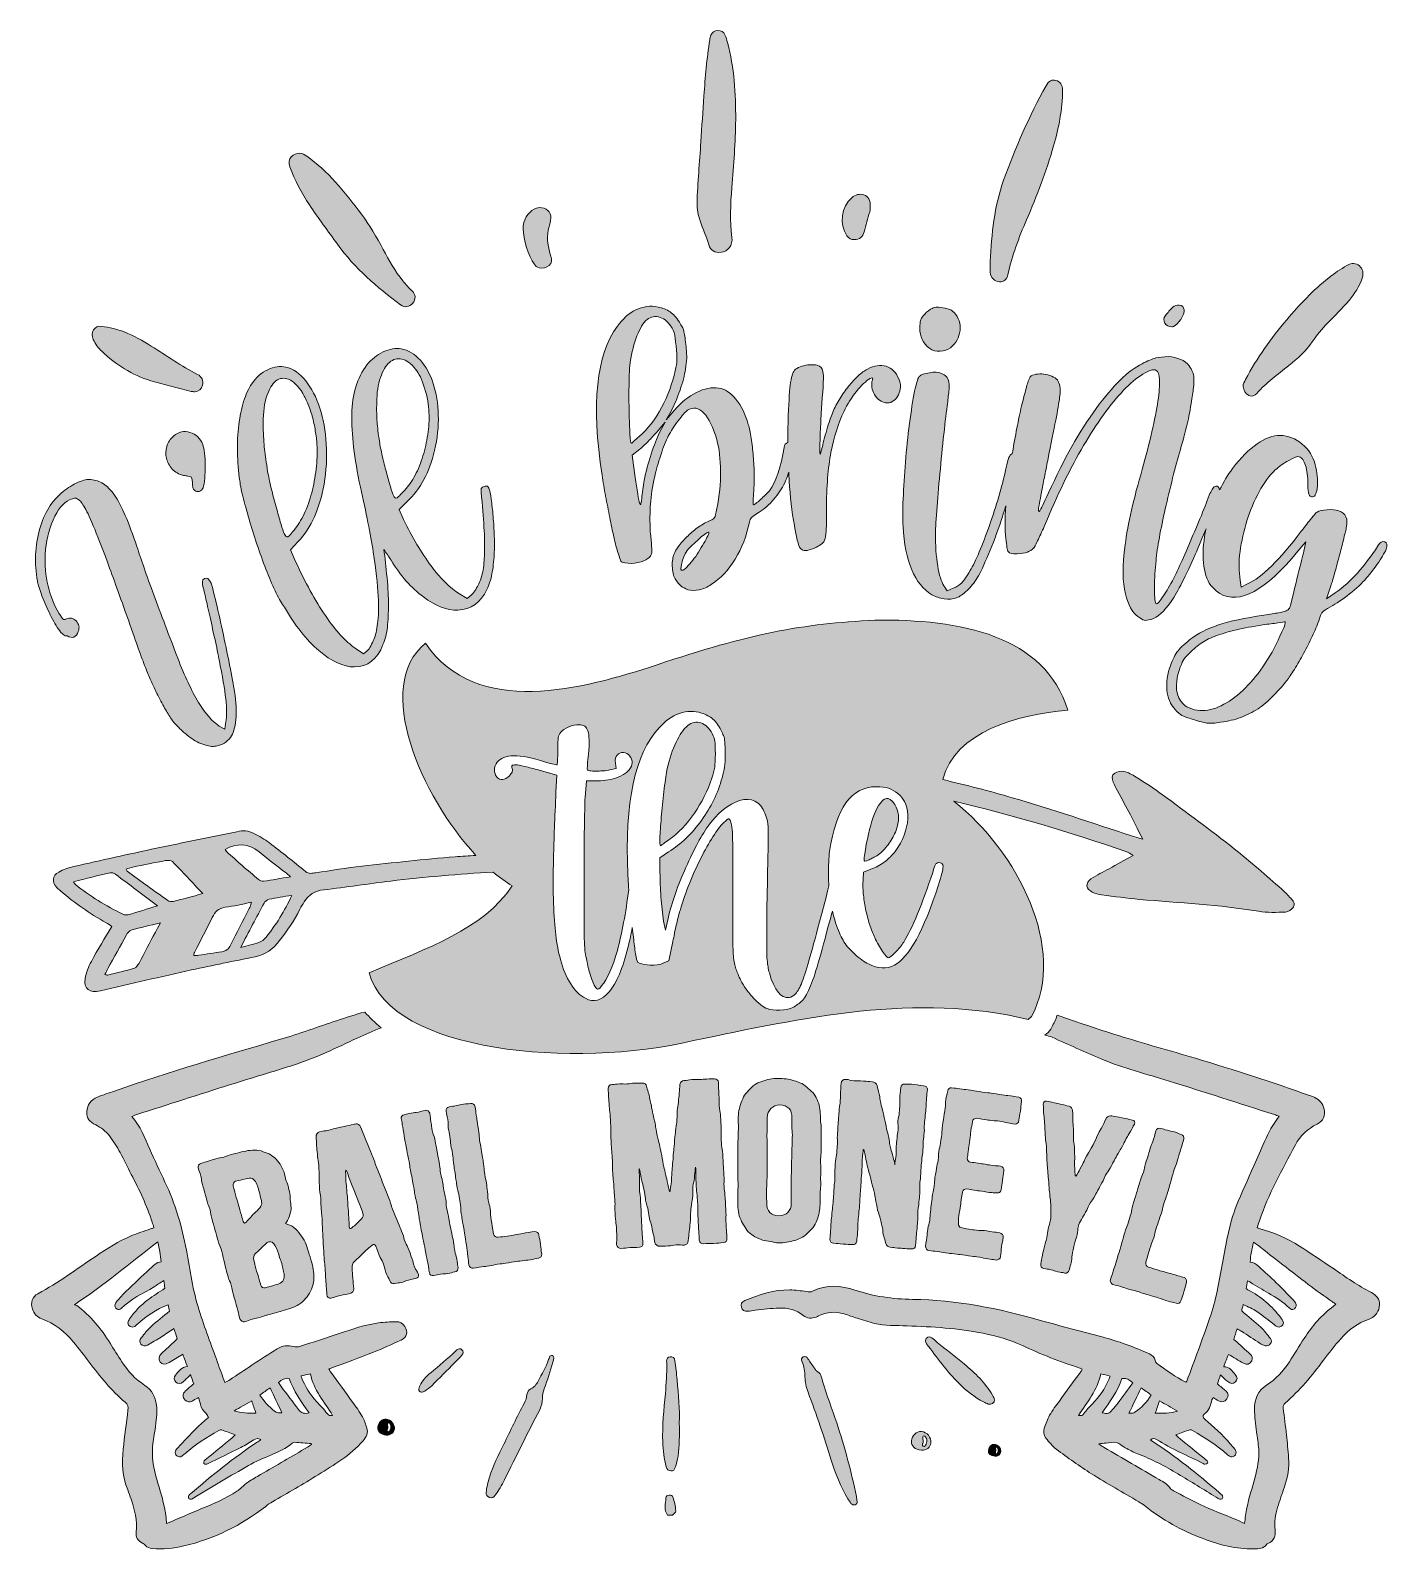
# Model space of a CAD drawing. Header units: inches. Extents: x 110 to 969, y -1021 to -59.
import ezdxf

# ---------------------------------------------------------------- set-up
doc = ezdxf.new("R2010")
doc.units = ezdxf.units.IN
doc.header["$MEASUREMENT"] = 0
doc.layers.add('Layer 1', color=7, linetype='Continuous')

# ---------------------------------------------------------------- blocks, each defined once
blk = doc.blocks.new('block 2')
at = {"layer": 'Layer 1', "true_color": 0x040404}
h = blk.add_hatch(color=18, dxfattribs=at)
h.dxf.hatch_style = 2
edge = h.paths.add_edge_path()
edge.add_spline(control_points=[(539.63, -195.02), (540.68, -198.72), (543.61, -200.32), (547.42, -199.84), (552, -199.28), (554.91, -195.38), (554.3, -190.43), (553.01, -179.87), (553.4, -169.32), (554.22, -158.77), (555.34, -144.51), (556.65, -130.26), (556.69, -115.93), (556.76, -99.47), (555.79, -83.11), (551.5, -67.11), (551.05, -65.43), (550.6, -63.73), (549.88, -62.16), (549.04, -60.32), (547.45, -59.37), (545.37, -59.44), (543.31, -59.5), (541.88, -60.56), (540.95, -62.37), (540.48, -63.28), (540.4, -64.27), (540.25, -65.25), (538.47, -77.07), (537.41, -88.96), (536.59, -100.87), (535.92, -110.55), (535.25, -120.23), (534.65, -129.91), (533.86, -142.83), (532.61, -155.71), (532.22, -168.65), (532.1, -172.58), (532.83, -176.3), (534.15, -179.96), (535.97, -184.98), (538.17, -189.86), (539.63, -195.02)], knot_values=[0, 0, 0, 0, 1, 1, 1, 2, 2, 2, 3, 3, 3, 4, 4, 4, 5, 5, 5, 6, 6, 6, 7, 7, 7, 8, 8, 8, 9, 9, 9, 10, 10, 10, 11, 11, 11, 12, 12, 12, 13, 13, 13, 14, 14, 14, 14], degree=3, periodic=1)
h = blk.add_hatch(color=18, dxfattribs=at)
h.dxf.hatch_style = 2
edge = h.paths.add_edge_path()
edge.add_spline(control_points=[(723.62, -218.44), (726.48, -218.63), (728.29, -217.25), (728.99, -213.91), (731.5, -201.91), (735.96, -190.58), (740.77, -179.38), (747.35, -164.06), (753.32, -148.52), (757.9, -132.48), (761.19, -120.96), (763.52, -109.28), (763.61, -97.24), (763.64, -93.95), (762.07, -91.76), (759.35, -91.01), (756.76, -90.28), (754.94, -91.22), (753.14, -94.46), (742.51, -113.64), (733.69, -133.66), (726.27, -154.27), (720.31, -170.82), (718.72, -188.18), (717.84, -205.63), (717.84, -207.99), (717.75, -210.36), (717.86, -212.72), (718.01, -215.92), (720.41, -218.23), (723.62, -218.44)], knot_values=[0, 0, 0, 0, 1, 1, 1, 2, 2, 2, 3, 3, 3, 4, 4, 4, 5, 5, 5, 6, 6, 6, 7, 7, 7, 8, 8, 8, 9, 9, 9, 10, 10, 10, 10], degree=3, periodic=1)
h = blk.add_hatch(color=18, dxfattribs=at)
h.dxf.hatch_style = 2
edge = h.paths.add_edge_path()
edge.add_spline(control_points=[(286.92, -169.84), (292.51, -178.37), (298.74, -186.44), (304.66, -194.74), (315.55, -210.01), (329.64, -221.97), (344.57, -233.03), (347.24, -235.01), (350.09, -234.54), (352.22, -232.16), (354.4, -229.73), (354.14, -226.28), (352.04, -224.48), (349.78, -222.54), (347.86, -220.23), (346.01, -217.89), (341.13, -211.72), (337.21, -204.93), (333.62, -197.98), (325.51, -182.29), (314.89, -168.41), (303.22, -155.28), (297.84, -149.22), (291.92, -143.74), (285.32, -139.01), (283.89, -137.99), (282.48, -136.98), (280.67, -137.1), (276.95, -136.94), (272.47, -140.68), (274.42, -145.75), (277.7, -154.28), (281.95, -162.23), (286.92, -169.84)], knot_values=[0, 0, 0, 0, 1, 1, 1, 2, 2, 2, 3, 3, 3, 4, 4, 4, 5, 5, 5, 6, 6, 6, 7, 7, 7, 8, 8, 8, 9, 9, 9, 10, 10, 10, 11, 11, 11, 11], degree=3, periodic=1)
h = blk.add_hatch(color=18, dxfattribs=at)
h.dxf.hatch_style = 2
edge = h.paths.add_edge_path()
edge.add_spline(control_points=[(631.83, -191.79), (634.94, -191.73), (637.26, -190.06), (638.05, -186.9), (639.09, -182.68), (640.01, -178.43), (641.51, -174.33), (641.92, -173.2), (641.86, -171.88), (641.91, -171.47), (641.99, -166.7), (640.75, -164.42), (637.83, -163.5), (634.98, -162.61), (632.47, -163.38), (630.2, -165.27), (623.47, -170.83), (622, -182.27), (627.08, -189.38), (628.28, -191.05), (629.8, -191.84), (631.83, -191.79)], knot_values=[0, 0, 0, 0, 1, 1, 1, 2, 2, 2, 3, 3, 3, 4, 4, 4, 5, 5, 5, 6, 6, 6, 7, 7, 7, 7], degree=3, periodic=1)
h = blk.add_hatch(color=18, dxfattribs=at)
h.dxf.hatch_style = 2
edge = h.paths.add_edge_path()
edge.add_spline(control_points=[(432.33, -209.6), (434.65, -210.13), (436.79, -209.78), (438.58, -208.12), (440.34, -206.48), (440.42, -204.53), (439.71, -202.31), (438, -196.93), (437.04, -191.44), (438.04, -185.79), (438.41, -183.72), (439.09, -181.71), (439.53, -179.65), (440.42, -175.38), (438.23, -172.23), (433.97, -171.6), (431.62, -171.25), (429.54, -171.98), (427.7, -173.41), (423.64, -176.55), (422.04, -180.81), (422.16, -184.76), (422.23, -191.66), (425.7, -202.35), (429.1, -207.24), (429.91, -208.41), (430.92, -209.27), (432.33, -209.6)], knot_values=[0, 0, 0, 0, 1, 1, 1, 2, 2, 2, 3, 3, 3, 4, 4, 4, 5, 5, 5, 6, 6, 6, 7, 7, 7, 8, 8, 8, 9, 9, 9, 9], degree=3, periodic=1)
h = blk.add_hatch(color=18, dxfattribs=at)
h.dxf.hatch_style = 2
edge = h.paths.add_edge_path()
edge.add_spline(control_points=[(881.53, -290.45), (883.52, -291.39), (885.2, -290.69), (886.54, -289.17), (892.52, -282.41), (899.77, -277.12), (906.78, -271.54), (912.34, -267.1), (917.63, -262.38), (921.64, -256.43), (924.5, -252.18), (927.83, -248.33), (931.37, -244.65), (935.93, -239.89), (940.78, -235.41), (944.97, -230.29), (948.47, -226.03), (951.45, -221.47), (953.23, -216.21), (954.32, -212.97), (953.7, -210.29), (951.49, -208.42), (949.29, -206.55), (946.66, -206.45), (943.52, -208.22), (939.51, -210.49), (935.72, -213.12), (932.1, -215.96), (922.16, -223.77), (913.56, -232.91), (905.46, -242.55), (895.59, -254.29), (886.64, -266.67), (879.44, -280.26), (878.68, -281.68), (877.8, -283.07), (877.86, -284.81), (878.16, -287.28), (879.15, -289.33), (881.53, -290.45)], knot_values=[0, 0, 0, 0, 1, 1, 1, 2, 2, 2, 3, 3, 3, 4, 4, 4, 5, 5, 5, 6, 6, 6, 7, 7, 7, 8, 8, 8, 9, 9, 9, 10, 10, 10, 11, 11, 11, 12, 12, 12, 13, 13, 13, 13], degree=3, periodic=1)
h = blk.add_hatch(color=18, dxfattribs=at)
h.dxf.hatch_style = 2
edge = h.paths.add_edge_path()
edge.add_spline(control_points=[(474.36, -354.14), (475.23, -358.69), (476.09, -363.19), (476.95, -367.64), (477.81, -372.1), (478.68, -376.27), (479.58, -380.15), (480.46, -384.03), (481.35, -387.44), (482.24, -390.38), (483.1, -393.13), (483.7, -394.77), (484.05, -395.3), (484.39, -395.83), (485.23, -396.21), (486.58, -396.45), (489.29, -396.92), (492.03, -396.86), (494.81, -396.27), (497.59, -395.69), (499.67, -394.85), (501.07, -393.75), (502.47, -392.66), (503.29, -391.52), (503.55, -390.36), (503.69, -389.97), (503.67, -388.41), (503.47, -385.68), (503.27, -382.96), (503.01, -380), (502.66, -376.81), (502.33, -370.22), (502.35, -364.3), (502.74, -359.04), (503.12, -353.8), (504.02, -348.06), (505.44, -341.85), (506.32, -337.77), (507.59, -333.23), (509.23, -328.22), (510.87, -323.22), (512.48, -319.21), (514.05, -316.2), (515.62, -313.19), (517.69, -309.98), (520.26, -306.58), (522.83, -303.17), (524.81, -300.93), (526.21, -299.83), (529.76, -297.55), (533.18, -298.13), (536.49, -301.56), (539.79, -305), (542.52, -310.58), (544.68, -318.3), (546.26, -324.2), (547.08, -330.93), (547.14, -338.5), (547.19, -346.07), (546.43, -353.92), (544.84, -362.05), (544.22, -365.15), (543.72, -367.05), (543.32, -367.75), (542.92, -368.46), (541.99, -369.08), (540.54, -369.62), (538.18, -370.63), (535.77, -371.98), (533.3, -373.66), (530.83, -375.35), (528.57, -377.2), (526.51, -379.22), (524.45, -381.25), (522.58, -383.3), (520.92, -385.37), (519.24, -387.44), (518.12, -389.36), (517.56, -391.13), (516.67, -393.5), (516.36, -396.33), (516.62, -399.61), (516.88, -402.9), (517.58, -405.43), (518.72, -407.2), (519.85, -408.98), (520.99, -410.27), (522.12, -411.1), (523.25, -411.93), (524.71, -412.72), (526.5, -413.47), (528.45, -414.02), (530.82, -414), (533.6, -413.42), (536.37, -412.83), (538.91, -411.76), (541.2, -410.18), (547.04, -406.34), (552.1, -400.96), (556.38, -394.06), (560.65, -387.16), (563.65, -379.35), (565.37, -370.64), (565.62, -369.48), (566.09, -368.53), (566.77, -367.79), (567.45, -367.06), (569.03, -365.89), (571.51, -364.3), (574.88, -362.23), (578, -359.53), (580.87, -356.19), (583.73, -352.85), (586.01, -349.38), (587.71, -345.79), (588.48, -344.19), (589.22, -342.26), (589.93, -340.01), (590.04, -339.66), (590.13, -339.31), (590.24, -338.96), (590.33, -340.87), (590.42, -342.78), (590.53, -344.61), (591.17, -354.49), (592.26, -363.86), (593.83, -372.7), (594.8, -378.16), (595.58, -381.92), (596.16, -383.99), (596.74, -386.06), (597.5, -387.37), (598.45, -387.93), (600.15, -389.24), (603.26, -388.74), (607.76, -386.45), (609.26, -385.69), (610.44, -384.98), (611.28, -384.31), (612.12, -383.65), (612.77, -382.56), (613.24, -381.05), (613.7, -379.54), (613.96, -377.37), (614.04, -374.55), (614.12, -371.72), (614.14, -367.76), (614.11, -362.68), (614.2, -348.17), (615.15, -336.11), (616.97, -326.49), (618.79, -316.87), (621.56, -308.19), (625.28, -300.44), (627.32, -296.09), (629.93, -291.93), (633.11, -287.96), (636.29, -283.98), (639.19, -281.23), (641.82, -279.7), (642.75, -279.32), (643.27, -279.23), (643.37, -279.41), (643.46, -279.6), (643.33, -280.36), (642.96, -281.67), (642.42, -284.88), (643.19, -287.94), (645.28, -290.84), (647.37, -293.75), (649.83, -295.19), (652.65, -295.17), (654.16, -295.16), (655.52, -294.69), (656.74, -293.73), (657.96, -292.79), (658.94, -291.56), (659.69, -290.04), (660.43, -288.53), (660.84, -286.88), (660.93, -285.09), (661.01, -283.3), (660.66, -281.56), (659.9, -279.87), (658.18, -275.74), (655.52, -273.11), (651.94, -272.01), (648.35, -270.9), (644.4, -271.49), (640.08, -273.78), (638.2, -274.74), (636.24, -276.16), (634.18, -278.06), (632.11, -279.96), (630.11, -282.14), (628.14, -284.6), (626.18, -287.06), (624.32, -289.71), (622.55, -292.55), (620.77, -295.38), (619.33, -298.22), (618.22, -301.05), (616.92, -304.08), (615.63, -307.81), (614.34, -312.24), (613.05, -316.68), (611.94, -320.87), (611.03, -324.83), (610.48, -327.29), (610.16, -328.14), (610.06, -327.38), (609.96, -326.63), (609.98, -322.96), (610.13, -316.36), (610.29, -312.6), (610.5, -308.17), (610.75, -303.08), (611, -297.99), (611.3, -293.75), (611.65, -290.36), (612.17, -283.57), (612.33, -279.05), (612.13, -276.79), (611.92, -274.53), (611.16, -272.94), (609.84, -272), (608.89, -271.44), (607.61, -271.13), (606.02, -271.04), (604.41, -270.96), (602.77, -271.06), (601.07, -271.35), (599.38, -271.65), (597.83, -272.13), (596.42, -272.8), (595.01, -273.47), (594.03, -274.27), (593.47, -275.22), (592.35, -276.92), (591.53, -280.46), (591, -285.83), (590.46, -291.2), (590.05, -299.73), (589.75, -311.41), (589.72, -314.46), (589.72, -317.43), (589.74, -320.33), (588.29, -320.62), (587.45, -321.62), (587.29, -323.38), (585.39, -335.71), (582.3, -344.86), (578.02, -350.81), (577.52, -351.43), (576.71, -352.28), (575.59, -353.34), (574.47, -354.41), (573.4, -355.43), (572.37, -356.39), (571.33, -357.35), (570.38, -358.17), (569.5, -358.83), (568.62, -359.49), (568.08, -359.74), (567.88, -359.57), (567.67, -359.41), (567.62, -358.51), (567.73, -356.89), (567.84, -355.27), (567.96, -353.31), (568.09, -351.02), (568.33, -347.97), (568.43, -344.5), (568.4, -340.62), (568.36, -336.74), (568.17, -332.83), (567.84, -328.88), (567.51, -324.94), (567.06, -321.15), (566.48, -317.52), (565.9, -313.89), (565.3, -310.97), (564.69, -308.76), (562.86, -302.33), (560.25, -297.02), (556.86, -292.84), (553.47, -288.65), (549.86, -286.3), (546.01, -285.76), (541.58, -285.1), (536.85, -286.04), (531.82, -288.57), (526.79, -291.1), (522.08, -294.87), (517.69, -299.89), (517.69, -299.89), (512.65, -305.83), (512.65, -305.83), (512.65, -305.83), (515.76, -300.38), (515.76, -300.38), (517.81, -296.57), (519.7, -292.14), (521.44, -287.13), (523.17, -282.11), (524.3, -277.68), (524.84, -273.83), (525.32, -271.32), (525.6, -269.01), (525.66, -266.92), (525.72, -264.83), (525.55, -261.91), (525.14, -258.17), (524.9, -255.92), (524.66, -254.15), (524.43, -252.84), (524.19, -251.55), (523.98, -250.43), (523.79, -249.5), (523.59, -248.58), (523.27, -247.76), (522.81, -247.05), (522.35, -246.34), (521.78, -245.36), (521.08, -244.11), (519.23, -241.09), (517.25, -238.89), (515.11, -237.5), (512.97, -236.13), (510.45, -235.12), (507.54, -234.48), (502.69, -233.49), (498.02, -234.08), (493.52, -236.27), (489.02, -238.46), (485.13, -241.91), (481.84, -246.62), (468.43, -264.55), (465.17, -295.97), (472.08, -340.88), (472.74, -345.17), (473.5, -349.59), (474.36, -354.14)], knot_values=[0, 0, 0, 0, 1, 1, 1, 2, 2, 2, 3, 3, 3, 4, 4, 4, 5, 5, 5, 6, 6, 6, 7, 7, 7, 8, 8, 8, 9, 9, 9, 10, 10, 10, 11, 11, 11, 12, 12, 12, 13, 13, 13, 14, 14, 14, 15, 15, 15, 16, 16, 16, 17, 17, 17, 18, 18, 18, 19, 19, 19, 20, 20, 20, 21, 21, 21, 22, 22, 22, 23, 23, 23, 24, 24, 24, 25, 25, 25, 26, 26, 26, 27, 27, 27, 28, 28, 28, 29, 29, 29, 30, 30, 30, 31, 31, 31, 32, 32, 32, 33, 33, 33, 34, 34, 34, 35, 35, 35, 36, 36, 36, 37, 37, 37, 38, 38, 38, 39, 39, 39, 40, 40, 40, 41, 41, 41, 42, 42, 42, 43, 43, 43, 44, 44, 44, 45, 45, 45, 46, 46, 46, 47, 47, 47, 48, 48, 48, 49, 49, 49, 50, 50, 50, 51, 51, 51, 52, 52, 52, 53, 53, 53, 54, 54, 54, 55, 55, 55, 56, 56, 56, 57, 57, 57, 58, 58, 58, 59, 59, 59, 60, 60, 60, 61, 61, 61, 62, 62, 62, 63, 63, 63, 64, 64, 64, 65, 65, 65, 66, 66, 66, 67, 67, 67, 68, 68, 68, 69, 69, 69, 70, 70, 70, 71, 71, 71, 72, 72, 72, 73, 73, 73, 74, 74, 74, 75, 75, 75, 76, 76, 76, 77, 77, 77, 78, 78, 78, 79, 79, 79, 80, 80, 80, 81, 81, 81, 82, 82, 82, 83, 83, 83, 84, 84, 84, 85, 85, 85, 86, 86, 86, 87, 87, 87, 88, 88, 88, 89, 89, 89, 90, 90, 90, 91, 91, 91, 92, 92, 92, 93, 93, 93, 94, 94, 94, 95, 95, 95, 96, 96, 96, 97, 97, 97, 98, 98, 98, 99, 99, 99, 100, 100, 100, 101, 101, 101, 102, 102, 102, 103, 103, 103, 104, 104, 104, 105, 105, 105, 106, 106, 106, 107, 107, 107, 108, 108, 108, 109, 109, 109, 110, 110, 110, 111, 111, 111, 112, 112, 112, 113, 113, 113, 114, 114, 114, 114], degree=3, periodic=1)
edge = h.paths.add_edge_path()
edge.add_spline(control_points=[(539.02, -379.3), (538.4, -380.6), (537.57, -382.15), (536.54, -383.97), (535.5, -385.79), (534.38, -387.66), (533.16, -389.59), (531.95, -391.52), (530.76, -393.22), (529.59, -394.66), (528.25, -396.33), (526.99, -397.79), (525.8, -399.05), (524.61, -400.32), (523.82, -400.97), (523.45, -401.01), (522.51, -401.11), (522.02, -400.93), (521.97, -400.46), (521.92, -399.99), (522.22, -398.4), (522.88, -395.67), (523.34, -392.97), (524.66, -390.27), (526.84, -387.57), (527.69, -386.73), (528.81, -385.66), (530.19, -384.37), (531.56, -383.09), (532.9, -381.85), (534.19, -380.67), (535.49, -379.49), (536.67, -378.56), (537.73, -377.87), (538.79, -377.19), (539.43, -376.94), (539.64, -377.1), (539.84, -377.27), (539.64, -378), (539.02, -379.3)], knot_values=[0, 0, 0, 0, 1, 1, 1, 2, 2, 2, 3, 3, 3, 4, 4, 4, 5, 5, 5, 6, 6, 6, 7, 7, 7, 8, 8, 8, 9, 9, 9, 10, 10, 10, 11, 11, 11, 12, 12, 12, 13, 13, 13, 13], degree=3, periodic=1)
edge = h.paths.add_edge_path()
edge.add_spline(control_points=[(508.46, -313.95), (506.79, -317.55), (505.03, -322.09), (503.19, -327.59), (501.35, -333.1), (499.89, -338.65), (498.81, -344.26), (498.43, -346.01), (498.12, -347.94), (497.88, -350.05), (497.64, -352.16), (497.41, -353.98), (497.21, -355.52), (496.9, -357.83), (496.71, -359.13), (496.65, -359.42), (496.58, -359.71), (496.32, -359.41), (495.84, -358.51), (495.58, -357.78), (495.18, -355.83), (494.65, -352.67), (494.13, -349.51), (493.57, -346.06), (492.98, -342.33), (492.98, -342.33), (491.2, -328.32), (491.2, -328.32), (491.2, -328.32), (496.11, -324.38), (496.11, -324.38), (497.48, -323.28), (499.18, -321.68), (501.2, -319.57), (503.22, -317.46), (504.98, -315.56), (506.49, -313.88), (506.49, -313.88), (511.96, -307.33), (511.96, -307.33), (511.96, -307.33), (508.46, -313.95), (508.46, -313.95)], knot_values=[0, 0, 0, 0, 1, 1, 1, 2, 2, 2, 3, 3, 3, 4, 4, 4, 5, 5, 5, 6, 6, 6, 7, 7, 7, 8, 8, 8, 9, 9, 9, 10, 10, 10, 11, 11, 11, 12, 12, 12, 13, 13, 13, 14, 14, 14, 14], degree=3, periodic=1)
edge = h.paths.add_edge_path()
edge.add_spline(control_points=[(489.18, -284.48), (489.25, -278.98), (489.41, -274.7), (489.65, -271.64), (490.48, -265.3), (491.77, -259.62), (493.5, -254.61), (495.24, -249.59), (497.29, -245.82), (499.67, -243.28), (502.07, -240.94), (504.77, -240.09), (507.78, -240.71), (510.78, -241.34), (513.41, -243.33), (515.67, -246.68), (516.8, -248.45), (517.54, -249.99), (517.87, -251.27), (518.19, -252.57), (518.57, -255.18), (518.99, -259.11), (519.4, -262.86), (519.56, -265.73), (519.49, -267.73), (519.42, -269.72), (519.06, -272.08), (518.41, -274.8), (516.63, -282.95), (513.77, -290.7), (509.82, -298.04), (505.87, -305.38), (501.14, -311.52), (495.61, -316.47), (494.21, -317.57), (493.08, -318.55), (492.23, -319.39), (491.37, -320.25), (490.85, -320.68), (490.66, -320.7), (490.28, -320.74), (489.98, -318.78), (489.75, -314.83), (489.51, -310.88), (489.34, -306.21), (489.23, -300.82), (489.13, -295.43), (489.11, -289.99), (489.18, -284.48)], knot_values=[0, 0, 0, 0, 1, 1, 1, 2, 2, 2, 3, 3, 3, 4, 4, 4, 5, 5, 5, 6, 6, 6, 7, 7, 7, 8, 8, 8, 9, 9, 9, 10, 10, 10, 11, 11, 11, 12, 12, 12, 13, 13, 13, 14, 14, 14, 15, 15, 15, 16, 16, 16, 16], degree=3, periodic=1)
h = blk.add_hatch(color=18, dxfattribs=at)
h.dxf.hatch_style = 2
edge = h.paths.add_edge_path()
edge.add_spline(control_points=[(679.49, -260.75), (681.29, -262), (683.51, -262.58), (686.17, -262.48), (688.82, -262.38), (690.94, -261.64), (692.55, -260.24), (696.16, -257.28), (698.2, -253.65), (698.69, -249.34), (699.18, -245.03), (697.93, -241.26), (694.95, -238.03), (693.89, -237.01), (692.94, -236.33), (692.12, -235.99), (691.29, -235.65), (689.85, -235.31), (687.8, -234.98), (685.74, -234.65), (684.24, -234.55), (683.29, -234.67), (682.33, -234.79), (681.27, -235.19), (680.09, -235.86), (678.31, -237.06), (676.69, -238.46), (675.27, -240.06), (674.43, -241.13), (673.89, -242.13), (673.64, -243.06), (673.38, -243.99), (673.27, -245.58), (673.31, -247.85), (673.13, -253.13), (675.19, -257.43), (679.49, -260.75)], knot_values=[0, 0, 0, 0, 1, 1, 1, 2, 2, 2, 3, 3, 3, 4, 4, 4, 5, 5, 5, 6, 6, 6, 7, 7, 7, 8, 8, 8, 9, 9, 9, 10, 10, 10, 11, 11, 11, 12, 12, 12, 12], degree=3, periodic=1)
h = blk.add_hatch(color=18, dxfattribs=at)
h.dxf.hatch_style = 2
edge = h.paths.add_edge_path()
edge.add_spline(control_points=[(832.7, -246.99), (832.89, -246.96), (833.39, -246.94), (833.86, -246.8), (836.58, -245.97), (840.9, -239.2), (840.54, -236.36), (840.31, -234.46), (839.34, -233.51), (837.43, -233.32), (835.87, -233.16), (834.43, -233.52), (833.35, -234.64), (831.72, -236.32), (830.11, -238.04), (828.66, -239.88), (827.49, -241.36), (827.48, -243.09), (828.41, -244.75), (829.27, -246.3), (830.65, -246.98), (832.7, -246.99)], knot_values=[0, 0, 0, 0, 1, 1, 1, 2, 2, 2, 3, 3, 3, 4, 4, 4, 5, 5, 5, 6, 6, 6, 7, 7, 7, 7], degree=3, periodic=1)
h = blk.add_hatch(color=18, dxfattribs=at)
h.dxf.hatch_style = 2
edge = h.paths.add_edge_path()
edge.add_spline(control_points=[(155.41, -262.5), (164.44, -270.9), (174.64, -277.49), (186.46, -281.14), (194.87, -283.74), (203.5, -285.66), (212.03, -287.86), (212.75, -288.04), (213.51, -288.11), (214.25, -288.1), (216.85, -288.07), (218.71, -286.5), (219.25, -283.97), (219.87, -281.11), (218.84, -278.5), (216.03, -277.09), (205.77, -271.95), (196.51, -265.21), (186.8, -259.19), (181.3, -255.78), (175.67, -252.62), (169.63, -250.26), (165.09, -248.49), (160.44, -247.2), (155.2, -246.71), (150.95, -245.95), (148.01, -250.8), (150.01, -254.96), (151.37, -257.79), (153.12, -260.37), (155.41, -262.5)], knot_values=[0, 0, 0, 0, 1, 1, 1, 2, 2, 2, 3, 3, 3, 4, 4, 4, 5, 5, 5, 6, 6, 6, 7, 7, 7, 8, 8, 8, 9, 9, 9, 10, 10, 10, 10], degree=3, periodic=1)
h = blk.add_hatch(color=18, dxfattribs=at)
h.dxf.hatch_style = 2
edge = h.paths.add_edge_path()
edge.add_spline(control_points=[(242.8, -344.56), (243.15, -347.61), (243.94, -351.41), (245.15, -355.96), (246.37, -360.51), (247.74, -365.41), (249.26, -370.66), (250.79, -375.91), (252.49, -381.24), (254.37, -386.68), (256.25, -392.11), (258.15, -397.29), (260.07, -402.22), (261.99, -407.14), (263.9, -411.58), (265.82, -415.52), (267.73, -419.47), (269.49, -422.47), (271.12, -424.53), (277.61, -435.93), (284.88, -445.07), (292.92, -451.94), (300.97, -458.82), (308.44, -462.27), (315.35, -462.3), (323.81, -462.24), (329.85, -457.51), (333.44, -448.11), (334.82, -444.93), (335.75, -441.24), (336.23, -437.05), (336.71, -432.86), (336.91, -428.11), (336.85, -422.8), (336.95, -418.04), (336.66, -412.36), (336, -405.76), (335.34, -399.16), (334.68, -393.21), (334.02, -387.89), (334.77, -389.04), (335.5, -390.14), (336.23, -391.2), (336.95, -392.26), (337.71, -393.45), (338.52, -394.78), (344.51, -404.56), (351.34, -412.3), (359.02, -418.01), (366.71, -423.71), (373.97, -426.49), (380.83, -426.34), (389.18, -425.92), (395.32, -421.55), (399.25, -413.24), (400.69, -410.23), (401.74, -406.95), (402.41, -403.38), (403.08, -399.82), (403.56, -395.63), (403.84, -390.81), (404.03, -387.6), (404.05, -383.85), (403.91, -379.55), (403.76, -375.26), (403.51, -371.1), (403.15, -367.07), (402.79, -363.04), (402.4, -359.42), (401.99, -356.19), (401.59, -352.96), (401.12, -350.84), (400.61, -349.81), (400.27, -348.73), (399.93, -348.1), (399.58, -347.91), (399.23, -347.73), (398.51, -347.8), (397.43, -348.13), (396.53, -348.41), (395.99, -348.73), (395.8, -349.08), (395.61, -349.44), (395.53, -350.3), (395.56, -351.67), (396.4, -360.09), (397, -367.45), (397.37, -373.74), (397.74, -380.04), (397.86, -385.52), (397.74, -390.19), (397.6, -394.87), (397.21, -398.84), (396.54, -402.1), (395.88, -405.36), (394.92, -408.17), (393.68, -410.53), (393.06, -411.71), (392.35, -412.91), (391.55, -414.15), (390.75, -415.38), (389.95, -416.32), (389.16, -416.95), (389.16, -416.95), (386.8, -418.87), (386.8, -418.87), (386.8, -418.87), (381.77, -415.99), (381.77, -415.99), (375.94, -412.47), (369.98, -406.58), (363.87, -398.31), (357.76, -390.05), (351.96, -380.26), (346.49, -368.94), (346.49, -368.94), (343.67, -362.71), (343.67, -362.71), (343.67, -362.71), (348.42, -357.99), (348.42, -357.99), (352.98, -353.62), (356.63, -348.84), (359.36, -343.66), (362.09, -338.48), (364.34, -332.35), (366.1, -325.3), (367.87, -317.65), (368.66, -310.16), (368.46, -302.83), (368.26, -295.5), (367.19, -288.87), (365.26, -282.96), (363.33, -277.06), (360.62, -272.13), (357.13, -268.18), (353.64, -264.23), (349.58, -261.79), (344.96, -260.86), (341.45, -260.37), (337.67, -261.04), (333.61, -262.89), (329.54, -264.74), (326.11, -267.49), (323.29, -271.12), (317.15, -279.33), (313.95, -289.69), (313.69, -302.19), (313.42, -314.7), (315.23, -330.11), (319.13, -348.43), (322.78, -364.65), (325.49, -378.36), (327.28, -389.53), (329.06, -400.71), (330.12, -410), (330.44, -417.39), (330.75, -424.79), (330.63, -430.6), (330.06, -434.82), (329.5, -439.04), (328.71, -442.38), (327.7, -444.86), (327.08, -446.05), (326.41, -447.38), (325.7, -448.89), (324.98, -450.39), (324.22, -451.46), (323.44, -452.1), (323.44, -452.1), (321.07, -454.02), (321.07, -454.02), (321.07, -454.02), (315.79, -450.33), (315.79, -450.33), (309.8, -446.27), (303.54, -439.43), (297.01, -429.82), (290.49, -420.21), (284.18, -408.75), (278.09, -395.45), (278.09, -395.45), (274.94, -388.14), (274.94, -388.14), (274.94, -388.14), (279.6, -383.15), (279.6, -383.15), (284.05, -378.42), (287.54, -373.15), (290.08, -367.33), (292.62, -361.52), (294.63, -354.64), (296.11, -346.68), (297.61, -338.14), (298.08, -329.65), (297.55, -321.24), (297.01, -312.83), (295.64, -305.22), (293.44, -298.41), (291.22, -291.6), (288.26, -285.86), (284.55, -281.19), (280.84, -276.53), (276.64, -273.64), (271.96, -272.52), (268.34, -271.67), (264.51, -272.22), (260.48, -274.15), (256.45, -276.1), (253.08, -279.06), (250.37, -283.05), (248.34, -286.05), (246.64, -289.78), (245.26, -294.25), (243.88, -298.72), (242.86, -303.67), (242.17, -309.11), (241.49, -314.55), (241.21, -320.31), (241.31, -326.38), (241.42, -332.46), (241.92, -338.52), (242.8, -344.56)], knot_values=[0, 0, 0, 0, 1, 1, 1, 2, 2, 2, 3, 3, 3, 4, 4, 4, 5, 5, 5, 6, 6, 6, 7, 7, 7, 8, 8, 8, 9, 9, 9, 10, 10, 10, 11, 11, 11, 12, 12, 12, 13, 13, 13, 14, 14, 14, 15, 15, 15, 16, 16, 16, 17, 17, 17, 18, 18, 18, 19, 19, 19, 20, 20, 20, 21, 21, 21, 22, 22, 22, 23, 23, 23, 24, 24, 24, 25, 25, 25, 26, 26, 26, 27, 27, 27, 28, 28, 28, 29, 29, 29, 30, 30, 30, 31, 31, 31, 32, 32, 32, 33, 33, 33, 34, 34, 34, 35, 35, 35, 36, 36, 36, 37, 37, 37, 38, 38, 38, 39, 39, 39, 40, 40, 40, 41, 41, 41, 42, 42, 42, 43, 43, 43, 44, 44, 44, 45, 45, 45, 46, 46, 46, 47, 47, 47, 48, 48, 48, 49, 49, 49, 50, 50, 50, 51, 51, 51, 52, 52, 52, 53, 53, 53, 54, 54, 54, 55, 55, 55, 56, 56, 56, 57, 57, 57, 58, 58, 58, 59, 59, 59, 60, 60, 60, 61, 61, 61, 62, 62, 62, 63, 63, 63, 64, 64, 64, 65, 65, 65, 66, 66, 66, 67, 67, 67, 68, 68, 68, 69, 69, 69, 70, 70, 70, 71, 71, 71, 72, 72, 72, 73, 73, 73, 74, 74, 74, 74], degree=3, periodic=1)
edge = h.paths.add_edge_path()
edge.add_spline(control_points=[(329.71, -307.14), (329.46, -303.77), (329.38, -299.7), (329.48, -294.93), (329.55, -288.8), (330.34, -283.53), (331.83, -279.12), (333.32, -274.72), (335.24, -271.51), (337.58, -269.5), (339.91, -267.5), (342.51, -266.79), (345.35, -267.39), (348.2, -267.99), (351.08, -270.1), (353.98, -273.74), (356.18, -276.41), (358.12, -280.44), (359.8, -285.84), (361.47, -291.24), (362.37, -296.39), (362.5, -301.27), (362.76, -305.92), (362.53, -310.58), (361.8, -315.24), (361.07, -319.91), (360.06, -324.41), (358.74, -328.76), (357.43, -333.12), (355.77, -337.18), (353.79, -340.94), (351.8, -344.72), (349.62, -347.86), (347.24, -350.37), (344.44, -353.41), (342.73, -355.07), (342.13, -355.35), (341.53, -355.64), (340.82, -355.12), (340.02, -353.79), (339.5, -352.77), (338.87, -350.89), (338.13, -348.16), (337.38, -345.44), (336.54, -342.4), (335.6, -339.04), (334.66, -335.68), (333.79, -332.25), (333, -328.75), (332.22, -325.25), (331.61, -322.18), (331.19, -319.55), (330.46, -314.65), (329.97, -310.51), (329.71, -307.14)], knot_values=[0, 0, 0, 0, 1, 1, 1, 2, 2, 2, 3, 3, 3, 4, 4, 4, 5, 5, 5, 6, 6, 6, 7, 7, 7, 8, 8, 8, 9, 9, 9, 10, 10, 10, 11, 11, 11, 12, 12, 12, 13, 13, 13, 14, 14, 14, 15, 15, 15, 16, 16, 16, 17, 17, 17, 18, 18, 18, 18], degree=3, periodic=1)
edge = h.paths.add_edge_path()
edge.add_spline(control_points=[(259.38, -292.54), (260.73, -287.68), (262.55, -284.16), (264.83, -281.98), (267.11, -279.79), (269.71, -279.09), (272.61, -279.86), (275.51, -280.64), (278.5, -283.12), (281.56, -287.3), (282.66, -288.93), (283.78, -290.95), (284.92, -293.35), (286.06, -295.77), (287.09, -298.45), (288.01, -301.42), (288.93, -304.39), (289.67, -307.41), (290.23, -310.49), (290.78, -313.58), (291.22, -316.55), (291.51, -319.41), (291.94, -324.61), (291.88, -329.85), (291.35, -335.14), (290.82, -340.44), (289.97, -345.48), (288.79, -350.28), (287.62, -355.08), (286.1, -359.59), (284.26, -363.81), (282.41, -368.03), (280.35, -371.58), (278.09, -374.45), (275.39, -377.85), (273.75, -379.69), (273.14, -379.97), (272.54, -380.26), (271.78, -379.56), (270.87, -377.87), (270.35, -376.85), (269.65, -374.75), (268.77, -371.57), (267.88, -368.39), (266.88, -364.86), (265.78, -360.96), (264.67, -357.06), (263.64, -353.09), (262.68, -349.05), (261.72, -345.01), (260.98, -341.49), (260.45, -338.5), (259.55, -333.06), (258.89, -328.38), (258.47, -324.47), (258.04, -320.56), (257.77, -315.86), (257.65, -310.38), (257.44, -303.34), (258.02, -297.4), (259.38, -292.54)], knot_values=[0, 0, 0, 0, 1, 1, 1, 2, 2, 2, 3, 3, 3, 4, 4, 4, 5, 5, 5, 6, 6, 6, 7, 7, 7, 8, 8, 8, 9, 9, 9, 10, 10, 10, 11, 11, 11, 12, 12, 12, 13, 13, 13, 14, 14, 14, 15, 15, 15, 16, 16, 16, 17, 17, 17, 18, 18, 18, 19, 19, 19, 20, 20, 20, 20], degree=3, periodic=1)
h = blk.add_hatch(color=18, dxfattribs=at)
h.dxf.hatch_style = 2
edge = h.paths.add_edge_path()
edge.add_spline(control_points=[(967.5, -383.02), (966.01, -382.43), (964.59, -383.3), (963.22, -385.62), (958.82, -392.31), (954.49, -398.06), (950.21, -402.9), (945.93, -407.73), (941.24, -411.88), (936.12, -415.35), (936.12, -415.35), (930.68, -419.2), (930.68, -419.2), (930.68, -419.2), (933.61, -410.35), (933.61, -410.35), (934.32, -408.2), (935.11, -405.49), (936, -402.21), (936.89, -398.93), (937.8, -395.57), (938.75, -392.11), (939.69, -388.65), (940.55, -385.31), (941.31, -382.09), (942.08, -378.88), (942.7, -376.25), (943.17, -374.22), (944.47, -368.5), (942.88, -364.9), (938.39, -363.42), (936.41, -362.76), (933.95, -362.54), (930.99, -362.75), (928.03, -362.96), (925.93, -363.46), (924.68, -364.23), (924.2, -364.47), (923.02, -365.77), (921.15, -368.13), (919.27, -370.48), (917.12, -373.24), (914.68, -376.4), (901.16, -394.35), (889.82, -405.48), (880.63, -409.78), (880.63, -409.78), (876.69, -411.75), (876.69, -411.75), (876.69, -411.75), (876.06, -407.37), (876.06, -407.37), (875.09, -401.89), (875.05, -395.87), (875.93, -389.32), (876.81, -382.77), (878.27, -376.25), (880.31, -369.79), (882.35, -363.32), (884.92, -357.23), (888, -351.5), (891.09, -345.78), (894.5, -341.15), (898.25, -337.63), (900.57, -335.42), (903.42, -333.39), (906.83, -331.54), (910.23, -329.69), (912.38, -328.91), (913.27, -329.21), (915.07, -329.8), (916.45, -331.65), (917.41, -334.74), (918.37, -337.84), (918.84, -341.87), (918.8, -346.81), (918.81, -349.79), (919.02, -351.85), (919.44, -352.98), (919.86, -354.11), (920.67, -354.68), (921.87, -354.67), (923.54, -354.43), (924.53, -352.18), (924.85, -347.92), (925.16, -343.66), (924.72, -339.15), (923.51, -334.38), (922.24, -329.2), (919.5, -324.82), (915.31, -321.25), (911.11, -317.68), (906.45, -315.84), (901.33, -315.73), (896.8, -315.62), (891.95, -317.39), (886.78, -321.03), (881.6, -324.68), (876.4, -329.9), (871.17, -336.7), (868.07, -340.93), (865.35, -345.46), (862.96, -350.28), (862.87, -349.74), (862.72, -349.25), (862.47, -348.84), (861.88, -347.87), (860.97, -347.66), (859.72, -348.19), (859.31, -348.31), (858.82, -348.89), (858.25, -349.94), (857.67, -350.98), (857.07, -352.21), (856.43, -353.63), (854.88, -357.94), (852.92, -362.89), (850.56, -368.5), (848.2, -374.1), (845.84, -379.65), (843.5, -385.16), (841.15, -390.67), (838.96, -395.63), (836.91, -400.04), (834.86, -404.45), (833.27, -407.61), (832.16, -409.52), (829.9, -413.51), (827.82, -416.81), (825.9, -419.43), (823.99, -422.05), (822.91, -422.96), (822.68, -422.15), (822.02, -420.5), (821.7, -416.99), (821.73, -411.63), (821.74, -406.28), (822.09, -400.69), (822.77, -394.88), (823.11, -390.92), (823.8, -386.07), (824.85, -380.32), (825.9, -374.58), (827.14, -368.53), (828.59, -362.19), (830.03, -355.85), (831.59, -349.38), (833.27, -342.8), (834.95, -336.21), (836.58, -330.19), (838.15, -324.73), (839.75, -319.09), (841.07, -314.25), (842.09, -310.22), (843.11, -306.2), (844.05, -301.3), (844.91, -295.52), (845.65, -291.44), (846.16, -288.13), (846.43, -285.6), (846.7, -283.06), (846.79, -281.02), (846.69, -279.47), (846.59, -277.92), (846.31, -276.58), (845.85, -275.44), (845.38, -274.3), (844.7, -273.07), (843.79, -271.76), (840.99, -268.19), (836.56, -266.23), (830.5, -265.89), (827.43, -265.91), (824.79, -266.19), (822.59, -266.74), (820.38, -267.3), (817.48, -268.5), (813.89, -270.33), (805.02, -274.84), (795.36, -284.28), (784.89, -298.64), (774.41, -313.01), (764.37, -330.8), (754.76, -352.03), (751.62, -358.73), (749.77, -362.56), (749.22, -363.51), (748.66, -364.46), (748.37, -363.98), (748.33, -362.06), (748.44, -361.5), (748.65, -360.35), (748.97, -358.58), (749.29, -356.83), (749.7, -354.55), (750.21, -351.77), (750.72, -348.99), (751.34, -345.85), (752.07, -342.35), (752.81, -338.85), (753.51, -335.24), (754.19, -331.53), (756.33, -320.82), (758.02, -312.37), (759.24, -306.17), (760.47, -299.98), (761.29, -295.2), (761.72, -291.83), (762.14, -288.46), (762.2, -286.03), (761.9, -284.54), (761.59, -283.05), (761.06, -281.76), (760.31, -280.66), (759.51, -279.75), (758.32, -278.96), (756.72, -278.28), (755.12, -277.61), (753.48, -277.17), (751.79, -276.95), (750.11, -276.75), (748.42, -276.77), (746.75, -277.04), (745.07, -277.31), (743.87, -277.86), (743.15, -278.68), (742.68, -279.17), (742.07, -280.64), (741.34, -283.09), (740.6, -285.54), (739.74, -288.69), (738.76, -292.53), (737.77, -296.37), (736.78, -300.74), (735.79, -305.63), (734.81, -310.53), (733.82, -315.66), (732.84, -321.03), (732.45, -323.19), (732.1, -325.27), (731.75, -327.36), (731.57, -327.41), (731.4, -327.43), (731.21, -327.51), (730.61, -327.85), (730.09, -328.61), (729.63, -329.81), (729.16, -331), (728.53, -333.37), (727.72, -336.9), (726.59, -342.3), (725.1, -348.14), (723.24, -354.43), (721.39, -360.72), (719.4, -366.86), (717.29, -372.85), (715.17, -378.84), (713.04, -384.36), (710.89, -389.4), (708.75, -394.44), (706.82, -398.42), (705.11, -401.32), (702.96, -404.95), (701.18, -407.51), (699.76, -409.02), (698.33, -410.52), (696.55, -411.67), (694.42, -412.47), (694.42, -412.47), (690.62, -414.19), (690.62, -414.19), (690.62, -414.19), (689.08, -411.81), (689.08, -411.81), (687.34, -409.62), (685.96, -405.79), (684.92, -400.34), (683.89, -394.88), (683.26, -388.18), (683.07, -380.24), (683.05, -377.78), (683.28, -373.08), (683.77, -366.13), (684.25, -359.17), (684.87, -351.52), (685.65, -343.17), (686.41, -334.83), (687.24, -326.43), (688.11, -317.99), (688.98, -309.56), (689.79, -302.63), (690.55, -297.2), (690.99, -293.46), (691.35, -290.37), (691.62, -287.93), (691.88, -285.5), (691.88, -283.51), (691.61, -281.98), (691.33, -280.45), (690.8, -279.28), (690.01, -278.47), (689.22, -277.66), (688.17, -277.02), (686.88, -276.55), (684.87, -275.66), (682.43, -275.49), (679.56, -276.04), (677.84, -276.31), (676.45, -276.58), (675.39, -276.89), (674.33, -277.19), (673.49, -277.75), (672.87, -278.55), (672.25, -279.36), (671.74, -280.51), (671.36, -281.99), (670.97, -283.47), (670.5, -285.42), (669.95, -287.84), (668.81, -293.42), (667.72, -300.24), (666.69, -308.29), (665.66, -316.34), (664.81, -324.44), (664.15, -332.61), (663.49, -340.78), (662.99, -348.53), (662.67, -355.88), (662.35, -363.22), (662.32, -368.98), (662.6, -373.15), (663.88, -395.52), (669.95, -410.01), (680.82, -416.62), (683.18, -417.92), (685.81, -418.76), (688.71, -419.15), (691.61, -419.54), (694.22, -419.35), (696.54, -418.56), (698.48, -417.76), (700.67, -416.21), (703.1, -413.92), (705.52, -411.64), (707.69, -408.96), (709.6, -405.88), (711.53, -402.61), (713.9, -397.64), (716.74, -390.94), (719.56, -384.24), (722.23, -377.11), (724.74, -369.54), (725.77, -366.43), (726.72, -363.41), (727.65, -360.41), (727.13, -368.33), (727.13, -375.2), (727.65, -380.98), (728.13, -385.66), (728.67, -388.49), (729.26, -389.46), (729.85, -390.43), (731.7, -390.81), (734.8, -390.61), (740, -390.41), (743.47, -389.23), (745.21, -387.05), (745.65, -386.75), (746.5, -385.23), (747.77, -382.49), (749.03, -379.75), (750.45, -376.71), (752.02, -373.36), (760.25, -353.42), (768.53, -336.35), (776.86, -322.17), (785.19, -307.99), (793.64, -296.32), (802.21, -287.15), (806.23, -282.91), (810.3, -279.54), (814.39, -277.03), (818.48, -274.52), (821.32, -273.69), (822.89, -274.55), (824.11, -275.16), (824.8, -277.16), (824.96, -280.53), (825.1, -283.91), (824.76, -288.4), (823.94, -293.99), (823.1, -299.58), (821.82, -306.1), (820.09, -313.54), (818.34, -320.97), (816.32, -328.89), (814.03, -337.28), (808.54, -355.81), (804.93, -371.71), (803.18, -384.99), (801.42, -398.26), (801.5, -408.62), (803.4, -416.05), (805.18, -423.07), (807.75, -427.85), (811.13, -430.38), (812.99, -431.68), (814.34, -432.45), (815.16, -432.69), (815.97, -432.94), (817.48, -432.79), (819.69, -432.23), (823.73, -431.05), (827.92, -427.27), (832.25, -420.88), (836.57, -414.48), (841.69, -404.55), (847.59, -391.07), (850.08, -385.25), (852.33, -379.89), (854.41, -374.9), (854.25, -375.64), (854.06, -376.39), (853.92, -377.13), (852.63, -384.04), (852.24, -390.46), (852.76, -396.38), (853.28, -402.31), (854.82, -407.09), (857.39, -410.71), (858.11, -411.55), (859, -412.44), (860.08, -413.39), (861.15, -414.34), (862.17, -415.17), (863.12, -415.88), (875.48, -422.95), (891.97, -414.03), (912.57, -389.1), (912.57, -389.1), (917.57, -383.01), (917.57, -383.01), (917.57, -383.01), (916.74, -387.2), (916.74, -387.2), (916.32, -389.05), (915.33, -393.04), (913.77, -399.17), (912.2, -405.3), (910.34, -413.06), (908.17, -422.46), (907.81, -423.54), (907.47, -424.42), (907.15, -425.1), (906.82, -425.79), (906.14, -426.36), (905.1, -426.8), (904.05, -427.25), (902.43, -427.66), (900.23, -428.02), (898.02, -428.38), (894.92, -428.9), (890.94, -429.56), (878.85, -431.31), (869.29, -433.36), (862.27, -435.69), (855.24, -438.03), (849.2, -441.14), (844.15, -445.02), (840.4, -447.95), (837.68, -450.62), (835.99, -453.04), (834.3, -455.45), (832.74, -458.81), (831.32, -463.1), (827.83, -474.84), (829.38, -483.99), (835.98, -490.54), (837.48, -492.02), (838.84, -493.02), (840.07, -493.53), (841.29, -494.03), (843.82, -494.81), (847.65, -495.89), (849.62, -496.54), (851.21, -497.01), (852.4, -497.31), (853.6, -497.6), (854.73, -497.79), (855.81, -497.85), (856.88, -497.9), (857.97, -497.91), (859.08, -497.89), (860.19, -497.85), (861.7, -497.66), (863.61, -497.3), (868.39, -496.7), (872.66, -495.68), (876.42, -494.25), (880.17, -492.81), (883.82, -490.99), (887.34, -488.78), (890.44, -486.64), (893.77, -483.77), (897.35, -480.19), (900.92, -476.61), (903.99, -473.06), (906.55, -469.55), (908.03, -467.46), (909.77, -464.76), (911.76, -461.45), (913.75, -458.14), (915.7, -454.67), (917.6, -451.03), (919.5, -447.4), (921.24, -443.8), (922.81, -440.26), (924.38, -436.71), (925.62, -433.6), (926.5, -430.91), (927.04, -429.3), (927.61, -428.15), (928.24, -427.47), (928.86, -426.78), (930.51, -425.69), (933.19, -424.2), (936.82, -422.23), (940.85, -419.49), (945.28, -416), (949.71, -412.5), (953.23, -409.21), (955.85, -406.1), (957.09, -404.73), (958.42, -403.13), (959.81, -401.31), (961.21, -399.49), (962.5, -397.69), (963.69, -395.9), (964.88, -394.11), (965.91, -392.47), (966.81, -390.98), (967.7, -389.48), (968.26, -388.38), (968.5, -387.67), (969.32, -385.16), (968.99, -383.62), (967.5, -383.02)], knot_values=[0, 0, 0, 0, 1, 1, 1, 2, 2, 2, 3, 3, 3, 4, 4, 4, 5, 5, 5, 6, 6, 6, 7, 7, 7, 8, 8, 8, 9, 9, 9, 10, 10, 10, 11, 11, 11, 12, 12, 12, 13, 13, 13, 14, 14, 14, 15, 15, 15, 16, 16, 16, 17, 17, 17, 18, 18, 18, 19, 19, 19, 20, 20, 20, 21, 21, 21, 22, 22, 22, 23, 23, 23, 24, 24, 24, 25, 25, 25, 26, 26, 26, 27, 27, 27, 28, 28, 28, 29, 29, 29, 30, 30, 30, 31, 31, 31, 32, 32, 32, 33, 33, 33, 34, 34, 34, 35, 35, 35, 36, 36, 36, 37, 37, 37, 38, 38, 38, 39, 39, 39, 40, 40, 40, 41, 41, 41, 42, 42, 42, 43, 43, 43, 44, 44, 44, 45, 45, 45, 46, 46, 46, 47, 47, 47, 48, 48, 48, 49, 49, 49, 50, 50, 50, 51, 51, 51, 52, 52, 52, 53, 53, 53, 54, 54, 54, 55, 55, 55, 56, 56, 56, 57, 57, 57, 58, 58, 58, 59, 59, 59, 60, 60, 60, 61, 61, 61, 62, 62, 62, 63, 63, 63, 64, 64, 64, 65, 65, 65, 66, 66, 66, 67, 67, 67, 68, 68, 68, 69, 69, 69, 70, 70, 70, 71, 71, 71, 72, 72, 72, 73, 73, 73, 74, 74, 74, 75, 75, 75, 76, 76, 76, 77, 77, 77, 78, 78, 78, 79, 79, 79, 80, 80, 80, 81, 81, 81, 82, 82, 82, 83, 83, 83, 84, 84, 84, 85, 85, 85, 86, 86, 86, 87, 87, 87, 88, 88, 88, 89, 89, 89, 90, 90, 90, 91, 91, 91, 92, 92, 92, 93, 93, 93, 94, 94, 94, 95, 95, 95, 96, 96, 96, 97, 97, 97, 98, 98, 98, 99, 99, 99, 100, 100, 100, 101, 101, 101, 102, 102, 102, 103, 103, 103, 104, 104, 104, 105, 105, 105, 106, 106, 106, 107, 107, 107, 108, 108, 108, 109, 109, 109, 110, 110, 110, 111, 111, 111, 112, 112, 112, 113, 113, 113, 114, 114, 114, 115, 115, 115, 116, 116, 116, 117, 117, 117, 118, 118, 118, 119, 119, 119, 120, 120, 120, 121, 121, 121, 122, 122, 122, 123, 123, 123, 124, 124, 124, 125, 125, 125, 126, 126, 126, 127, 127, 127, 128, 128, 128, 129, 129, 129, 130, 130, 130, 131, 131, 131, 132, 132, 132, 133, 133, 133, 134, 134, 134, 135, 135, 135, 136, 136, 136, 137, 137, 137, 138, 138, 138, 139, 139, 139, 140, 140, 140, 141, 141, 141, 142, 142, 142, 143, 143, 143, 144, 144, 144, 145, 145, 145, 146, 146, 146, 147, 147, 147, 148, 148, 148, 149, 149, 149, 150, 150, 150, 151, 151, 151, 152, 152, 152, 153, 153, 153, 154, 154, 154, 155, 155, 155, 156, 156, 156, 157, 157, 157, 158, 158, 158, 159, 159, 159, 160, 160, 160, 161, 161, 161, 162, 162, 162, 163, 163, 163, 164, 164, 164, 165, 165, 165, 166, 166, 166, 167, 167, 167, 168, 168, 168, 169, 169, 169, 170, 170, 170, 171, 171, 171, 172, 172, 172, 173, 173, 173, 174, 174, 174, 175, 175, 175, 176, 176, 176, 177, 177, 177, 178, 178, 178, 179, 179, 179, 180, 180, 180, 181, 181, 181, 182, 182, 182, 182], degree=3, periodic=1)
edge = h.paths.add_edge_path()
edge.add_spline(control_points=[(904.31, -435.47), (903.98, -436.75), (903.32, -438.32), (902.31, -440.17), (899.34, -447.32), (895.87, -453.91), (891.9, -459.94), (887.92, -465.96), (883.71, -471.16), (879.29, -475.55), (874.86, -479.94), (870.33, -483.4), (865.72, -485.95), (861.11, -488.49), (856.6, -489.82), (852.2, -489.95), (849.99, -490.01), (847.73, -489.66), (845.4, -488.89), (843.08, -488.12), (841.32, -487.14), (840.13, -485.96), (835.23, -480.96), (834.32, -473.81), (837.4, -464.52), (838.41, -461.47), (839.25, -459.37), (839.93, -458.21), (840.62, -457.05), (842, -455.42), (844.08, -453.33), (846.45, -450.94), (848.98, -448.86), (851.66, -447.06), (854.34, -445.27), (857.47, -443.73), (861.08, -442.44), (864.68, -441.15), (868.84, -439.95), (873.58, -438.84), (878.31, -437.73), (883.92, -436.66), (890.41, -435.63), (893.93, -435.21), (897.04, -434.8), (899.75, -434.41), (902.46, -434.02), (904.02, -433.79), (904.44, -433.73), (904.67, -433.61), (904.63, -434.19), (904.31, -435.47)], knot_values=[0, 0, 0, 0, 1, 1, 1, 2, 2, 2, 3, 3, 3, 4, 4, 4, 5, 5, 5, 6, 6, 6, 7, 7, 7, 8, 8, 8, 9, 9, 9, 10, 10, 10, 11, 11, 11, 12, 12, 12, 13, 13, 13, 14, 14, 14, 15, 15, 15, 16, 16, 16, 17, 17, 17, 17], degree=3, periodic=1)
h = blk.add_hatch(color=18, dxfattribs=at)
h.dxf.hatch_style = 2
edge = h.paths.add_edge_path()
edge.add_spline(control_points=[(211.28, -313.81), (207.49, -312.69), (204.08, -313.44), (201.07, -316.06), (198.8, -317.98), (197.3, -320.2), (196.58, -322.72), (195.86, -325.24), (195.8, -327.75), (196.39, -330.25), (196.98, -332.75), (198.19, -335.01), (200, -337.02), (201.82, -339.03), (204.18, -340.37), (207.08, -341.04), (208.17, -341.22), (209.15, -341.39), (210.02, -341.54), (210.89, -341.7), (211.46, -341.83), (211.7, -341.94), (212.37, -342.08), (212.73, -343.25), (212.8, -345.45), (212.83, -347.06), (212.93, -348.19), (213.09, -348.84), (213.24, -349.49), (213.63, -350.09), (214.26, -350.65), (215.14, -351.32), (216.12, -351.48), (217.2, -351.15), (218.29, -350.82), (219.09, -350.04), (219.62, -348.82), (220.07, -347.42), (220.41, -345.46), (220.62, -342.94), (220.83, -340.42), (220.93, -337.75), (220.92, -334.91), (220.9, -332.08), (220.76, -329.45), (220.5, -327.02), (220.24, -324.59), (219.87, -322.76), (219.38, -321.53), (217.77, -317.51), (215.08, -314.94), (211.28, -313.81)], knot_values=[0, 0, 0, 0, 1, 1, 1, 2, 2, 2, 3, 3, 3, 4, 4, 4, 5, 5, 5, 6, 6, 6, 7, 7, 7, 8, 8, 8, 9, 9, 9, 10, 10, 10, 11, 11, 11, 12, 12, 12, 13, 13, 13, 14, 14, 14, 15, 15, 15, 16, 16, 16, 17, 17, 17, 17], degree=3, periodic=1)
h = blk.add_hatch(color=18, dxfattribs=at)
h.dxf.hatch_style = 2
edge = h.paths.add_edge_path()
edge.add_spline(control_points=[(117.08, -415.84), (118.47, -419.66), (120.13, -423.62), (122.06, -427.71), (123.98, -431.79), (125.99, -435.38), (128.07, -438.46), (130.15, -441.54), (131.95, -442.93), (133.47, -442.63), (136.88, -444.56), (139.26, -443.64), (140.61, -439.88), (141.51, -437.38), (141.04, -435.15), (139.18, -433.21), (137.33, -431.28), (135.3, -430.83), (133.08, -431.87), (132.06, -432.36), (131.36, -432.43), (130.99, -432.08), (130.62, -431.74), (129.7, -430.45), (128.24, -428.23), (125.4, -423.53), (123.17, -417.81), (121.55, -411.07), (119.94, -404.34), (119.29, -397.56), (119.61, -390.74), (120.12, -383), (121.81, -375.86), (124.65, -369.31), (127.5, -362.76), (130.96, -358.52), (135.05, -356.59), (136.41, -355.95), (137.44, -355.57), (138.11, -355.46), (138.79, -355.35), (139.59, -355.6), (140.5, -356.21), (141.66, -356.91), (143.07, -358.69), (144.74, -361.55), (146.4, -364.41), (148.49, -368.95), (151, -375.15), (153.51, -381.36), (156.65, -389.57), (160.42, -399.76), (164.19, -409.96), (168.81, -422.83), (174.27, -438.38), (176.48, -444.83), (178.36, -450.14), (179.91, -454.3), (181.45, -458.47), (182.81, -462), (183.96, -464.89), (185.12, -467.78), (186.24, -470.37), (187.33, -472.67), (188.41, -474.97), (189.6, -477.49), (190.88, -480.21), (192.74, -483.71), (194.38, -486.74), (195.79, -489.3), (197.21, -491.86), (198.63, -494.11), (200.06, -496.03), (201.49, -497.96), (203.06, -499.73), (204.75, -501.32), (206.44, -502.92), (208.28, -504.5), (210.26, -506.06), (212.99, -508.32), (216.05, -510.05), (219.43, -511.26), (222.82, -512.48), (225.65, -512.86), (227.94, -512.4), (231.75, -511.65), (234.74, -509.82), (236.91, -506.92), (238.74, -504.61), (239.87, -500.84), (240.33, -495.62), (240.79, -490.41), (240.5, -484.51), (239.47, -477.91), (238.81, -473.85), (237.75, -468.2), (236.32, -460.96), (234.88, -453.73), (233.38, -446.47), (231.82, -439.18), (230.26, -431.9), (228.78, -425.36), (227.4, -419.55), (226.02, -413.75), (225.09, -410.34), (224.6, -409.32), (223.24, -406.42), (221.83, -405.42), (220.37, -406.31), (218.92, -407.21), (218.71, -409.18), (219.73, -412.24), (219.96, -413.17), (220.52, -415.57), (221.4, -419.42), (222.28, -423.27), (223.28, -427.7), (224.39, -432.69), (225.49, -437.69), (226.62, -442.84), (227.76, -448.13), (228.91, -453.42), (229.82, -457.89), (230.49, -461.52), (232.38, -471.26), (233.59, -479.02), (234.13, -484.8), (234.67, -490.59), (234.57, -495.11), (233.82, -498.38), (233.82, -498.38), (233.24, -501.78), (233.24, -501.78), (233.24, -501.78), (229.75, -499.68), (229.75, -499.68), (225.59, -497.06), (221.26, -492.07), (216.75, -484.72), (212.24, -477.37), (207.84, -468.05), (203.55, -456.74), (200.85, -449.69), (198.2, -442.76), (195.62, -435.95), (193.04, -429.16), (190.61, -422.7), (188.35, -416.58), (186.09, -410.46), (184.05, -404.81), (182.23, -399.63), (180.41, -394.45), (178.91, -389.95), (177.73, -386.13), (175.13, -378.4), (172.67, -371.86), (170.35, -366.49), (168.02, -361.14), (165.72, -356.8), (163.44, -353.51), (161.15, -350.21), (158.83, -347.82), (156.46, -346.33), (154.09, -344.85), (151.48, -343.95), (148.62, -343.63), (146.61, -343.33), (143.92, -343.92), (140.55, -345.4), (137.19, -346.88), (134.01, -348.86), (131, -351.31), (123.88, -356.97), (118.89, -364.94), (116.05, -375.24), (113.2, -385.54), (112.74, -396.48), (114.67, -408.07), (114.89, -409.43), (115.69, -412.02), (117.08, -415.84)], knot_values=[0, 0, 0, 0, 1, 1, 1, 2, 2, 2, 3, 3, 3, 4, 4, 4, 5, 5, 5, 6, 6, 6, 7, 7, 7, 8, 8, 8, 9, 9, 9, 10, 10, 10, 11, 11, 11, 12, 12, 12, 13, 13, 13, 14, 14, 14, 15, 15, 15, 16, 16, 16, 17, 17, 17, 18, 18, 18, 19, 19, 19, 20, 20, 20, 21, 21, 21, 22, 22, 22, 23, 23, 23, 24, 24, 24, 25, 25, 25, 26, 26, 26, 27, 27, 27, 28, 28, 28, 29, 29, 29, 30, 30, 30, 31, 31, 31, 32, 32, 32, 33, 33, 33, 34, 34, 34, 35, 35, 35, 36, 36, 36, 37, 37, 37, 38, 38, 38, 39, 39, 39, 40, 40, 40, 41, 41, 41, 42, 42, 42, 43, 43, 43, 44, 44, 44, 45, 45, 45, 46, 46, 46, 47, 47, 47, 48, 48, 48, 49, 49, 49, 50, 50, 50, 51, 51, 51, 52, 52, 52, 53, 53, 53, 54, 54, 54, 55, 55, 55, 56, 56, 56, 57, 57, 57, 58, 58, 58, 59, 59, 59, 60, 60, 60, 60], degree=3, periodic=1)
h = blk.add_hatch(color=18, dxfattribs=at)
h.dxf.hatch_style = 2
edge = h.paths.add_edge_path()
edge.add_spline(control_points=[(741.79, -685.41), (741.79, -685.41), (743.99, -683.56), (743.99, -683.56), (766.63, -640.98), (735.25, -579.04), (694.72, -547.25), (731.75, -556.03), (768.25, -566.7), (804.17, -579.42), (805.3, -579.83), (806.36, -580.51), (808.37, -581.55), (802.72, -584.68), (797.92, -587.36), (793.11, -590.02), (789.25, -592.14), (785.24, -594.05), (781.57, -596.44), (780.22, -597.33), (778.77, -599.46), (778.9, -600.88), (779.02, -602.35), (780.83, -604.04), (782.3, -604.89), (784.08, -605.88), (786.28, -606.29), (788.33, -606.58), (796.3, -607.62), (804.27, -608.68), (812.28, -609.4), (837.41, -611.7), (862.66, -612.73), (887.62, -616.98), (893.19, -617.92), (899.03, -617.66), (904.73, -617.42), (906.47, -617.34), (908.64, -615.77), (909.65, -614.25), (910.98, -612.3), (909.53, -610.25), (908.01, -608.65), (906.15, -606.72), (904.34, -604.74), (902.32, -602.98), (892.35, -594.36), (882.57, -585.46), (872.21, -577.32), (857.32, -565.61), (842.07, -554.39), (826.83, -543.14), (821.48, -539.18), (815.78, -535.59), (810.13, -532.01), (807.72, -530.49), (805.11, -529.04), (802.41, -528.37), (800.64, -527.93), (798.21, -528.47), (796.61, -529.43), (794.63, -530.66), (794.8, -533.08), (795.65, -535.18), (796.13, -536.41), (796.71, -537.64), (797.34, -538.82), (800.04, -543.87), (802.84, -548.89), (805.5, -553.98), (808.3, -559.34), (810.98, -564.77), (814.31, -571.36), (811.05, -570.35), (809.09, -569.77), (807.19, -569.14), (782.06, -561.08), (757.1, -552.43), (731.78, -545.07), (717.2, -540.8), (702.5, -537.06), (687.7, -533.61), (695.42, -503.34), (735.06, -492.5), (766.83, -489.65), (752.75, -442.68), (698.85, -431.6), (644.71, -432.78), (599.4, -434.69), (564.64, -441.52), (507, -460.93), (459.93, -476.37), (392.77, -495.03), (360.28, -447.29), (327.24, -474.47), (357.27, -543.96), (392.24, -581.55), (387.83, -581.84), (383.43, -582.15), (379.04, -582.49), (359.37, -584.03), (339.74, -586.23), (320.14, -588.4), (310.34, -589.49), (300.59, -591.2), (290.81, -592.53), (288.67, -592.82), (286.59, -593.62), (284.37, -591.76), (276.91, -585.58), (269.31, -579.57), (261.58, -573.7), (258.54, -571.36), (255.11, -569.43), (251.71, -567.62), (248.33, -565.83), (244.68, -565.76), (240.9, -566.56), (224, -570.1), (207.08, -573.44), (190.18, -577.03), (172.61, -580.8), (155.08, -584.68), (137.56, -588.69), (134.35, -589.42), (131.09, -590.55), (128.19, -592.14), (124.11, -594.39), (123.75, -598.44), (126.91, -601.89), (127.61, -602.67), (128.48, -603.29), (129.28, -604), (138.28, -611.7), (147.87, -618.57), (158.29, -624.17), (159.48, -624.83), (160.56, -625.65), (161.87, -626.49), (157.38, -634.07), (152.91, -641.24), (148.88, -648.65), (147.04, -652.01), (145.5, -655.72), (144.92, -659.44), (143.83, -666.18), (147.91, -669), (154.58, -667.41), (173.77, -662.82), (192.98, -658.38), (212.24, -654.11), (225.64, -651.14), (239.13, -648.53), (252.58, -645.75), (259.1, -644.43), (264.04, -640.9), (268.03, -635.52), (272.76, -629.15), (277.56, -622.87), (280.87, -615.58), (281.59, -613.99), (282.73, -612.59), (283.62, -611.07), (286.4, -606.36), (290.28, -603.97), (295.96, -603.37), (310.12, -601.82), (324.22, -599.48), (338.39, -597.82), (359.95, -595.26), (381.57, -593.4), (403.23, -592.14), (407.26, -595.59), (411.29, -598.52), (415.2, -600.81), (396.59, -628.76), (362.19, -639.74), (324.66, -655.94), (338.46, -706.29), (454.67, -716.82), (529.98, -698.84), (598.85, -684.42), (671.31, -668.23), (741.79, -685.41)], knot_values=[0, 0, 0, 0, 1, 1, 1, 2, 2, 2, 3, 3, 3, 4, 4, 4, 5, 5, 5, 6, 6, 6, 7, 7, 7, 8, 8, 8, 9, 9, 9, 10, 10, 10, 11, 11, 11, 12, 12, 12, 13, 13, 13, 14, 14, 14, 15, 15, 15, 16, 16, 16, 17, 17, 17, 18, 18, 18, 19, 19, 19, 20, 20, 20, 21, 21, 21, 22, 22, 22, 23, 23, 23, 24, 24, 24, 25, 25, 25, 26, 26, 26, 27, 27, 27, 28, 28, 28, 29, 29, 29, 30, 30, 30, 31, 31, 31, 32, 32, 32, 33, 33, 33, 34, 34, 34, 35, 35, 35, 36, 36, 36, 37, 37, 37, 38, 38, 38, 39, 39, 39, 40, 40, 40, 41, 41, 41, 42, 42, 42, 43, 43, 43, 44, 44, 44, 45, 45, 45, 46, 46, 46, 47, 47, 47, 48, 48, 48, 49, 49, 49, 50, 50, 50, 51, 51, 51, 52, 52, 52, 53, 53, 53, 54, 54, 54, 55, 55, 55, 56, 56, 56, 57, 57, 57, 58, 58, 58, 59, 59, 59, 60, 60, 60, 61, 61, 61, 61], degree=3, periodic=1)
edge = h.paths.add_edge_path()
edge.add_spline(control_points=[(254.97, -579.33), (261.24, -584.37), (267.64, -589.27), (275, -595.06), (268.58, -596.17), (263.27, -597.19), (257.91, -597.96), (256.87, -598.11), (255.43, -597.55), (254.58, -596.83), (247.77, -591.03), (241.04, -585.12), (234.31, -579.2), (233.94, -578.89), (233.82, -578.34), (233.51, -577.76), (241.09, -573.73), (248.16, -573.87), (254.97, -579.33)], knot_values=[0, 0, 0, 0, 1, 1, 1, 2, 2, 2, 3, 3, 3, 4, 4, 4, 5, 5, 5, 6, 6, 6, 6], degree=3, periodic=1)
edge = h.paths.add_edge_path()
edge.add_spline(control_points=[(138.76, -600.06), (138.38, -599.77), (138.21, -599.22), (137.58, -598.23), (145.5, -596.27), (153.1, -594.32), (160.76, -592.58), (161.77, -592.34), (163.24, -592.87), (164.13, -593.54), (172.87, -600.01), (181.54, -606.6), (190.66, -613.48), (184.34, -615.46), (178.3, -617.39), (172.22, -619.13), (171.16, -619.44), (169.71, -619.3), (168.72, -618.79), (158.15, -613.48), (147.99, -607.49), (138.76, -600.06)], knot_values=[0, 0, 0, 0, 1, 1, 1, 2, 2, 2, 3, 3, 3, 4, 4, 4, 5, 5, 5, 6, 6, 6, 7, 7, 7, 7], degree=3, periodic=1)
edge = h.paths.add_edge_path()
edge.add_spline(control_points=[(189.36, -630.19), (185.93, -636.7), (182.58, -643.27), (179.05, -649.74), (178.35, -651.02), (177.27, -652.59), (176.06, -652.97), (170.51, -654.64), (164.86, -655.94), (159.23, -657.34), (158.8, -657.46), (158.27, -657.17), (157.42, -657), (158.12, -655.63), (158.7, -654.37), (159.36, -653.19), (163.22, -646.09), (167.03, -639), (171.01, -631.95), (171.71, -630.72), (172.87, -629.22), (174.13, -628.86), (179.82, -627.22), (185.59, -625.94), (192.55, -624.25), (191.1, -626.93), (190.23, -628.54), (189.36, -630.19)], knot_values=[0, 0, 0, 0, 1, 1, 1, 2, 2, 2, 3, 3, 3, 4, 4, 4, 5, 5, 5, 6, 6, 6, 7, 7, 7, 8, 8, 8, 9, 9, 9, 9], degree=3, periodic=1)
edge = h.paths.add_edge_path()
edge.add_spline(control_points=[(200.63, -610.75), (199.59, -611.02), (198.07, -610.68), (197.18, -610.05), (188.56, -604), (180.04, -597.82), (171.52, -591.64), (171.28, -591.44), (171.21, -591.03), (170.87, -590.28), (172.32, -589.85), (173.72, -589.29), (175.14, -588.98), (182.02, -587.56), (188.9, -586.13), (195.83, -584.88), (197.23, -584.64), (199.35, -584.66), (200.17, -585.48), (206.52, -591.95), (212.65, -598.64), (219.34, -605.76), (212.73, -607.57), (206.71, -609.26), (200.63, -610.75)], knot_values=[0, 0, 0, 0, 1, 1, 1, 2, 2, 2, 3, 3, 3, 4, 4, 4, 5, 5, 5, 6, 6, 6, 7, 7, 7, 8, 8, 8, 8], degree=3, periodic=1)
edge = h.paths.add_edge_path()
edge.add_spline(control_points=[(231.46, -642.54), (226.58, -643.2), (221.73, -644.09), (216.85, -644.81), (215.89, -644.96), (214.9, -644.84), (213.67, -644.84), (213.91, -643.92), (213.93, -643.39), (214.17, -642.95), (217.92, -635.57), (221.8, -628.28), (225.42, -620.84), (227.16, -617.25), (229.36, -614.93), (233.58, -614.4), (238.94, -613.72), (244.23, -612.44), (250.31, -611.26), (249.61, -613.17), (249.32, -614.28), (248.81, -615.29), (244.88, -622.97), (240.8, -630.6), (236.98, -638.32), (235.75, -640.78), (234.18, -642.18), (231.46, -642.54)], knot_values=[0, 0, 0, 0, 1, 1, 1, 2, 2, 2, 3, 3, 3, 4, 4, 4, 5, 5, 5, 6, 6, 6, 7, 7, 7, 8, 8, 8, 9, 9, 9, 9], degree=3, periodic=1)
edge = h.paths.add_edge_path()
edge.add_spline(control_points=[(259.46, -633.42), (258.32, -634.87), (256.54, -636.08), (254.8, -636.68), (251.42, -637.89), (247.85, -638.61), (243.41, -639.79), (248.67, -629.75), (253.35, -620.75), (258.18, -611.84), (258.78, -610.73), (260.13, -609.62), (261.32, -609.38), (265.88, -608.39), (270.49, -607.74), (275.68, -606.87), (271.21, -616.93), (265.71, -625.43), (259.46, -633.42)], knot_values=[0, 0, 0, 0, 1, 1, 1, 2, 2, 2, 3, 3, 3, 4, 4, 4, 5, 5, 5, 6, 6, 6, 6], degree=3, periodic=1)
edge = h.paths.add_edge_path()
edge.add_spline(control_points=[(521.78, -615.54), (521.02, -617.8), (520.17, -620.96), (519.23, -625.01), (518.29, -629.06), (517.54, -632.78), (516.97, -636.17), (516.97, -636.17), (514.43, -648.32), (514.43, -648.32), (514.43, -648.32), (511.6, -649.45), (511.6, -649.45), (510.1, -650.39), (507.84, -650.91), (504.82, -651), (501.81, -651.1), (499.26, -650.86), (497.19, -650.29), (495.68, -649.92), (494.79, -649.45), (494.51, -648.88), (494.23, -648.32), (493.8, -646.62), (493.24, -643.8), (492.86, -640.78), (492.44, -637.3), (491.97, -633.34), (491.73, -631.36), (491.49, -629.3), (491.26, -627.17), (490.27, -632.38), (489.33, -636.71), (488.43, -640.12), (485.23, -653.12), (481.27, -662.4), (476.57, -667.95), (471.86, -673.51), (466.86, -674.88), (461.59, -672.05), (458.2, -670.36), (455.09, -667.3), (452.27, -662.87), (449.44, -658.44), (447.27, -653.31), (445.77, -647.47), (444.45, -642.57), (443.46, -637.39), (442.8, -631.93), (442.14, -626.47), (441.67, -619.78), (441.39, -611.87), (441.11, -603.96), (441.11, -594.35), (441.39, -583.05), (441.67, -571.74), (442.19, -557.9), (442.94, -541.51), (442.94, -541.51), (443.51, -530.77), (443.51, -530.77), (443.51, -530.77), (432.21, -527.66), (432.21, -527.66), (429.01, -526.72), (425.99, -525.93), (423.16, -525.26), (420.34, -524.61), (418.55, -524.27), (417.8, -524.27), (416.29, -524.27), (415.39, -524.42), (415.11, -524.7), (414.83, -524.98), (414.88, -525.59), (415.25, -526.53), (415.44, -527.48), (415.39, -528.28), (415.11, -528.94), (414.83, -529.6), (414.22, -530.4), (413.28, -531.34), (411.96, -532.66), (410.59, -533.36), (409.18, -533.46), (407.77, -533.55), (406.63, -533.17), (405.79, -532.33), (404.94, -531.48), (404.37, -530.26), (404.09, -528.65), (403.81, -527.06), (404.14, -525.4), (405.08, -523.71), (408.29, -517.68), (417.61, -516.93), (433.06, -521.45), (435.88, -522.39), (438.28, -523.1), (440.26, -523.57), (442.24, -524.04), (443.32, -524.27), (443.51, -524.27), (443.69, -524.27), (443.84, -523.38), (443.93, -521.59), (444.03, -519.8), (444.07, -517.68), (444.07, -515.23), (444.07, -510.9), (444.17, -508.17), (444.36, -507.04), (444.54, -505.91), (445.11, -504.78), (446.05, -503.65), (446.99, -502.33), (448.64, -501.2), (451, -500.26), (453.35, -499.32), (455.56, -498.84), (457.64, -498.84), (460.46, -498.84), (462.3, -500.16), (463.15, -502.8), (463.99, -505.44), (464.14, -510.34), (463.57, -517.49), (463.19, -519.94), (462.96, -522.11), (462.86, -523.99), (462.77, -525.88), (462.72, -526.91), (462.72, -527.1), (462.72, -527.48), (463.24, -527.76), (464.28, -527.95), (465.31, -528.14), (466.54, -528.23), (467.95, -528.23), (469.36, -528.23), (470.92, -528.19), (472.61, -528.09), (474.31, -528), (475.81, -527.76), (477.13, -527.38), (477.13, -527.38), (481.09, -526.53), (481.09, -526.53), (481.09, -526.53), (480.52, -523.14), (480.52, -523.14), (480.33, -520.7), (480.71, -519), (481.65, -518.06), (482.59, -516.93), (483.91, -516.41), (485.61, -516.5), (487.31, -516.6), (488.62, -517.31), (489.57, -518.62), (491.83, -521.45), (491.73, -524.37), (489.28, -527.38), (485.14, -532.09), (477.79, -534.45), (467.24, -534.45), (467.24, -534.45), (462.16, -534.45), (462.16, -534.45), (462.16, -534.45), (461.31, -544.9), (461.31, -544.9), (461.31, -546.41), (461.26, -548.91), (461.17, -552.39), (461.07, -555.88), (460.98, -560.02), (460.89, -564.82), (460.79, -569.62), (460.74, -574.9), (460.74, -580.64), (460.74, -586.39), (460.74, -592.18), (460.74, -598.02), (460.74, -608.38), (460.74, -616.48), (460.74, -622.32), (460.74, -628.16), (460.79, -632.68), (460.89, -635.88), (460.98, -639.09), (461.17, -641.49), (461.45, -643.09), (461.73, -644.69), (462.06, -646.44), (462.44, -648.32), (463.38, -653.03), (464.42, -656.93), (465.55, -660.04), (466.68, -663.15), (467.71, -665.08), (468.66, -665.83), (469.41, -666.59), (470.44, -666.03), (471.76, -664.14), (475.53, -659.81), (478.87, -652.32), (481.79, -641.68), (484.71, -631.04), (487.11, -618.18), (489, -603.11), (489, -603.1), (489, -603.08), (489, -603.07), (488.77, -599.82), (488.57, -596.61), (488.43, -593.5), (486.37, -548.11), (492.96, -517.21), (508.21, -500.82), (511.98, -496.49), (516.27, -493.47), (521.07, -491.78), (525.87, -490.09), (530.54, -489.99), (535.06, -491.5), (537.88, -492.44), (540.28, -493.71), (542.26, -495.31), (544.24, -496.91), (545.98, -499.32), (547.49, -502.52), (548.06, -503.84), (548.52, -504.87), (548.9, -505.63), (549.28, -506.38), (549.51, -507.23), (549.61, -508.17), (549.7, -509.11), (549.79, -510.24), (549.89, -511.56), (549.98, -512.88), (550.03, -514.67), (550.03, -516.93), (550.03, -520.7), (549.89, -523.62), (549.61, -525.69), (549.33, -527.76), (548.8, -530.02), (548.06, -532.47), (545.41, -542.07), (541.08, -551.07), (535.06, -559.45), (529.02, -567.84), (522.06, -574.48), (514.15, -579.37), (514.15, -579.37), (508.78, -583.05), (508.78, -583.05), (508.78, -583.05), (508.78, -592.37), (508.78, -592.37), (508.78, -597.46), (508.96, -602.64), (509.34, -607.91), (509.72, -613.19), (510.28, -618.27), (511.04, -623.17), (511.04, -623.17), (512.17, -628.82), (512.17, -628.82), (512.17, -628.82), (513.87, -621.47), (513.87, -621.47), (515.18, -616.01), (516.73, -610.74), (518.53, -605.65), (520.31, -600.56), (522.53, -595.1), (525.17, -589.26), (530.25, -577.58), (535.24, -568.45), (540.14, -561.85), (545.04, -555.26), (550.41, -550.65), (556.25, -548.01), (564.35, -544.43), (570.28, -545.94), (574.05, -552.53), (574.8, -554.04), (575.46, -555.59), (576.03, -557.19), (576.59, -558.79), (576.97, -560.91), (577.16, -563.55), (577.34, -566.19), (577.39, -569.62), (577.3, -573.86), (577.2, -578.1), (577.06, -583.61), (576.88, -590.39), (576.88, -593.78), (576.83, -597.46), (576.73, -601.41), (576.64, -605.37), (576.54, -609.23), (576.45, -613), (576.35, -616.77), (576.31, -620.34), (576.31, -623.73), (576.31, -627.13), (576.31, -630.05), (576.31, -632.49), (576.31, -636.26), (576.31, -639.32), (576.31, -641.68), (576.31, -644.03), (576.4, -646.05), (576.59, -647.75), (576.78, -649.45), (576.97, -650.91), (577.16, -652.13), (577.34, -653.36), (577.62, -654.63), (578, -655.95), (581.21, -667.06), (585.35, -672.24), (590.44, -671.48), (591.94, -671.3), (593.35, -670.5), (594.68, -669.09), (595.99, -667.67), (597.36, -665.13), (598.77, -661.45), (600.19, -657.78), (601.83, -652.6), (603.72, -645.92), (605.6, -639.23), (607.96, -630.52), (610.78, -619.78), (612.29, -614.32), (613.65, -609.14), (614.88, -604.24), (615.18, -603.04), (615.45, -601.94), (615.7, -600.93), (615.57, -598.84), (615.48, -596.67), (615.44, -594.35), (615.35, -588.13), (615.58, -583.05), (616.15, -579.09), (620.1, -551.78), (629.9, -538.12), (645.53, -538.12), (648.92, -538.12), (651.56, -538.45), (653.44, -539.11), (655.33, -539.77), (657.3, -540.85), (659.38, -542.36), (663.9, -546.31), (665.97, -551.68), (665.59, -558.46), (665.21, -565.24), (662.58, -572.12), (657.68, -579.09), (655.8, -581.54), (653.54, -583.75), (650.9, -585.73), (648.26, -587.71), (645.34, -589.26), (642.14, -590.39), (642.14, -590.39), (637.62, -592.09), (637.62, -592.09), (637.62, -592.09), (637.34, -596.61), (637.34, -596.61), (637.15, -599.43), (637.2, -602.45), (637.48, -605.65), (637.76, -608.85), (638.23, -612.1), (638.89, -615.4), (639.55, -618.7), (640.4, -621.95), (641.44, -625.15), (642.47, -628.35), (643.56, -631.18), (644.68, -633.62), (646.19, -636.83), (647.84, -639.75), (649.63, -642.38), (651.42, -645.02), (652.6, -646.34), (653.16, -646.34), (653.91, -646.34), (655.42, -645.21), (657.68, -642.95), (659.94, -640.69), (661.73, -638.52), (663.05, -636.45), (665.69, -632.31), (668.61, -626.33), (671.81, -618.51), (675.01, -610.69), (678.21, -601.98), (681.42, -592.37), (682.17, -589.73), (682.73, -588.09), (683.11, -587.42), (683.49, -586.77), (684.15, -586.34), (685.09, -586.15), (686.97, -585.97), (687.92, -586.82), (687.92, -588.7), (687.92, -590.58), (686.97, -594.44), (685.09, -600.28), (675.67, -629.29), (666.35, -646.25), (657.12, -651.14), (652.22, -653.59), (646.76, -653.31), (640.73, -650.29), (638.09, -648.98), (635.12, -646.81), (631.83, -643.8), (628.53, -640.78), (626.13, -637.96), (624.62, -635.32), (623.11, -632.68), (621.56, -628.96), (619.96, -624.16), (619.14, -621.68), (618.45, -619.28), (617.9, -616.93), (617.44, -618.64), (616.96, -620.42), (616.43, -622.32), (613.42, -633.62), (610.92, -642.71), (608.95, -649.59), (606.97, -656.47), (605.13, -661.83), (603.43, -665.69), (601.74, -669.56), (600, -672.33), (598.21, -674.03), (596.41, -675.72), (594.3, -677.14), (591.85, -678.27), (590.34, -679.02), (587.94, -679.45), (584.64, -679.54), (581.35, -679.64), (578.66, -679.3), (576.59, -678.55), (575.46, -678.17), (574.09, -677.38), (572.5, -676.15), (570.89, -674.92), (569.34, -673.46), (567.83, -671.77), (566.32, -670.07), (564.82, -668.24), (563.31, -666.26), (561.8, -664.28), (560.67, -662.44), (559.92, -660.75), (558.6, -657.92), (557.56, -655.48), (556.81, -653.4), (556.06, -651.33), (555.54, -648.6), (555.26, -645.21), (554.98, -641.82), (554.83, -637.16), (554.83, -631.22), (554.83, -625.29), (554.83, -617.05), (554.83, -606.5), (554.83, -596.7), (554.83, -588.89), (554.83, -583.05), (554.83, -577.21), (554.79, -572.64), (554.7, -569.34), (554.6, -566.05), (554.41, -563.69), (554.13, -562.28), (553.85, -560.86), (553.51, -559.88), (553.14, -559.31), (552.58, -558.56), (552.15, -558.28), (551.87, -558.46), (551.59, -558.65), (550.69, -559.41), (549.18, -560.72), (547.11, -562.8), (544.8, -565.81), (542.26, -569.77), (539.72, -573.72), (537.18, -578.24), (534.63, -583.33), (532.09, -588.41), (529.69, -593.74), (527.43, -599.29), (525.17, -604.85), (523.28, -610.27), (521.78, -615.54)], knot_values=[0, 0, 0, 0, 1, 1, 1, 2, 2, 2, 3, 3, 3, 4, 4, 4, 5, 5, 5, 6, 6, 6, 7, 7, 7, 8, 8, 8, 9, 9, 9, 10, 10, 10, 11, 11, 11, 12, 12, 12, 13, 13, 13, 14, 14, 14, 15, 15, 15, 16, 16, 16, 17, 17, 17, 18, 18, 18, 19, 19, 19, 20, 20, 20, 21, 21, 21, 22, 22, 22, 23, 23, 23, 24, 24, 24, 25, 25, 25, 26, 26, 26, 27, 27, 27, 28, 28, 28, 29, 29, 29, 30, 30, 30, 31, 31, 31, 32, 32, 32, 33, 33, 33, 34, 34, 34, 35, 35, 35, 36, 36, 36, 37, 37, 37, 38, 38, 38, 39, 39, 39, 40, 40, 40, 41, 41, 41, 42, 42, 42, 43, 43, 43, 44, 44, 44, 45, 45, 45, 46, 46, 46, 47, 47, 47, 48, 48, 48, 49, 49, 49, 50, 50, 50, 51, 51, 51, 52, 52, 52, 53, 53, 53, 54, 54, 54, 55, 55, 55, 56, 56, 56, 57, 57, 57, 58, 58, 58, 59, 59, 59, 60, 60, 60, 61, 61, 61, 62, 62, 62, 63, 63, 63, 64, 64, 64, 65, 65, 65, 66, 66, 66, 67, 67, 67, 68, 68, 68, 69, 69, 69, 70, 70, 70, 71, 71, 71, 72, 72, 72, 73, 73, 73, 74, 74, 74, 75, 75, 75, 76, 76, 76, 77, 77, 77, 78, 78, 78, 79, 79, 79, 80, 80, 80, 81, 81, 81, 82, 82, 82, 83, 83, 83, 84, 84, 84, 85, 85, 85, 86, 86, 86, 87, 87, 87, 88, 88, 88, 89, 89, 89, 90, 90, 90, 91, 91, 91, 92, 92, 92, 93, 93, 93, 94, 94, 94, 95, 95, 95, 96, 96, 96, 97, 97, 97, 98, 98, 98, 99, 99, 99, 100, 100, 100, 101, 101, 101, 102, 102, 102, 103, 103, 103, 104, 104, 104, 105, 105, 105, 106, 106, 106, 107, 107, 107, 108, 108, 108, 109, 109, 109, 110, 110, 110, 111, 111, 111, 112, 112, 112, 113, 113, 113, 114, 114, 114, 115, 115, 115, 116, 116, 116, 117, 117, 117, 118, 118, 118, 119, 119, 119, 120, 120, 120, 121, 121, 121, 122, 122, 122, 123, 123, 123, 124, 124, 124, 125, 125, 125, 126, 126, 126, 127, 127, 127, 128, 128, 128, 129, 129, 129, 130, 130, 130, 131, 131, 131, 132, 132, 132, 133, 133, 133, 134, 134, 134, 135, 135, 135, 136, 136, 136, 137, 137, 137, 138, 138, 138, 139, 139, 139, 140, 140, 140, 141, 141, 141, 142, 142, 142, 143, 143, 143, 144, 144, 144, 145, 145, 145, 146, 146, 146, 147, 147, 147, 148, 148, 148, 149, 149, 149, 150, 150, 150, 151, 151, 151, 152, 152, 152, 153, 153, 153, 154, 154, 154, 155, 155, 155, 156, 156, 156, 157, 157, 157, 158, 158, 158, 159, 159, 159, 160, 160, 160, 161, 161, 161, 162, 162, 162, 163, 163, 163, 164, 164, 164, 165, 165, 165, 166, 166, 166, 167, 167, 167, 168, 168, 168, 169, 169, 169, 170, 170, 170, 171, 171, 171, 171], degree=3, periodic=1)
h = blk.add_hatch(color=18, dxfattribs=at)
h.dxf.hatch_style = 2
edge = h.paths.add_edge_path()
edge.add_spline(control_points=[(509.06, -575.42), (509.25, -575.42), (509.86, -575.04), (510.9, -574.29), (511.93, -573.54), (513.11, -572.69), (514.43, -571.74), (520.46, -567.41), (525.83, -561.81), (530.54, -554.93), (535.24, -548.06), (538.92, -540.66), (541.56, -532.75), (542.5, -530.12), (543.11, -527.81), (543.39, -525.83), (543.68, -523.85), (543.82, -520.98), (543.82, -517.21), (543.82, -513.25), (543.72, -510.62), (543.53, -509.3), (543.34, -507.98), (542.78, -506.38), (541.84, -504.5), (539.95, -500.92), (537.55, -498.66), (534.63, -497.71), (531.71, -496.77), (528.93, -497.34), (526.3, -499.41), (523.66, -501.67), (521.21, -505.2), (518.95, -510.01), (516.69, -514.81), (514.81, -520.32), (513.3, -526.53), (512.74, -529.55), (512.12, -533.79), (511.46, -539.25), (510.8, -544.71), (510.23, -550.13), (509.77, -555.5), (509.3, -560.86), (508.96, -565.53), (508.78, -569.48), (508.59, -573.44), (508.68, -575.42), (509.06, -575.42)], knot_values=[0, 0, 0, 0, 1, 1, 1, 2, 2, 2, 3, 3, 3, 4, 4, 4, 5, 5, 5, 6, 6, 6, 7, 7, 7, 8, 8, 8, 9, 9, 9, 10, 10, 10, 11, 11, 11, 12, 12, 12, 13, 13, 13, 14, 14, 14, 15, 15, 15, 16, 16, 16, 16], degree=3, periodic=1)
h = blk.add_hatch(color=18, dxfattribs=at)
h.dxf.hatch_style = 2
edge = h.paths.add_edge_path()
edge.add_spline(control_points=[(639.6, -585.02), (640.17, -584.84), (640.87, -584.51), (641.72, -584.03), (642.57, -583.57), (643.46, -583.14), (644.4, -582.76), (646.66, -581.63), (648.83, -579.89), (650.9, -577.54), (652.97, -575.18), (654.76, -572.64), (656.27, -569.91), (657.77, -567.18), (658.81, -564.4), (659.38, -561.57), (659.94, -558.75), (659.94, -556.3), (659.38, -554.22), (658.62, -551.21), (657.4, -548.86), (655.71, -547.16), (654.01, -545.47), (652.41, -545.09), (650.9, -546.03), (648.26, -547.54), (645.86, -551.36), (643.7, -557.47), (641.53, -563.6), (639.69, -571.65), (638.19, -581.63), (638, -583.52), (637.95, -584.6), (638.05, -584.88), (638.14, -585.16), (638.65, -585.21), (639.6, -585.02)], knot_values=[0, 0, 0, 0, 1, 1, 1, 2, 2, 2, 3, 3, 3, 4, 4, 4, 5, 5, 5, 6, 6, 6, 7, 7, 7, 8, 8, 8, 9, 9, 9, 10, 10, 10, 11, 11, 11, 12, 12, 12, 12], degree=3, periodic=1)
h = blk.add_hatch(color=18, dxfattribs=at)
h.dxf.hatch_style = 2
edge = h.paths.add_edge_path()
edge.add_spline(control_points=[(341.74, -876.76), (338.02, -876.89), (334.27, -877), (330.59, -877.48), (322.01, -878.61), (313.89, -881.53), (305.73, -884.28), (297.4, -887.09), (289.02, -889.73), (280.62, -892.35), (279.49, -892.7), (278.09, -892.86), (276.99, -892.53), (273.25, -891.41), (269.75, -891.86), (266.52, -893.88), (261.17, -897.22), (255.89, -900.69), (250.62, -904.14), (245.9, -907.24), (241.23, -910.4), (236.51, -913.5), (235.58, -914.11), (234.52, -914.54), (233.37, -915.13), (231.76, -910.77), (230.2, -906.67), (228.72, -902.54), (224.79, -891.56), (220.6, -880.66), (217.08, -869.56), (213.14, -857.14), (211.3, -844.21), (208.98, -831.42), (206.26, -816.48), (202.01, -802.05), (195.44, -788.32), (192.14, -781.42), (188.93, -774.47), (185.83, -767.47), (182.7, -760.39), (179.9, -753.15), (174.58, -746.75), (175.91, -746.25), (176.77, -745.88), (177.66, -745.59), (197.41, -739.27), (217.16, -732.91), (236.94, -726.66), (250.43, -722.4), (264.02, -718.45), (277.48, -714.07), (291.15, -709.63), (304.06, -703.33), (317.05, -697.25), (322.09, -694.89), (327.18, -692.67), (332.37, -690.72), (328.21, -687.43), (324.78, -684.07), (321.95, -680.71), (315.91, -682.32), (309.95, -684.22), (304.01, -686.21), (292.22, -690.15), (280.54, -694.46), (268.62, -697.94), (233.38, -708.22), (198.16, -718.59), (163.49, -730.71), (159.88, -731.97), (156.25, -733.19), (152.69, -734.58), (148.55, -736.2), (146.32, -739.45), (145.94, -743.78), (145.58, -747.96), (147.99, -750.47), (151.59, -752.21), (154.98, -753.85), (158.04, -756.11), (160.27, -759.14), (162.76, -762.51), (165.05, -766.06), (167.1, -769.72), (169.63, -774.22), (171.78, -778.92), (174.16, -783.51), (179.23, -793.28), (183.91, -803.22), (187.38, -813.69), (187.77, -814.85), (188.09, -816.01), (188.48, -817.3), (187.6, -817.59), (186.98, -817.78), (186.37, -818), (182.23, -819.47), (178.01, -820.75), (173.97, -822.46), (166.11, -825.81), (158.93, -830.41), (151.85, -835.15), (139.69, -843.28), (128.06, -852.22), (115.01, -859), (111.46, -860.85), (110.26, -864.71), (111.58, -868.7), (112.56, -871.67), (114.44, -873.92), (117.45, -874.97), (125.66, -877.83), (132.14, -883.08), (137.61, -889.66), (141.03, -893.77), (144.26, -898.06), (147.48, -902.34), (154.33, -911.47), (161.57, -920.25), (170.25, -927.71), (171.94, -929.17), (172.31, -930.61), (172.04, -932.68), (170.94, -940.93), (169.88, -949.18), (169, -957.46), (168.06, -966.21), (168.51, -974.85), (171.85, -983.15), (172.64, -985.1), (173.26, -987.12), (173.97, -989.1), (176.37, -995.82), (178.04, -1002.62), (177.19, -1009.88), (176.82, -1012.99), (178.27, -1015.42), (181.18, -1016.89), (181.92, -1017.26), (182.61, -1017.82), (183.18, -1018.43), (184.29, -1019.62), (185.6, -1020.16), (187.21, -1020.32), (194.06, -1021), (200.79, -1020.21), (207.43, -1018.68), (226.58, -1014.27), (243.66, -1005.54), (259.21, -993.65), (260.57, -992.6), (261.99, -991.6), (263.46, -990.73), (273.09, -985.03), (282.89, -979.6), (292.36, -973.64), (302.44, -967.31), (312.85, -961.36), (320.84, -952.16), (322.98, -949.69), (324.15, -947.21), (323.25, -944.1), (322.53, -941.64), (321.69, -939.14), (320.43, -936.93), (318.59, -933.7), (316.41, -930.65), (314.24, -927.63), (309.66, -921.25), (304.99, -914.95), (300.38, -908.6), (299.96, -908.03), (299.66, -907.36), (299.25, -906.66), (300.01, -906.38), (300.55, -906.18), (301.08, -905.98), (309.85, -902.7), (318.68, -899.54), (327.38, -896.08), (333.33, -893.72), (339.14, -890.99), (344.96, -888.32), (348.67, -886.61), (349.54, -883.18), (347.29, -879.77), (345.98, -877.79), (344.09, -876.69), (341.74, -876.76)], knot_values=[0, 0, 0, 0, 1, 1, 1, 2, 2, 2, 3, 3, 3, 4, 4, 4, 5, 5, 5, 6, 6, 6, 7, 7, 7, 8, 8, 8, 9, 9, 9, 10, 10, 10, 11, 11, 11, 12, 12, 12, 13, 13, 13, 14, 14, 14, 15, 15, 15, 16, 16, 16, 17, 17, 17, 18, 18, 18, 19, 19, 19, 20, 20, 20, 21, 21, 21, 22, 22, 22, 23, 23, 23, 24, 24, 24, 25, 25, 25, 26, 26, 26, 27, 27, 27, 28, 28, 28, 29, 29, 29, 30, 30, 30, 31, 31, 31, 32, 32, 32, 33, 33, 33, 34, 34, 34, 35, 35, 35, 36, 36, 36, 37, 37, 37, 38, 38, 38, 39, 39, 39, 40, 40, 40, 41, 41, 41, 42, 42, 42, 43, 43, 43, 44, 44, 44, 45, 45, 45, 46, 46, 46, 47, 47, 47, 48, 48, 48, 49, 49, 49, 50, 50, 50, 51, 51, 51, 52, 52, 52, 53, 53, 53, 54, 54, 54, 55, 55, 55, 56, 56, 56, 57, 57, 57, 58, 58, 58, 59, 59, 59, 60, 60, 60, 61, 61, 61, 62, 62, 62, 63, 63, 63, 63], degree=3, periodic=1)
edge = h.paths.add_edge_path()
edge.add_spline(control_points=[(274.1, -912.6), (276.8, -920.55), (281.67, -927.39), (286.72, -934.48), (283.7, -935.19), (281.69, -934.61), (280.04, -932.37), (276.43, -927.43), (272.65, -922.62), (268.96, -917.74), (268.4, -916.99), (267.97, -916.14), (267.41, -915.24), (269.29, -913.5), (271.24, -912.31), (274.1, -912.6)], knot_values=[0, 0, 0, 0, 1, 1, 1, 2, 2, 2, 3, 3, 3, 4, 4, 4, 5, 5, 5, 5], degree=3, periodic=1)
edge = h.paths.add_edge_path()
edge.add_spline(control_points=[(261.96, -918.61), (264.49, -923.89), (266.95, -929), (269.5, -934.34), (267.74, -934.71), (266.38, -934.6), (264.73, -933.29), (261.17, -930.46), (258.22, -927.2), (255.54, -923.15), (257.71, -921.62), (259.85, -920.11), (261.96, -918.61)], knot_values=[0, 0, 0, 0, 1, 1, 1, 2, 2, 2, 3, 3, 3, 4, 4, 4, 4], degree=3, periodic=1)
edge = h.paths.add_edge_path()
edge.add_spline(control_points=[(250.4, -926.79), (251.27, -929.44), (252.09, -931.9), (252.98, -934.6), (248.13, -934.89), (243.74, -934.47), (239.26, -933.15), (242.86, -931.1), (246.46, -929.04), (250.4, -926.79)], knot_values=[0, 0, 0, 0, 1, 1, 1, 2, 2, 2, 3, 3, 3, 3], degree=3, periodic=1)
edge = h.paths.add_edge_path()
edge.add_spline(control_points=[(285.67, -956.18), (275.76, -961.97), (265.83, -967.74), (255.92, -973.52), (253.36, -975.02), (250.74, -976.44), (248.28, -978.08), (246.71, -979.12), (245.39, -980.51), (243.93, -981.72), (242.98, -982.51), (242.04, -983.34), (241.01, -984.01), (234.02, -988.6), (226.37, -991.86), (218.67, -995.05), (211.61, -997.97), (204.6, -1001.05), (197.57, -1004.05), (197.23, -1004.19), (196.86, -1004.24), (196.32, -1004.38), (196.11, -995.23), (193.28, -986.79), (190.76, -978.27), (189.27, -973.22), (188.02, -968.13), (187.59, -962.84), (187.1, -956.76), (188.22, -950.84), (189.15, -944.89), (189.95, -939.77), (190.66, -934.66), (190.03, -929.47), (189.39, -924.26), (187.18, -919.88), (182.7, -917.03), (176.68, -913.18), (172.04, -908.05), (168.17, -902.16), (165.59, -898.25), (163.11, -894.27), (160.68, -890.26), (155.11, -881.09), (148.34, -872.99), (139.7, -866.54), (139.4, -866.32), (138.97, -866.26), (138.13, -865.96), (156.92, -853.52), (173.41, -839.59), (190.88, -826.26), (191.39, -828.71), (191.85, -830.63), (192.18, -832.58), (192.52, -834.55), (192.75, -836.54), (193.06, -838.81), (189.81, -839.09), (188.03, -841.4), (185.96, -843.32), (180.92, -848.02), (175.82, -852.66), (170.85, -857.42), (168.78, -859.4), (166.95, -861.63), (165.06, -863.79), (164.57, -864.36), (164.14, -865.04), (163.93, -865.75), (163.55, -866.99), (164.08, -868), (165.14, -868.7), (166.08, -869.31), (167.04, -869.18), (167.77, -868.42), (173.67, -862.31), (181.4, -858.97), (188.51, -854.68), (190.47, -853.5), (192.34, -852.18), (194.64, -850.66), (194.95, -852.63), (195.21, -854.21), (195.41, -855.51), (191.65, -858.09), (188.05, -860.42), (184.6, -862.96), (180.1, -866.27), (176.33, -870.35), (173.09, -874.9), (172.55, -875.65), (171.98, -876.57), (171.93, -877.45), (171.8, -879.5), (174.54, -880.85), (176.4, -879.72), (177.05, -879.33), (177.55, -878.71), (178.11, -878.2), (183.73, -873.05), (189.95, -868.88), (197.38, -866.11), (197.74, -867.61), (198.06, -868.96), (198.31, -869.99), (194.23, -873.4), (190.3, -876.44), (186.66, -879.8), (184.36, -881.93), (182.41, -884.46), (180.47, -886.94), (179.25, -888.5), (179.32, -889.79), (180.22, -890.87), (181.21, -892.06), (182.75, -892.49), (184.37, -891.6), (187.3, -890), (190.14, -888.22), (192.97, -886.44), (195.63, -884.77), (198.22, -882.99), (201.14, -881.06), (201.94, -883.54), (202.62, -885.68), (203.26, -887.65), (200.15, -890.5), (197.21, -893.2), (194.27, -895.9), (193.99, -896.16), (193.73, -896.44), (193.46, -896.71), (191.45, -898.79), (191.15, -900.53), (192.44, -902.26), (193.48, -903.66), (195.6, -904.26), (198.07, -902.59), (200.76, -900.77), (203.63, -899.22), (206.7, -897.38), (207.68, -899.91), (208.65, -902.44), (209.7, -905.19), (205.9, -905.45), (204.05, -908.15), (202.04, -910.54), (200.89, -911.9), (201.17, -913.8), (202.4, -914.95), (203.64, -916.11), (205.41, -916.23), (206.82, -914.99), (208.39, -913.61), (209.78, -912.04), (211.57, -910.24), (212.34, -912.29), (212.99, -914.01), (213.73, -915.99), (211.93, -917.52), (210.09, -919), (208.35, -920.59), (206.4, -922.37), (206.41, -924.58), (208.25, -926.33), (209.57, -927.59), (211, -927.8), (212.72, -926.94), (213.41, -926.6), (214.04, -926.16), (214.71, -925.79), (215.27, -925.47), (215.85, -925.2), (216.63, -924.8), (217.12, -926.38), (217.61, -927.7), (217.94, -929.07), (218.5, -931.38), (219.6, -933.29), (221.43, -934.86), (222.14, -935.47), (222.48, -936.5), (223, -937.36), (220.27, -939.75), (217.7, -941.76), (215.4, -944.05), (211.34, -948.1), (207.44, -952.3), (203.5, -956.47), (202.93, -957.08), (202.41, -957.84), (202.13, -958.62), (201.73, -959.77), (201.96, -960.92), (203, -961.72), (204.03, -962.5), (205.14, -962.5), (206.19, -961.76), (206.82, -961.33), (207.37, -960.79), (207.96, -960.3), (214.61, -954.63), (221.93, -949.92), (229.49, -945.59), (230.02, -945.28), (230.81, -945.02), (231.32, -945.19), (234.1, -946.13), (236.83, -947.21), (239.89, -948.35), (239.09, -949.14), (238.49, -949.84), (237.78, -950.41), (232.53, -954.72), (227.26, -959.01), (222, -963.3), (221.4, -963.79), (220.68, -964.18), (220.27, -964.79), (219.96, -965.23), (219.88, -966.03), (220.07, -966.53), (220.19, -966.83), (221.02, -966.9), (221.54, -966.97), (221.78, -967), (222.07, -966.79), (222.33, -966.67), (229.38, -963.24), (236.46, -959.87), (243.47, -956.35), (246.28, -954.93), (248.98, -953.27), (251.62, -951.54), (253.07, -950.59), (254.37, -950.48), (256.21, -951.36), (255.22, -952.04), (254.48, -952.58), (253.73, -953.08), (238.87, -962.94), (225.05, -974.14), (211.54, -985.74), (211.17, -986.05), (210.68, -986.34), (210.54, -986.75), (210.35, -987.31), (210.2, -988.15), (210.48, -988.53), (210.78, -988.93), (211.67, -989.18), (212.2, -989.05), (213, -988.84), (213.71, -988.27), (214.45, -987.83), (225.71, -981.13), (236.89, -974.29), (248.27, -967.79), (252.89, -965.14), (257.9, -963.14), (262.8, -960.99), (267.45, -958.95), (272.17, -957.09), (276.03, -953.65), (276.42, -953.3), (277.06, -953.01), (277.55, -953.04), (281.06, -953.28), (284.55, -953.62), (288.05, -953.92), (288.1, -954.11), (288.15, -954.31), (288.2, -954.5), (287.36, -955.06), (286.54, -955.67), (285.67, -956.18)], knot_values=[0, 0, 0, 0, 1, 1, 1, 2, 2, 2, 3, 3, 3, 4, 4, 4, 5, 5, 5, 6, 6, 6, 7, 7, 7, 8, 8, 8, 9, 9, 9, 10, 10, 10, 11, 11, 11, 12, 12, 12, 13, 13, 13, 14, 14, 14, 15, 15, 15, 16, 16, 16, 17, 17, 17, 18, 18, 18, 19, 19, 19, 20, 20, 20, 21, 21, 21, 22, 22, 22, 23, 23, 23, 24, 24, 24, 25, 25, 25, 26, 26, 26, 27, 27, 27, 28, 28, 28, 29, 29, 29, 30, 30, 30, 31, 31, 31, 32, 32, 32, 33, 33, 33, 34, 34, 34, 35, 35, 35, 36, 36, 36, 37, 37, 37, 38, 38, 38, 39, 39, 39, 40, 40, 40, 41, 41, 41, 42, 42, 42, 43, 43, 43, 44, 44, 44, 45, 45, 45, 46, 46, 46, 47, 47, 47, 48, 48, 48, 49, 49, 49, 50, 50, 50, 51, 51, 51, 52, 52, 52, 53, 53, 53, 54, 54, 54, 55, 55, 55, 56, 56, 56, 57, 57, 57, 58, 58, 58, 59, 59, 59, 60, 60, 60, 61, 61, 61, 62, 62, 62, 63, 63, 63, 64, 64, 64, 65, 65, 65, 66, 66, 66, 67, 67, 67, 68, 68, 68, 69, 69, 69, 70, 70, 70, 71, 71, 71, 72, 72, 72, 73, 73, 73, 74, 74, 74, 75, 75, 75, 76, 76, 76, 77, 77, 77, 78, 78, 78, 79, 79, 79, 80, 80, 80, 81, 81, 81, 82, 82, 82, 83, 83, 83, 84, 84, 84, 85, 85, 85, 86, 86, 86, 87, 87, 87, 88, 88, 88, 89, 89, 89, 90, 90, 90, 91, 91, 91, 92, 92, 92, 92], degree=3, periodic=1)
edge = h.paths.add_edge_path()
edge.add_spline(control_points=[(301.59, -936.02), (300, -936.4), (299.1, -936), (298.2, -934.92), (296.01, -932.28), (293.72, -929.73), (291.37, -927.23), (287.19, -922.78), (284.24, -917.59), (281.83, -912.05), (281.72, -911.81), (281.74, -911.52), (281.68, -911.07), (283.54, -910.66), (285.38, -910.25), (287.47, -909.78), (289.55, -919.95), (296.2, -927.53), (301.59, -936.02)], knot_values=[0, 0, 0, 0, 1, 1, 1, 2, 2, 2, 3, 3, 3, 4, 4, 4, 5, 5, 5, 6, 6, 6, 6], degree=3, periodic=1)
h = blk.add_hatch(color=18, dxfattribs=at)
h.dxf.hatch_style = 2
edge = h.paths.add_edge_path()
edge.add_spline(control_points=[(959.04, -858.27), (950.57, -853.95), (942.84, -848.47), (935.01, -843.14), (927.89, -838.3), (920.77, -833.44), (913.48, -828.87), (905.59, -823.92), (897.19, -820), (888.08, -817.79), (887.64, -817.69), (887.26, -817.37), (886.81, -817.13), (887.28, -815.66), (887.7, -814.29), (888.16, -812.93), (893.92, -796), (902.62, -780.46), (910.95, -764.75), (914.02, -758.96), (918.73, -754.65), (924.65, -751.66), (928.62, -749.65), (930.09, -746.38), (929.09, -742.11), (928.3, -738.76), (926.32, -736.26), (923.17, -734.79), (922.13, -734.31), (921.03, -733.97), (919.95, -733.58), (896.08, -725.05), (871.96, -717.28), (847.68, -710.03), (831.47, -705.18), (815.16, -700.67), (799, -695.64), (786, -691.6), (773.14, -687.13), (760.24, -682.79), (759.21, -685.37), (758.09, -687.9), (756.79, -690.35), (755.93, -691.95), (754.79, -693.38), (753.4, -694.56), (753.4, -694.56), (752.4, -695.42), (752.4, -695.42), (753.95, -695.75), (755.51, -696.08), (756.94, -696.7), (767.46, -701.28), (777.85, -706.18), (788.44, -710.59), (802.23, -716.34), (816.73, -719.99), (830.96, -724.44), (853.23, -731.4), (875.44, -738.53), (897.67, -745.6), (898.61, -745.9), (899.53, -746.3), (900.71, -746.74), (896.59, -751.79), (893.87, -757.15), (891.47, -762.7), (889.24, -767.88), (886.85, -772.99), (884.58, -778.16), (880.85, -786.65), (876.91, -795.06), (873.53, -803.69), (869.01, -815.23), (867.07, -827.46), (864.82, -839.59), (862.63, -851.44), (860.62, -863.35), (856.67, -874.77), (852.07, -888.05), (847.07, -901.19), (842.24, -914.38), (842.18, -914.55), (841.99, -914.66), (841.65, -915.03), (834.91, -911.74), (829.01, -907.31), (823.07, -902.96), (822.61, -902.61), (822.29, -901.89), (822.16, -901.29), (821.73, -899.2), (820.42, -898.05), (818.56, -897.16), (808.95, -892.57), (798.91, -889.15), (788.66, -886.35), (775.66, -882.8), (762.55, -879.62), (749.6, -875.9), (723.1, -868.29), (696.27, -863.01), (668.59, -862.59), (656.22, -862.41), (644.07, -860.73), (632.2, -856.76), (623.36, -853.81), (614.22, -852.96), (605.38, -857.43), (604.18, -858.04), (602.87, -857.89), (601.49, -857.68), (598, -857.15), (594.48, -856.69), (590.96, -856.61), (580.87, -856.38), (571.6, -859.79), (562.41, -863.41), (560.45, -864.18), (559.79, -865.78), (560.3, -867.57), (560.8, -869.3), (562.28, -870.35), (564.26, -870.16), (565.87, -870.01), (567.46, -869.57), (569.07, -869.41), (574.11, -868.9), (579.15, -868.23), (584.2, -868.07), (589.75, -867.9), (595, -869.09), (599.48, -872.8), (601.88, -874.78), (604.73, -874.92), (607.61, -873.76), (608.15, -873.54), (608.66, -873.29), (609.18, -873.04), (614.41, -870.51), (619.83, -870.08), (625.37, -871.78), (628.11, -872.62), (630.77, -873.7), (633.51, -874.56), (637.15, -875.7), (640.78, -876.94), (644.5, -877.77), (651.26, -879.27), (658.19, -879.15), (665.07, -879.38), (681.24, -879.93), (697.38, -880.85), (713.28, -884.08), (721.82, -885.81), (730.17, -888.06), (738.13, -891.8), (749.91, -897.32), (761.99, -902.14), (774.42, -906.06), (774.93, -906.22), (775.41, -906.48), (776.06, -906.78), (775.61, -907.51), (775.3, -908.09), (774.92, -908.62), (770.47, -914.73), (765.99, -920.81), (761.56, -926.94), (759.43, -929.88), (757.2, -932.78), (755.41, -935.93), (753.96, -938.47), (752.98, -941.31), (752.01, -944.1), (751.24, -946.29), (751.55, -948.59), (753, -950.38), (755.03, -952.88), (757.06, -955.54), (759.61, -957.43), (766.9, -962.84), (774.28, -968.18), (781.95, -973.02), (791.74, -979.19), (801.86, -984.84), (811.82, -990.73), (813.05, -991.46), (814.28, -992.22), (815.4, -993.1), (826.68, -1002.02), (839.07, -1008.95), (852.49, -1014.06), (862.84, -1018), (873.47, -1020.65), (884.64, -1020.53), (887.69, -1020.5), (890.86, -1020.61), (892.86, -1017.56), (893, -1017.35), (893.34, -1017.25), (893.6, -1017.14), (897.44, -1015.45), (898.53, -1012.36), (898.08, -1008.45), (897.53, -1003.61), (898.21, -998.9), (899.67, -994.29), (901.07, -989.92), (902.55, -985.58), (904.06, -981.24), (906.12, -975.3), (907.13, -969.2), (906.65, -962.91), (906.28, -958.04), (905.84, -953.18), (905.31, -948.34), (904.69, -942.73), (903.95, -937.13), (903.21, -931.54), (903.03, -930.18), (903.37, -929.23), (904.44, -928.3), (913.68, -920.29), (921.4, -910.93), (928.7, -901.17), (932.19, -896.5), (935.8, -891.9), (939.63, -887.51), (944.54, -881.88), (950.47, -877.56), (957.61, -875.08), (957.88, -874.98), (958.16, -874.9), (958.42, -874.77), (961.98, -872.99), (963.93, -870.09), (964.16, -866.15), (964.38, -862.32), (962.31, -859.94), (959.04, -858.27)], knot_values=[0, 0, 0, 0, 1, 1, 1, 2, 2, 2, 3, 3, 3, 4, 4, 4, 5, 5, 5, 6, 6, 6, 7, 7, 7, 8, 8, 8, 9, 9, 9, 10, 10, 10, 11, 11, 11, 12, 12, 12, 13, 13, 13, 14, 14, 14, 15, 15, 15, 16, 16, 16, 17, 17, 17, 18, 18, 18, 19, 19, 19, 20, 20, 20, 21, 21, 21, 22, 22, 22, 23, 23, 23, 24, 24, 24, 25, 25, 25, 26, 26, 26, 27, 27, 27, 28, 28, 28, 29, 29, 29, 30, 30, 30, 31, 31, 31, 32, 32, 32, 33, 33, 33, 34, 34, 34, 35, 35, 35, 36, 36, 36, 37, 37, 37, 38, 38, 38, 39, 39, 39, 40, 40, 40, 41, 41, 41, 42, 42, 42, 43, 43, 43, 44, 44, 44, 45, 45, 45, 46, 46, 46, 47, 47, 47, 48, 48, 48, 49, 49, 49, 50, 50, 50, 51, 51, 51, 52, 52, 52, 53, 53, 53, 54, 54, 54, 55, 55, 55, 56, 56, 56, 57, 57, 57, 58, 58, 58, 59, 59, 59, 60, 60, 60, 61, 61, 61, 62, 62, 62, 63, 63, 63, 64, 64, 64, 65, 65, 65, 66, 66, 66, 67, 67, 67, 68, 68, 68, 69, 69, 69, 70, 70, 70, 71, 71, 71, 72, 72, 72, 73, 73, 73, 74, 74, 74, 75, 75, 75, 76, 76, 76, 77, 77, 77, 78, 78, 78, 79, 79, 79, 80, 80, 80, 80], degree=3, periodic=1)
edge = h.paths.add_edge_path()
edge.add_spline(control_points=[(824.92, -926.83), (828.74, -929), (832.33, -931.05), (836.43, -933.38), (831.61, -934.75), (827.18, -934.67), (822.24, -934.71), (823.2, -931.87), (824.02, -929.48), (824.92, -926.83)], knot_values=[0, 0, 0, 0, 1, 1, 1, 2, 2, 2, 3, 3, 3, 3], degree=3, periodic=1)
edge = h.paths.add_edge_path()
edge.add_spline(control_points=[(819.66, -923.09), (817, -927.74), (813.45, -931.18), (809.42, -934.09), (808.57, -934.71), (807.1, -934.48), (805.63, -934.68), (808.25, -929.18), (810.69, -924.06), (813.29, -918.59), (815.48, -920.13), (817.56, -921.6), (819.66, -923.09)], knot_values=[0, 0, 0, 0, 1, 1, 1, 2, 2, 2, 3, 3, 3, 4, 4, 4, 4], degree=3, periodic=1)
edge = h.paths.add_edge_path()
edge.add_spline(control_points=[(807.99, -915.51), (804.93, -919.68), (801.88, -923.91), (798.75, -928.08), (797.61, -929.61), (796.33, -931.02), (795.08, -932.47), (792.88, -935.02), (792.71, -935.06), (788.59, -934.48), (793.47, -927.53), (798.42, -920.76), (801.18, -912.62), (804.67, -912.69), (805.18, -912.9), (807.99, -915.51)], knot_values=[0, 0, 0, 0, 1, 1, 1, 2, 2, 2, 3, 3, 3, 4, 4, 4, 5, 5, 5, 5], degree=3, periodic=1)
edge = h.paths.add_edge_path()
edge.add_spline(control_points=[(777.12, -934.87), (776.23, -936), (775.3, -936.43), (773.71, -936.05), (778.96, -927.58), (785.78, -920.09), (787.78, -909.74), (789.99, -910.25), (791.74, -910.65), (793.69, -911.11), (793.41, -911.96), (793.24, -912.67), (792.94, -913.32), (790.22, -919.04), (786.98, -924.38), (782.37, -928.84), (780.46, -930.68), (778.76, -932.77), (777.12, -934.87)], knot_values=[0, 0, 0, 0, 1, 1, 1, 2, 2, 2, 3, 3, 3, 4, 4, 4, 5, 5, 5, 6, 6, 6, 6], degree=3, periodic=1)
edge = h.paths.add_edge_path()
edge.add_spline(control_points=[(935.16, -866.84), (927.7, -872.53), (921.54, -879.42), (916.5, -887.31), (913.36, -892.22), (910.36, -897.23), (907.16, -902.11), (903.29, -908), (898.66, -913.13), (892.64, -916.99), (887.26, -920.43), (885.03, -925.83), (885.08, -931.96), (885.12, -936.81), (885.88, -941.66), (886.4, -946.5), (886.79, -950.11), (887.48, -953.7), (887.74, -957.31), (888.2, -963.6), (886.89, -969.68), (885.24, -975.7), (883.53, -981.97), (881.68, -988.21), (880.16, -994.52), (879.41, -997.65), (879.25, -1000.92), (878.78, -1004.48), (876.66, -1003.51), (874.79, -1002.58), (872.86, -1001.77), (865.45, -998.67), (857.94, -995.81), (850.63, -992.48), (844.91, -989.86), (839.43, -986.7), (833.86, -983.74), (833.11, -983.34), (832.26, -982.89), (831.81, -982.22), (830.02, -979.54), (827.28, -978.14), (824.65, -976.61), (813.09, -969.85), (801.51, -963.13), (789.94, -956.38), (788.97, -955.81), (788.06, -955.14), (786.5, -954.1), (788.42, -953.86), (789.67, -953.68), (790.94, -953.56), (793.22, -953.36), (795.64, -952.67), (797.76, -953.17), (799.75, -953.63), (801.37, -955.51), (803.26, -956.55), (805.77, -957.92), (808.32, -959.31), (810.99, -960.31), (819.98, -963.69), (828.4, -968.2), (836.63, -973.09), (844.77, -977.93), (852.81, -982.94), (860.89, -987.86), (861.63, -988.31), (862.35, -988.87), (863.15, -989.06), (863.66, -989.19), (864.55, -988.89), (864.83, -988.48), (865.1, -988.09), (865.01, -987.18), (864.72, -986.74), (864.26, -986.04), (863.51, -985.52), (862.86, -984.96), (849.16, -973.3), (835.22, -961.93), (820.08, -952.14), (819.85, -951.99), (819.65, -951.78), (819.25, -951.43), (820.61, -950.53), (821.83, -950.35), (823.14, -951.25), (832.37, -957.53), (842.86, -961.37), (852.68, -966.52), (853.02, -966.7), (853.39, -967.01), (853.71, -966.97), (854.31, -966.88), (855.01, -966.72), (855.39, -966.32), (855.6, -966.09), (855.41, -965.22), (855.13, -964.85), (854.67, -964.26), (853.98, -963.85), (853.38, -963.37), (848.19, -959.14), (842.99, -954.93), (837.8, -950.69), (837.01, -950.04), (836.28, -949.31), (835.29, -948.4), (838.45, -947.21), (841.25, -946.1), (844.1, -945.14), (844.59, -944.97), (845.37, -945.34), (845.91, -945.66), (853.72, -950.15), (861.27, -955.01), (868.08, -960.95), (868.44, -961.26), (868.79, -961.6), (869.2, -961.84), (870.29, -962.47), (871.42, -962.51), (872.39, -961.64), (873.42, -960.71), (873.72, -959.52), (873.05, -958.26), (872.66, -957.51), (872.09, -956.84), (871.56, -956.17), (866.86, -950.2), (861.31, -945.07), (855.52, -940.19), (854.86, -939.64), (854.19, -939.09), (853.56, -938.51), (852.43, -937.46), (852.14, -936.12), (853.24, -935.35), (856.46, -933.1), (857.23, -929.66), (858.16, -926.24), (858.28, -925.79), (858.54, -925.39), (858.82, -924.79), (860.06, -925.5), (861.2, -926.2), (862.37, -926.82), (864.45, -927.91), (866.39, -927.45), (867.64, -925.63), (868.83, -923.88), (868.61, -922.08), (866.88, -920.53), (865.24, -919.07), (863.52, -917.71), (861.61, -916.11), (862.24, -914.3), (862.88, -912.46), (863.61, -910.37), (865.27, -911.96), (866.65, -913.36), (868.11, -914.67), (869.82, -916.19), (871.58, -916.22), (872.95, -914.87), (874.36, -913.49), (874.38, -911.8), (872.85, -910.05), (870.91, -907.84), (869.14, -905.35), (865.58, -905.21), (866.63, -902.47), (867.57, -900), (868.57, -897.39), (871.85, -899.35), (874.92, -901.26), (878.07, -903.03), (880.31, -904.29), (882.32, -903.6), (883.32, -901.44), (884.09, -899.8), (883.61, -898.4), (882.39, -897.28), (879.23, -894.38), (876, -891.54), (872.8, -888.68), (872.59, -888.49), (872.38, -888.3), (871.97, -887.93), (872.62, -885.85), (873.3, -883.69), (874.07, -881.22), (875.12, -881.81), (876, -882.27), (876.84, -882.81), (880.77, -885.35), (884.68, -887.94), (888.63, -890.46), (889.59, -891.07), (890.64, -891.62), (891.73, -891.93), (893.13, -892.34), (894.37, -891.8), (895.26, -890.62), (896.06, -889.54), (895.9, -888.38), (895.13, -887.42), (893.17, -884.95), (891.34, -882.33), (889.05, -880.2), (885.29, -876.69), (881.21, -873.52), (876.96, -869.94), (877.18, -868.99), (877.49, -867.65), (877.91, -865.86), (881.04, -867.44), (884, -868.58), (886.57, -870.31), (890.45, -872.91), (894.08, -875.89), (897.76, -878.78), (898.68, -879.51), (899.48, -880.28), (900.77, -880.1), (902.81, -879.83), (903.91, -877.92), (903.02, -876.09), (902.73, -875.5), (902.28, -874.97), (901.89, -874.44), (896.26, -866.86), (889.23, -860.92), (880.9, -856.51), (880.57, -856.33), (880.26, -856.12), (879.81, -855.84), (880.07, -854.25), (880.32, -852.68), (880.62, -850.82), (881.34, -851.22), (881.89, -851.5), (882.42, -851.81), (886.27, -854.13), (890.08, -856.52), (893.98, -858.75), (898.63, -861.43), (903.25, -864.14), (907.05, -868), (908.02, -868.98), (909.06, -869.49), (910.34, -868.57), (911.52, -867.71), (911.79, -866.14), (910.93, -864.72), (910.54, -864.07), (910.05, -863.46), (909.52, -862.92), (905.99, -859.28), (902.52, -855.59), (898.88, -852.06), (895.24, -848.54), (891.4, -845.21), (887.71, -841.74), (886.22, -840.34), (884.76, -838.99), (882.38, -839.02), (882.49, -834.73), (883.45, -830.78), (884.4, -826.34), (885.49, -827.14), (886.31, -827.71), (887.1, -828.32), (897.76, -836.59), (908.36, -844.93), (919.08, -853.12), (924.1, -856.95), (929.34, -860.49), (934.48, -864.16), (935.08, -864.59), (935.68, -865.05), (936.48, -865.64), (935.95, -866.12), (935.58, -866.51), (935.16, -866.84)], knot_values=[0, 0, 0, 0, 1, 1, 1, 2, 2, 2, 3, 3, 3, 4, 4, 4, 5, 5, 5, 6, 6, 6, 7, 7, 7, 8, 8, 8, 9, 9, 9, 10, 10, 10, 11, 11, 11, 12, 12, 12, 13, 13, 13, 14, 14, 14, 15, 15, 15, 16, 16, 16, 17, 17, 17, 18, 18, 18, 19, 19, 19, 20, 20, 20, 21, 21, 21, 22, 22, 22, 23, 23, 23, 24, 24, 24, 25, 25, 25, 26, 26, 26, 27, 27, 27, 28, 28, 28, 29, 29, 29, 30, 30, 30, 31, 31, 31, 32, 32, 32, 33, 33, 33, 34, 34, 34, 35, 35, 35, 36, 36, 36, 37, 37, 37, 38, 38, 38, 39, 39, 39, 40, 40, 40, 41, 41, 41, 42, 42, 42, 43, 43, 43, 44, 44, 44, 45, 45, 45, 46, 46, 46, 47, 47, 47, 48, 48, 48, 49, 49, 49, 50, 50, 50, 51, 51, 51, 52, 52, 52, 53, 53, 53, 54, 54, 54, 55, 55, 55, 56, 56, 56, 57, 57, 57, 58, 58, 58, 59, 59, 59, 60, 60, 60, 61, 61, 61, 62, 62, 62, 63, 63, 63, 64, 64, 64, 65, 65, 65, 66, 66, 66, 67, 67, 67, 68, 68, 68, 69, 69, 69, 70, 70, 70, 71, 71, 71, 72, 72, 72, 73, 73, 73, 74, 74, 74, 75, 75, 75, 76, 76, 76, 77, 77, 77, 78, 78, 78, 79, 79, 79, 80, 80, 80, 81, 81, 81, 82, 82, 82, 83, 83, 83, 84, 84, 84, 85, 85, 85, 86, 86, 86, 87, 87, 87, 88, 88, 88, 89, 89, 89, 90, 90, 90, 91, 91, 91, 92, 92, 92, 93, 93, 93, 94, 94, 94, 95, 95, 95, 95], degree=3, periodic=1)
h = blk.add_hatch(color=18, dxfattribs=at)
h.dxf.hatch_style = 2
edge = h.paths.add_edge_path()
edge.add_spline(control_points=[(550.54, -813.2), (550.39, -810.38), (550.69, -810.36), (550.53, -807.69), (550.38, -804.87), (550.38, -804.87), (550.23, -802.2), (550.07, -799.37), (550.07, -799.37), (549.92, -796.7), (549.76, -793.88), (549.47, -793.89), (549.32, -791.22), (549.16, -788.4), (549.46, -788.38), (549.31, -785.71), (549.15, -782.89), (549.15, -782.89), (549, -780.21), (548.84, -777.39), (548.84, -777.39), (548.7, -774.72), (548.54, -771.9), (548.54, -771.9), (548.38, -769.08), (548.23, -766.4), (547.78, -766.43), (547.63, -763.61), (547.48, -760.93), (547.63, -760.92), (547.47, -758.1), (547.32, -755.43), (547.62, -755.41), (547.46, -752.59), (547.31, -749.91), (547.31, -749.91), (547.15, -747.09), (547, -744.42), (546.56, -744.45), (546.4, -741.62), (546.25, -738.95), (546.4, -738.94), (546.24, -736.12), (546.09, -733.45), (546.09, -733.45), (545.94, -730.62), (545.79, -727.95), (545.94, -727.94), (545.78, -725.12), (545.71, -723.93), (544.62, -722.95), (543.28, -723.03), (540.9, -723.16), (540.89, -723.01), (538.52, -723.14), (535.99, -723.28), (535.99, -723.28), (533.62, -723.42), (531.24, -723.55), (531.23, -723.4), (528.86, -723.53), (526.33, -723.67), (526.35, -723.97), (523.97, -724.1), (522.63, -724.18), (521.5, -725.28), (521.42, -726.48), (521.12, -729.18), (521.28, -729.32), (520.98, -732.02), (520.7, -734.86), (520.7, -734.86), (520.41, -737.71), (520.11, -740.41), (519.96, -740.42), (519.68, -743.27), (519.53, -745.96), (519.68, -746.1), (519.54, -748.78), (519.25, -751.63), (519.1, -751.64), (518.8, -754.34), (518.66, -757.18), (518.37, -757.19), (518.07, -759.89), (517.93, -762.73), (517.93, -762.73), (517.79, -765.57), (517.5, -768.42), (517.5, -768.42), (517.21, -771.11), (517.07, -773.95), (517.07, -773.95), (516.77, -776.65), (516.48, -779.5), (516.63, -779.49), (516.34, -782.33), (516.05, -785.18), (516.2, -785.17), (516.06, -787.86), (515.77, -790.71), (515.62, -790.72), (515.32, -793.42), (515.25, -794.76), (514.8, -794.79), (514.58, -793.46), (513.99, -790.81), (513.99, -790.81), (513.38, -788.01), (512.93, -785.21), (512.64, -785.37), (512.04, -782.58), (511.58, -779.77), (511.43, -779.78), (510.83, -776.98), (510.24, -774.33), (510.53, -774.32), (509.93, -771.52), (509.33, -768.72), (509.33, -768.72), (508.73, -766.07), (508.28, -763.27), (507.98, -763.28), (507.39, -760.64), (506.79, -757.84), (506.79, -757.84), (506.33, -755.03), (505.73, -752.38), (506.02, -752.22), (505.28, -749.58), (504.68, -746.78), (504.68, -746.78), (504.08, -744.14), (503.48, -741.34), (503.48, -741.34), (503.03, -738.53), (502.27, -735.74), (502.28, -735.89), (501.83, -733.09), (501.08, -730.3), (500.93, -730.45), (500.33, -727.66), (499.97, -726.49), (498.88, -725.65), (497.54, -725.73), (495.16, -725.86), (495.15, -725.56), (492.77, -725.69), (490.25, -725.84), (490.26, -726.13), (487.89, -726.27), (485.51, -726.4), (485.49, -726.1), (483.12, -726.23), (480.59, -726.38), (480.6, -726.52), (478.22, -726.66), (476.89, -726.73), (475.91, -727.83), (475.97, -729.02), (476.13, -731.84), (476.13, -731.84), (476.28, -734.51), (476.44, -737.33), (476.44, -737.33), (476.6, -740.16), (476.74, -742.83), (477.04, -742.81), (477.2, -745.64), (477.35, -748.31), (477.35, -748.31), (477.5, -750.98), (477.65, -753.8), (477.51, -753.81), (477.66, -756.63), (477.81, -759.31), (477.66, -759.31), (477.82, -762.14), (477.97, -764.81), (477.97, -764.81), (478.13, -767.63), (478.28, -770.31), (478.43, -770.3), (478.58, -773.12), (478.73, -775.79), (478.59, -775.8), (478.74, -778.62), (478.89, -781.3), (478.74, -781.3), (478.9, -784.13), (479.05, -786.8), (479.35, -786.78), (479.51, -789.61), (479.65, -792.28), (479.65, -792.28), (479.81, -795.1), (479.96, -797.77), (480.11, -797.77), (480.27, -800.59), (480.41, -803.26), (480.12, -803.28), (480.28, -806.1), (480.43, -808.92), (480.43, -808.92), (480.58, -811.59), (480.74, -814.42), (481.04, -814.4), (481.19, -817.07), (481.34, -819.9), (481.34, -819.9), (481.49, -822.57), (481.65, -825.39), (481.2, -825.42), (481.35, -828.09), (481.43, -829.43), (482.67, -830.4), (484.01, -830.32), (486.98, -830.16), (486.98, -830.01), (489.94, -829.84), (492.92, -829.68), (492.92, -829.83), (495.89, -829.66), (497.08, -829.6), (498.06, -828.5), (497.99, -827.16), (497.83, -824.34), (497.68, -824.35), (497.52, -821.38), (497.36, -818.55), (497.36, -818.55), (497.2, -815.73), (497.04, -812.76), (497.04, -812.76), (496.87, -809.79), (496.71, -806.97), (496.86, -806.96), (496.7, -804.14), (496.54, -801.17), (496.54, -801.17), (496.38, -798.35), (496.21, -795.38), (495.92, -795.39), (495.76, -792.57), (495.59, -789.6), (496.04, -789.58), (495.88, -786.75), (495.72, -783.93), (495.72, -783.93), (495.56, -780.96), (495.49, -779.77), (495.78, -779.61), (496.01, -780.94), (496.59, -783.44), (496.29, -783.45), (496.88, -785.95), (497.48, -788.6), (497.62, -788.59), (498.21, -791.09), (498.65, -793.6), (498.65, -793.6), (499.24, -796.25), (499.68, -798.76), (499.39, -798.92), (499.98, -801.42), (500.57, -803.93), (500.86, -803.91), (501.3, -806.42), (501.89, -808.92), (501.6, -809.08), (502.18, -811.58), (502.77, -814.08), (503.07, -814.06), (503.66, -816.56), (504.09, -819.07), (504.1, -819.22), (504.69, -821.72), (505.27, -824.22), (504.98, -824.39), (505.57, -826.89), (505.79, -828.07), (507.33, -829.02), (508.67, -828.95), (511.19, -828.81), (511.2, -828.96), (513.87, -828.81), (516.4, -828.67), (516.37, -828.22), (519.04, -828.07), (521.72, -827.92), (521.74, -828.37), (524.27, -828.23), (525.6, -828.15), (526.58, -826.91), (526.65, -825.56), (526.94, -822.71), (526.94, -822.71), (527.23, -819.87), (527.52, -817.02), (527.67, -817.01), (527.95, -814.17), (528.24, -811.32), (527.79, -811.19), (528.09, -808.5), (528.36, -805.5), (528.36, -805.5), (528.65, -802.65), (528.94, -799.81), (529.25, -799.94), (529.52, -796.94), (529.81, -794.1), (529.37, -794.12), (529.66, -791.27), (529.94, -788.43), (530.24, -788.41), (530.53, -785.57), (530.67, -782.73), (530.97, -782.71), (531.1, -779.87), (531.19, -778.68), (531.34, -778.67), (531.4, -779.85), (531.56, -782.68), (531.26, -782.69), (531.42, -785.52), (531.58, -788.34), (531.58, -788.34), (531.73, -791.16), (531.89, -793.98), (532.04, -793.97), (532.2, -796.79), (532.37, -799.77), (532.51, -799.76), (532.67, -802.58), (532.83, -805.4), (532.53, -805.42), (532.69, -808.24), (532.85, -811.06), (532.85, -811.06), (533, -813.88), (533.16, -816.7), (533.16, -816.7), (533.32, -819.53), (533.47, -822.35), (533.47, -822.35), (533.64, -825.17), (533.71, -826.51), (534.95, -827.48), (536.14, -827.41), (539.41, -827.23), (539.42, -827.38), (542.69, -827.2), (545.95, -827.02), (545.94, -826.87), (549.06, -826.69), (550.4, -826.62), (551.23, -825.53), (551.16, -824.19), (551, -821.37), (551, -821.37), (550.85, -818.7), (550.7, -816.02), (550.7, -816.02), (550.54, -813.2)], knot_values=[0, 0, 0, 0, 1, 1, 1, 2, 2, 2, 3, 3, 3, 4, 4, 4, 5, 5, 5, 6, 6, 6, 7, 7, 7, 8, 8, 8, 9, 9, 9, 10, 10, 10, 11, 11, 11, 12, 12, 12, 13, 13, 13, 14, 14, 14, 15, 15, 15, 16, 16, 16, 17, 17, 17, 18, 18, 18, 19, 19, 19, 20, 20, 20, 21, 21, 21, 22, 22, 22, 23, 23, 23, 24, 24, 24, 25, 25, 25, 26, 26, 26, 27, 27, 27, 28, 28, 28, 29, 29, 29, 30, 30, 30, 31, 31, 31, 32, 32, 32, 33, 33, 33, 34, 34, 34, 35, 35, 35, 36, 36, 36, 37, 37, 37, 38, 38, 38, 39, 39, 39, 40, 40, 40, 41, 41, 41, 42, 42, 42, 43, 43, 43, 44, 44, 44, 45, 45, 45, 46, 46, 46, 47, 47, 47, 48, 48, 48, 49, 49, 49, 50, 50, 50, 51, 51, 51, 52, 52, 52, 53, 53, 53, 54, 54, 54, 55, 55, 55, 56, 56, 56, 57, 57, 57, 58, 58, 58, 59, 59, 59, 60, 60, 60, 61, 61, 61, 62, 62, 62, 63, 63, 63, 64, 64, 64, 65, 65, 65, 66, 66, 66, 67, 67, 67, 68, 68, 68, 69, 69, 69, 70, 70, 70, 71, 71, 71, 72, 72, 72, 73, 73, 73, 74, 74, 74, 75, 75, 75, 76, 76, 76, 77, 77, 77, 78, 78, 78, 79, 79, 79, 80, 80, 80, 81, 81, 81, 82, 82, 82, 83, 83, 83, 84, 84, 84, 85, 85, 85, 86, 86, 86, 87, 87, 87, 88, 88, 88, 89, 89, 89, 90, 90, 90, 91, 91, 91, 92, 92, 92, 93, 93, 93, 94, 94, 94, 95, 95, 95, 96, 96, 96, 97, 97, 97, 98, 98, 98, 99, 99, 99, 100, 100, 100, 101, 101, 101, 102, 102, 102, 103, 103, 103, 104, 104, 104, 105, 105, 105, 106, 106, 106, 107, 107, 107, 108, 108, 108, 109, 109, 109, 110, 110, 110, 111, 111, 111, 112, 112, 112, 113, 113, 113, 114, 114, 114, 115, 115, 115, 116, 116, 116, 117, 117, 117, 118, 118, 118, 119, 119, 119, 120, 120, 120, 121, 121, 121, 121], degree=3, periodic=1)
h = blk.add_hatch(color=18, dxfattribs=at)
h.dxf.hatch_style = 2
edge = h.paths.add_edge_path()
edge.add_spline(control_points=[(564.61, -819.79), (565.94, -820.99), (567.27, -822.05), (568.75, -822.95), (570.23, -823.71), (571.86, -824.47), (573.64, -825.08), (575.12, -825.54), (576.9, -825.71), (578.69, -826.02), (580.32, -826.33), (581.95, -826.79), (583.74, -826.81), (585.67, -826.83), (587.31, -826.69), (588.95, -826.41), (590.74, -826.13), (592.53, -825.7), (594.02, -825.27), (595.81, -824.69), (597.45, -824.11), (598.95, -823.23), (600.44, -822.35), (601.64, -821.17), (602.84, -819.99), (604.19, -818.81), (605.39, -817.49), (606.45, -816.01), (607.35, -814.68), (607.96, -813.05), (608.58, -811.27), (609.18, -809.79), (609.5, -808), (609.66, -806.22), (609.98, -804.59), (610.14, -802.95), (610.16, -801.17), (610.18, -798.49), (610.03, -798.49), (610.06, -795.81), (610.08, -793.28), (610.53, -793.29), (610.55, -790.61), (610.57, -788.08), (610.43, -788.08), (610.45, -785.4), (610.47, -782.72), (610.63, -782.73), (610.65, -780.2), (610.67, -777.52), (610.37, -777.52), (610.4, -774.99), (610.42, -772.31), (610.72, -772.31), (610.74, -769.64), (610.77, -767.11), (610.77, -767.11), (610.79, -764.43), (610.81, -761.9), (610.81, -761.9), (610.84, -759.22), (610.86, -756.69), (610.86, -756.69), (610.89, -754.02), (610.91, -751.34), (610.32, -751.33), (610.34, -748.81), (610.36, -747.02), (610.37, -745.24), (610.09, -743.6), (609.96, -741.81), (609.83, -740.03), (609.25, -738.53), (608.66, -736.89), (607.93, -735.25), (607.06, -733.75), (606.18, -732.25), (604.85, -731.2), (603.52, -730), (602.34, -728.8), (601.16, -727.6), (599.68, -726.69), (598.2, -725.79), (596.57, -725.17), (594.94, -724.56), (593.31, -724.1), (591.68, -723.49), (589.9, -723.18), (588.26, -723.02), (586.63, -722.85), (584.69, -722.83), (582.91, -722.82), (581.27, -722.8), (579.49, -722.93), (577.85, -723.22), (576.06, -723.65), (574.56, -724.23), (572.77, -724.81), (571.13, -725.39), (569.64, -726.12), (568.14, -727), (566.94, -728.32), (565.74, -729.5), (564.54, -730.68), (563.19, -732.01), (562.29, -733.34), (561.38, -734.82), (560.77, -736.45), (560.16, -738.08), (559.55, -739.71), (559.09, -741.34), (558.77, -743.12), (558.46, -744.76), (558.3, -746.54), (558.28, -748.33), (558.26, -750.86), (558.41, -750.86), (558.38, -753.53), (558.35, -756.21), (558.35, -756.21), (558.33, -758.74), (558.31, -761.42), (558.01, -761.42), (557.99, -763.94), (557.96, -766.62), (558.11, -766.62), (558.09, -769.3), (558.06, -771.83), (558.06, -771.83), (558.04, -774.51), (558.02, -777.04), (558.02, -777.04), (557.99, -779.71), (557.97, -782.39), (558.11, -782.39), (558.09, -784.92), (558.07, -787.6), (558.22, -787.6), (558.19, -790.13), (558.17, -792.81), (558.02, -792.81), (558, -795.33), (557.97, -798.01), (557.97, -798.01), (557.95, -800.69), (557.93, -802.47), (557.91, -804.11), (558.2, -805.75), (558.48, -807.53), (558.76, -809.32), (559.34, -810.82), (559.92, -812.61), (560.95, -813.96), (561.68, -815.45), (562.71, -816.95), (563.44, -818.59), (564.61, -819.79)], knot_values=[0, 0, 0, 0, 1, 1, 1, 2, 2, 2, 3, 3, 3, 4, 4, 4, 5, 5, 5, 6, 6, 6, 7, 7, 7, 8, 8, 8, 9, 9, 9, 10, 10, 10, 11, 11, 11, 12, 12, 12, 13, 13, 13, 14, 14, 14, 15, 15, 15, 16, 16, 16, 17, 17, 17, 18, 18, 18, 19, 19, 19, 20, 20, 20, 21, 21, 21, 22, 22, 22, 23, 23, 23, 24, 24, 24, 25, 25, 25, 26, 26, 26, 27, 27, 27, 28, 28, 28, 29, 29, 29, 30, 30, 30, 31, 31, 31, 32, 32, 32, 33, 33, 33, 34, 34, 34, 35, 35, 35, 36, 36, 36, 37, 37, 37, 38, 38, 38, 39, 39, 39, 40, 40, 40, 41, 41, 41, 42, 42, 42, 43, 43, 43, 44, 44, 44, 45, 45, 45, 46, 46, 46, 47, 47, 47, 48, 48, 48, 49, 49, 49, 50, 50, 50, 51, 51, 51, 52, 52, 52, 52], degree=3, periodic=1)
edge = h.paths.add_edge_path()
edge.add_spline(control_points=[(576.33, -790.89), (576.36, -788.21), (576.51, -788.21), (576.53, -785.39), (576.56, -782.71), (576.56, -782.71), (576.58, -780.03), (576.6, -777.36), (576.6, -777.36), (576.63, -774.68), (576.65, -772), (576.51, -772), (576.53, -769.17), (576.56, -766.5), (576.56, -766.5), (576.58, -763.82), (576.61, -761.14), (576.46, -761.14), (576.48, -758.31), (576.51, -755.64), (576.66, -755.64), (576.68, -752.96), (576.7, -750.28), (576.55, -750.28), (576.58, -747.6), (576.6, -745.07), (577.66, -743.3), (579.01, -741.82), (580.37, -740.5), (582.16, -739.47), (584.54, -739.49), (587.07, -739.52), (589.14, -740.43), (590.47, -741.78), (591.8, -743.13), (592.22, -745.22), (592.2, -747.75), (592.17, -750.42), (592.17, -750.42), (592.15, -753.1), (592.13, -755.78), (592.57, -755.78), (592.55, -758.61), (592.52, -761.29), (592.37, -761.28), (592.35, -763.96), (592.32, -766.64), (592.32, -766.64), (592.3, -769.32), (592.27, -772.14), (592.12, -772.14), (592.1, -774.82), (592.08, -777.5), (592.08, -777.5), (592.05, -780.17), (592.02, -783), (591.88, -783), (591.85, -785.68), (591.83, -788.36), (591.83, -788.36), (591.8, -791.03), (591.78, -793.86), (591.78, -793.86), (591.75, -796.54), (591.73, -799.21), (591.88, -799.21), (591.85, -801.89), (591.83, -804.42), (591.07, -806.2), (589.72, -807.53), (588.37, -808.85), (586.42, -809.73), (583.9, -809.7), (581.52, -809.68), (579.59, -808.92), (578.26, -807.57), (576.94, -806.22), (576.36, -804.28), (576.38, -801.75), (576.41, -799.07), (576.11, -799.07), (576.13, -796.39), (576.16, -793.57), (576.31, -793.57), (576.33, -790.89)], knot_values=[0, 0, 0, 0, 1, 1, 1, 2, 2, 2, 3, 3, 3, 4, 4, 4, 5, 5, 5, 6, 6, 6, 7, 7, 7, 8, 8, 8, 9, 9, 9, 10, 10, 10, 11, 11, 11, 12, 12, 12, 13, 13, 13, 14, 14, 14, 15, 15, 15, 16, 16, 16, 17, 17, 17, 18, 18, 18, 19, 19, 19, 20, 20, 20, 21, 21, 21, 22, 22, 22, 23, 23, 23, 24, 24, 24, 25, 25, 25, 26, 26, 26, 27, 27, 27, 28, 28, 28, 28], degree=3, periodic=1)
h = blk.add_hatch(color=18, dxfattribs=at)
h.dxf.hatch_style = 2
edge = h.paths.add_edge_path()
edge.add_spline(control_points=[(676.69, -746.08), (676.88, -743.41), (677.03, -743.42), (677.23, -740.6), (677.43, -737.93), (677.28, -737.92), (677.48, -735.1), (677.68, -732.43), (677.82, -732.44), (678.03, -729.63), (678.12, -728.44), (676.98, -727.61), (675.65, -727.51), (672.68, -727.3), (672.72, -726.71), (669.76, -726.49), (666.64, -726.26), (666.62, -726.56), (663.65, -726.35), (662.32, -726.25), (661.35, -727.22), (661.26, -728.41), (661.07, -731.08), (660.77, -731.06), (660.58, -733.73), (660.38, -736.4), (660.83, -736.43), (660.64, -739.1), (660.44, -741.77), (660.44, -741.77), (660.25, -744.44), (660.06, -747.11), (659.61, -747.08), (659.42, -749.75), (659.23, -752.42), (659.67, -752.46), (659.48, -755.13), (659.28, -757.8), (658.99, -757.77), (658.79, -760.45), (658.6, -763.12), (658.45, -763.11), (658.25, -765.77), (658.06, -768.45), (658.36, -768.47), (658.17, -771.14), (657.97, -773.81), (657.68, -773.79), (657.48, -776.46), (657.38, -777.79), (657.53, -777.8), (657.33, -776.45), (656.64, -773.71), (656.48, -773.85), (655.94, -770.98), (655.24, -768.24), (655.09, -768.38), (654.39, -765.64), (653.84, -762.92), (654.15, -762.79), (653.6, -760.07), (652.9, -757.33), (652.9, -757.33), (652.21, -754.6), (651.66, -751.87), (651.66, -751.87), (651.11, -749.15), (650.41, -746.42), (650.57, -746.28), (649.88, -743.54), (649.33, -740.82), (649.02, -740.95), (648.47, -738.22), (647.92, -735.5), (648.08, -735.36), (647.54, -732.64), (646.84, -729.9), (646.69, -729.89), (646.14, -727.17), (645.78, -725.95), (644.51, -724.96), (643.18, -724.86), (640.36, -724.66), (640.36, -724.66), (637.54, -724.45), (634.57, -724.24), (634.56, -724.39), (631.74, -724.18), (628.92, -723.98), (628.96, -723.53), (626.14, -723.33), (624.8, -723.23), (623.52, -724.48), (623.43, -725.67), (623.23, -728.49), (623.23, -728.49), (623.03, -731.16), (622.83, -733.98), (623.13, -734), (622.92, -736.82), (622.73, -739.49), (622.43, -739.47), (622.23, -742.28), (622.03, -744.96), (622.03, -744.96), (621.84, -747.63), (621.63, -750.44), (621.63, -750.44), (621.43, -753.26), (621.24, -755.93), (621.24, -755.93), (621.03, -758.75), (620.84, -761.42), (621.29, -761.45), (621.08, -764.27), (620.89, -766.94), (620.89, -766.94), (620.68, -769.76), (620.49, -772.43), (620.04, -772.4), (619.84, -775.22), (619.65, -777.89), (619.65, -777.89), (619.44, -780.71), (619.25, -783.38), (619.69, -783.41), (619.49, -786.23), (619.29, -788.9), (619.15, -788.89), (618.95, -791.71), (618.75, -794.38), (618.9, -794.39), (618.69, -797.21), (618.5, -799.88), (618.35, -799.87), (618.15, -802.69), (617.94, -805.51), (617.79, -805.5), (617.6, -808.16), (617.4, -810.98), (617.25, -810.97), (617.06, -813.64), (616.85, -816.46), (617, -816.47), (616.8, -819.14), (616.6, -821.96), (616.45, -821.95), (616.26, -824.62), (616.16, -825.96), (617.28, -826.93), (618.62, -827.03), (621.59, -827.25), (621.58, -827.39), (624.69, -827.62), (627.8, -827.85), (627.81, -827.7), (630.78, -827.91), (631.97, -828), (633.22, -827.19), (633.32, -825.86), (633.52, -823.04), (633.67, -823.05), (633.87, -820.23), (634.09, -817.27), (633.79, -817.24), (634, -814.43), (634.2, -811.61), (634.35, -811.62), (634.56, -808.65), (634.77, -805.83), (634.92, -805.84), (635.12, -803.02), (635.33, -800.2), (635.18, -800.19), (635.39, -797.23), (635.6, -794.41), (635.6, -794.41), (635.8, -791.59), (636.01, -788.77), (636.01, -788.77), (636.21, -785.95), (636.43, -782.98), (636.43, -782.98), (636.63, -780.17), (636.83, -777.35), (636.54, -777.32), (636.75, -774.36), (636.96, -771.54), (637.11, -771.55), (637.31, -768.73), (637.4, -767.54), (637.85, -767.43), (638.06, -768.64), (638.76, -771.37), (638.61, -771.36), (639.16, -774.09), (639.87, -776.67), (639.72, -776.66), (640.27, -779.38), (640.96, -782.12), (641.12, -781.98), (641.82, -784.72), (642.38, -787.29), (642.53, -787.3), (643.07, -790.03), (643.78, -792.61), (643.93, -792.63), (644.48, -795.35), (645.19, -797.94), (644.73, -798.05), (645.44, -800.64), (645.99, -803.36), (645.99, -803.36), (646.53, -806.09), (647.24, -808.67), (647.54, -808.7), (648.1, -811.27), (648.79, -814.01), (648.79, -814.01), (649.5, -816.59), (650.05, -819.32), (649.59, -819.43), (650.15, -822.01), (650.85, -824.74), (651.16, -824.62), (651.71, -827.34), (651.92, -828.55), (653.19, -829.54), (654.52, -829.63), (656.75, -829.8), (656.74, -829.94), (659.11, -830.12), (661.34, -830.28), (661.34, -830.28), (663.71, -830.45), (665.94, -830.61), (665.95, -830.46), (668.17, -830.62), (669.51, -830.72), (670.46, -829.9), (670.56, -828.56), (670.76, -825.74), (670.76, -825.74), (670.95, -823.07), (671.15, -820.4), (671.3, -820.41), (671.5, -817.59), (671.71, -814.77), (671.71, -814.77), (671.9, -812.1), (672.1, -809.28), (671.81, -809.26), (672, -806.59), (672.2, -803.77), (672.5, -803.8), (672.7, -801.12), (672.9, -798.31), (673.05, -798.32), (673.24, -795.65), (673.45, -792.83), (673, -792.79), (673.2, -790.12), (673.4, -787.3), (673.55, -787.32), (673.74, -784.65), (673.94, -781.83), (673.8, -781.82), (673.99, -779.14), (674.2, -776.33), (674.34, -776.34), (674.55, -773.52), (674.74, -770.85), (675.04, -770.87), (675.24, -768.05), (675.44, -765.38), (675.14, -765.36), (675.34, -762.54), (675.54, -759.87), (675.83, -759.89), (676.04, -757.07), (676.23, -754.4), (675.93, -754.38), (676.14, -751.56), (676.33, -748.89), (676.48, -748.9), (676.69, -746.08)], knot_values=[0, 0, 0, 0, 1, 1, 1, 2, 2, 2, 3, 3, 3, 4, 4, 4, 5, 5, 5, 6, 6, 6, 7, 7, 7, 8, 8, 8, 9, 9, 9, 10, 10, 10, 11, 11, 11, 12, 12, 12, 13, 13, 13, 14, 14, 14, 15, 15, 15, 16, 16, 16, 17, 17, 17, 18, 18, 18, 19, 19, 19, 20, 20, 20, 21, 21, 21, 22, 22, 22, 23, 23, 23, 24, 24, 24, 25, 25, 25, 26, 26, 26, 27, 27, 27, 28, 28, 28, 29, 29, 29, 30, 30, 30, 31, 31, 31, 32, 32, 32, 33, 33, 33, 34, 34, 34, 35, 35, 35, 36, 36, 36, 37, 37, 37, 38, 38, 38, 39, 39, 39, 40, 40, 40, 41, 41, 41, 42, 42, 42, 43, 43, 43, 44, 44, 44, 45, 45, 45, 46, 46, 46, 47, 47, 47, 48, 48, 48, 49, 49, 49, 50, 50, 50, 51, 51, 51, 52, 52, 52, 53, 53, 53, 54, 54, 54, 55, 55, 55, 56, 56, 56, 57, 57, 57, 58, 58, 58, 59, 59, 59, 60, 60, 60, 61, 61, 61, 62, 62, 62, 63, 63, 63, 64, 64, 64, 65, 65, 65, 66, 66, 66, 67, 67, 67, 68, 68, 68, 69, 69, 69, 70, 70, 70, 71, 71, 71, 72, 72, 72, 73, 73, 73, 74, 74, 74, 75, 75, 75, 76, 76, 76, 77, 77, 77, 78, 78, 78, 79, 79, 79, 80, 80, 80, 81, 81, 81, 82, 82, 82, 83, 83, 83, 84, 84, 84, 85, 85, 85, 86, 86, 86, 87, 87, 87, 88, 88, 88, 89, 89, 89, 90, 90, 90, 91, 91, 91, 92, 92, 92, 93, 93, 93, 94, 94, 94, 95, 95, 95, 95], degree=3, periodic=1)
h = blk.add_hatch(color=18, dxfattribs=at)
h.dxf.hatch_style = 2
edge = h.paths.add_edge_path()
edge.add_spline(control_points=[(704.91, -761.63), (705.32, -758.68), (705.18, -758.66), (705.57, -755.86), (705.98, -752.92), (706.13, -752.94), (706.54, -749.99), (706.7, -748.81), (707.9, -747.78), (709.07, -747.94), (711.58, -748.29), (711.56, -748.44), (713.92, -748.77), (716.42, -749.12), (716.42, -749.12), (718.92, -749.46), (721.28, -749.79), (721.32, -749.5), (723.83, -749.85), (726.18, -750.18), (726.14, -750.47), (728.65, -750.82), (731.15, -751.17), (731.13, -751.32), (733.49, -751.64), (734.82, -751.83), (735.72, -750.75), (735.9, -749.43), (736.31, -746.48), (736.46, -746.5), (736.89, -743.41), (737.32, -740.31), (737.17, -740.29), (737.6, -737.2), (737.77, -736.02), (737.18, -734.89), (735.85, -734.7), (733.2, -734.34), (733.22, -734.19), (730.57, -733.82), (727.92, -733.45), (727.9, -733.6), (725.24, -733.23), (722.59, -732.86), (722.63, -732.56), (719.98, -732.19), (717.33, -731.82), (717.29, -732.12), (714.63, -731.75), (711.84, -731.36), (711.86, -731.21), (709.21, -730.84), (706.55, -730.47), (706.58, -730.32), (703.92, -729.95), (701.27, -729.58), (701.25, -729.73), (698.6, -729.36), (695.95, -728.99), (695.95, -728.99), (693.3, -728.62), (692.12, -728.46), (691.07, -729.51), (690.9, -730.69), (690.51, -733.49), (690.07, -733.43), (689.7, -736.08), (689.31, -738.88), (689.61, -738.92), (689.24, -741.57), (688.84, -744.37), (688.84, -744.37), (688.48, -747.02), (688.09, -749.82), (687.94, -749.8), (687.55, -752.6), (687.18, -755.25), (687.47, -755.29), (687.08, -758.09), (686.72, -760.74), (686.72, -760.74), (686.32, -763.54), (685.95, -766.19), (685.66, -766.15), (685.27, -768.95), (684.9, -771.6), (685.19, -771.65), (684.81, -774.44), (684.43, -777.1), (684.14, -777.05), (683.75, -779.85), (683.38, -782.5), (683.23, -782.48), (682.84, -785.28), (682.47, -787.94), (682.77, -787.98), (682.38, -790.78), (682.01, -793.43), (681.72, -793.39), (681.32, -796.19), (680.96, -798.84), (680.96, -798.84), (680.56, -801.64), (680.2, -804.29), (680.34, -804.31), (679.95, -807.11), (679.56, -809.91), (679.86, -809.95), (679.49, -812.6), (679.1, -815.4), (678.65, -815.34), (678.29, -817.99), (677.89, -820.79), (678.04, -820.81), (677.67, -823.46), (677.28, -826.26), (677.28, -826.26), (676.91, -828.91), (676.73, -830.24), (677.74, -831.58), (678.92, -831.74), (681.57, -832.11), (681.6, -831.97), (684.24, -832.34), (686.9, -832.71), (686.87, -832.85), (689.53, -833.22), (692.18, -833.59), (692.2, -833.44), (695, -833.83), (697.65, -834.2), (697.67, -834.06), (700.32, -834.43), (702.97, -834.8), (702.97, -834.8), (705.63, -835.16), (708.28, -835.53), (708.28, -835.53), (710.93, -835.9), (713.58, -836.27), (713.54, -836.57), (716.19, -836.94), (718.84, -837.31), (718.84, -837.31), (721.49, -837.68), (722.82, -837.86), (724.16, -836.85), (724.35, -835.52), (724.78, -832.43), (724.49, -832.39), (724.9, -829.44), (725.33, -826.35), (725.62, -826.39), (726.05, -823.3), (726.22, -822.12), (725.22, -820.63), (723.9, -820.44), (721.54, -820.11), (721.54, -820.11), (719.04, -819.77), (716.53, -819.42), (716.53, -819.42), (714.17, -819.09), (711.67, -818.74), (711.61, -819.18), (709.1, -818.83), (706.75, -818.5), (706.75, -818.5), (704.24, -818.15), (701.88, -817.82), (701.93, -817.53), (699.42, -817.18), (698.25, -817.02), (697.48, -816.01), (697.67, -814.68), (698.02, -812.18), (697.57, -812.12), (697.93, -809.61), (698.27, -807.11), (698.42, -807.13), (698.77, -804.63), (699.12, -802.12), (699.12, -802.12), (699.47, -799.62), (699.82, -797.11), (699.96, -797.13), (700.31, -794.63), (700.5, -793.3), (701.65, -792.56), (702.83, -792.73), (705.19, -793.05), (705.17, -793.2), (707.67, -793.55), (710.03, -793.88), (710.05, -793.73), (712.41, -794.06), (714.91, -794.41), (714.89, -794.56), (717.25, -794.89), (719.6, -795.21), (719.65, -794.92), (722, -795.25), (723.33, -795.43), (724.48, -794.69), (724.67, -793.37), (725.1, -790.27), (725.1, -790.27), (725.51, -787.33), (725.94, -784.23), (725.94, -784.23), (726.37, -781.14), (726.54, -779.96), (725.69, -778.49), (724.36, -778.31), (722.01, -777.98), (721.97, -778.27), (719.61, -777.94), (717.11, -777.59), (717.13, -777.45), (714.77, -777.12), (712.41, -776.79), (712.43, -776.64), (710.08, -776.31), (707.57, -775.97), (707.55, -776.11), (705.19, -775.78), (704.01, -775.62), (703.11, -774.59), (703.29, -773.27), (703.68, -770.47), (703.68, -770.47), (704.09, -767.52), (704.5, -764.58), (704.5, -764.58), (704.91, -761.63)], knot_values=[0, 0, 0, 0, 1, 1, 1, 2, 2, 2, 3, 3, 3, 4, 4, 4, 5, 5, 5, 6, 6, 6, 7, 7, 7, 8, 8, 8, 9, 9, 9, 10, 10, 10, 11, 11, 11, 12, 12, 12, 13, 13, 13, 14, 14, 14, 15, 15, 15, 16, 16, 16, 17, 17, 17, 18, 18, 18, 19, 19, 19, 20, 20, 20, 21, 21, 21, 22, 22, 22, 23, 23, 23, 24, 24, 24, 25, 25, 25, 26, 26, 26, 27, 27, 27, 28, 28, 28, 29, 29, 29, 30, 30, 30, 31, 31, 31, 32, 32, 32, 33, 33, 33, 34, 34, 34, 35, 35, 35, 36, 36, 36, 37, 37, 37, 38, 38, 38, 39, 39, 39, 40, 40, 40, 41, 41, 41, 42, 42, 42, 43, 43, 43, 44, 44, 44, 45, 45, 45, 46, 46, 46, 47, 47, 47, 48, 48, 48, 49, 49, 49, 50, 50, 50, 51, 51, 51, 52, 52, 52, 53, 53, 53, 54, 54, 54, 55, 55, 55, 56, 56, 56, 57, 57, 57, 58, 58, 58, 59, 59, 59, 60, 60, 60, 61, 61, 61, 62, 62, 62, 63, 63, 63, 64, 64, 64, 65, 65, 65, 66, 66, 66, 67, 67, 67, 68, 68, 68, 69, 69, 69, 70, 70, 70, 71, 71, 71, 72, 72, 72, 73, 73, 73, 74, 74, 74, 75, 75, 75, 76, 76, 76, 77, 77, 77, 78, 78, 78, 78], degree=3, periodic=1)
h = blk.add_hatch(color=18, dxfattribs=at)
h.dxf.hatch_style = 2
edge = h.paths.add_edge_path()
edge.add_spline(control_points=[(405.99, -840.34), (408.63, -839.95), (408.66, -840.09), (411.3, -839.7), (413.81, -839.33), (413.79, -839.18), (416.43, -838.78), (418.94, -838.41), (418.96, -838.56), (421.61, -838.16), (424.11, -837.79), (424.13, -837.94), (426.78, -837.54), (429.43, -837.15), (429.38, -836.85), (431.89, -836.48), (433.21, -836.28), (434.11, -835.25), (433.91, -833.92), (433.45, -830.83), (433.6, -830.81), (433.16, -827.87), (432.7, -824.78), (432.55, -824.8), (432.09, -821.71), (431.91, -820.53), (430.71, -819.51), (429.38, -819.71), (426.59, -820.12), (426.59, -820.12), (423.65, -820.56), (420.7, -821), (420.72, -821.15), (417.78, -821.59), (414.84, -822.02), (414.86, -822.17), (412.06, -822.59), (409.12, -823.03), (409.1, -822.88), (406.16, -823.32), (404.98, -823.49), (403.65, -822.64), (403.45, -821.32), (403.06, -818.67), (402.91, -818.69), (402.51, -816.04), (402.12, -813.39), (402.12, -813.39), (401.7, -810.6), (401.31, -807.95), (401.75, -807.88), (401.35, -805.23), (400.94, -802.44), (400.49, -802.5), (400.1, -799.85), (399.7, -797.21), (400, -797.16), (399.61, -794.51), (399.19, -791.72), (399.34, -791.69), (398.94, -789.05), (398.54, -786.4), (398.25, -786.44), (397.83, -783.65), (397.44, -781), (397.74, -780.95), (397.34, -778.31), (396.92, -775.51), (396.92, -775.51), (396.53, -772.86), (396.13, -770.21), (395.99, -770.23), (395.59, -767.58), (395.18, -764.79), (395.03, -764.81), (394.63, -762.16), (394.24, -759.51), (394.53, -759.47), (394.12, -756.67), (393.72, -754.03), (393.72, -754.03), (393.33, -751.38), (392.93, -748.73), (392.93, -748.73), (392.51, -745.93), (392.12, -743.28), (392.12, -743.28), (391.72, -740.64), (391.53, -739.31), (390.2, -738.46), (388.87, -738.65), (386.67, -738.98), (386.62, -738.69), (384.41, -739.02), (382.06, -739.37), (382.1, -739.66), (379.9, -739.99), (377.54, -740.34), (377.56, -740.49), (375.36, -740.82), (374.18, -741), (373.28, -742.03), (373.48, -743.36), (373.87, -746), (374.02, -745.98), (374.44, -748.78), (374.83, -751.43), (374.39, -751.49), (374.79, -754.14), (375.2, -756.94), (375.35, -756.91), (375.74, -759.56), (376.16, -762.36), (376.01, -762.38), (376.41, -765.03), (376.83, -767.82), (377.12, -767.78), (377.51, -770.43), (377.91, -773.08), (377.62, -773.12), (378.03, -775.92), (378.43, -778.57), (378.43, -778.57), (378.84, -781.36), (379.24, -784.01), (379.24, -784.01), (379.63, -786.66), (380.05, -789.46), (380.05, -789.46), (380.44, -792.1), (380.86, -794.9), (381.3, -794.83), (381.7, -797.48), (382.1, -800.13), (382.1, -800.13), (382.51, -802.93), (382.9, -805.58), (382.61, -805.62), (383.01, -808.27), (383.42, -811.06), (383.42, -811.06), (383.82, -813.71), (384.23, -816.51), (384.53, -816.47), (384.92, -819.11), (385.32, -821.76), (385.17, -821.78), (385.59, -824.58), (385.98, -827.23), (386.13, -827.21), (386.55, -830), (386.94, -832.65), (386.79, -832.67), (387.19, -835.32), (387.61, -838.12), (387.46, -838.14), (387.85, -840.79), (388.05, -842.11), (389.4, -843.11), (390.58, -842.94), (393.23, -842.54), (393.21, -842.4), (395.71, -842.02), (398.35, -841.63), (398.38, -841.78), (400.88, -841.4), (403.53, -841.01), (403.48, -840.71), (405.99, -840.34)], knot_values=[0, 0, 0, 0, 1, 1, 1, 2, 2, 2, 3, 3, 3, 4, 4, 4, 5, 5, 5, 6, 6, 6, 7, 7, 7, 8, 8, 8, 9, 9, 9, 10, 10, 10, 11, 11, 11, 12, 12, 12, 13, 13, 13, 14, 14, 14, 15, 15, 15, 16, 16, 16, 17, 17, 17, 18, 18, 18, 19, 19, 19, 20, 20, 20, 21, 21, 21, 22, 22, 22, 23, 23, 23, 24, 24, 24, 25, 25, 25, 26, 26, 26, 27, 27, 27, 28, 28, 28, 29, 29, 29, 30, 30, 30, 31, 31, 31, 32, 32, 32, 33, 33, 33, 34, 34, 34, 35, 35, 35, 36, 36, 36, 37, 37, 37, 38, 38, 38, 39, 39, 39, 40, 40, 40, 41, 41, 41, 42, 42, 42, 43, 43, 43, 44, 44, 44, 45, 45, 45, 46, 46, 46, 47, 47, 47, 48, 48, 48, 49, 49, 49, 50, 50, 50, 51, 51, 51, 52, 52, 52, 53, 53, 53, 54, 54, 54, 55, 55, 55, 56, 56, 56, 56], degree=3, periodic=1)
h = blk.add_hatch(color=18, dxfattribs=at)
h.dxf.hatch_style = 2
edge = h.paths.add_edge_path()
edge.add_spline(control_points=[(769.95, -743.14), (769.91, -741.91), (768.97, -740.64), (767.66, -740.36), (765.33, -739.85), (765.37, -739.71), (762.89, -739.17), (760.57, -738.66), (760.57, -738.66), (758.24, -738.16), (755.77, -737.62), (755.77, -737.62), (753.44, -737.12), (752.28, -736.86), (751.3, -737.87), (751.34, -739.09), (751.53, -741.72), (751.38, -741.69), (751.57, -744.32), (751.76, -746.95), (751.91, -746.98), (752.1, -749.61), (752.29, -752.24), (752.26, -752.38), (752.45, -755.01), (752.64, -757.64), (752.49, -757.61), (752.68, -760.24), (752.87, -762.87), (753.16, -762.93), (753.35, -765.56), (753.54, -768.19), (753.4, -768.16), (753.59, -770.79), (753.78, -773.42), (753.6, -773.53), (753.79, -776.16), (753.98, -778.79), (753.98, -778.79), (754.17, -781.42), (754.5, -784.08), (754.5, -784.08), (754.69, -786.71), (754.88, -789.34), (754.88, -789.34), (755.07, -791.97), (755.26, -794.6), (755.41, -794.63), (755.6, -797.26), (755.79, -799.89), (755.93, -799.92), (756.12, -802.55), (756.31, -805.17), (756.13, -805.29), (756.18, -807.89), (756.36, -809.14), (756.24, -811.1), (755.99, -812.26), (755.36, -815.17), (755.07, -815.1), (754.47, -817.87), (753.86, -820.63), (754.16, -820.69), (753.53, -823.6), (752.92, -826.36), (752.78, -826.33), (752.18, -829.09), (751.58, -831.85), (751.43, -831.82), (750.8, -834.73), (750.2, -837.49), (750.35, -837.52), (749.75, -840.28), (749.49, -841.45), (750.4, -842.86), (751.57, -843.11), (753.89, -843.62), (753.95, -843.33), (756.14, -843.8), (758.32, -844.28), (758.22, -844.71), (760.55, -845.22), (762.73, -845.69), (762.79, -845.4), (765.12, -845.91), (766.28, -846.16), (767.52, -845.36), (767.77, -844.2), (768.37, -841.44), (768.52, -841.47), (769.15, -838.56), (769.75, -835.8), (769.31, -835.71), (769.91, -832.94), (770.52, -830.18), (770.52, -830.18), (771.11, -827.42), (771.75, -824.52), (772.18, -824.61), (772.78, -821.85), (773.38, -819.09), (772.95, -818.99), (773.58, -816.08), (773.83, -814.92), (774.82, -813.16), (775.51, -812.09), (776.78, -809.78), (776.92, -809.81), (778.19, -807.49), (779.45, -805.18), (779.19, -804.97), (780.45, -802.66), (781.72, -800.35), (782.12, -800.59), (783.39, -798.27), (784.68, -795.81), (784.68, -795.81), (785.95, -793.5), (787.21, -791.19), (787.07, -791.16), (788.47, -788.87), (789.74, -786.56), (789.48, -786.35), (790.74, -784.04), (792.01, -781.73), (792.44, -781.82), (793.71, -779.51), (794.97, -777.19), (794.97, -777.19), (796.23, -774.88), (797.5, -772.57), (797.5, -772.57), (798.76, -770.26), (800.02, -767.94), (800.17, -767.97), (801.43, -765.66), (802.7, -763.35), (802.58, -763.17), (803.85, -760.86), (805.11, -758.54), (805.23, -758.72), (806.67, -756.29), (807.93, -753.98), (807.79, -753.95), (809.05, -751.64), (809.74, -750.57), (809.09, -749.36), (807.78, -749.08), (804.58, -748.38), (804.58, -748.38), (801.38, -747.69), (798.04, -746.96), (798.01, -747.11), (794.81, -746.41), (793.65, -746.16), (792.04, -746.57), (791.32, -747.78), (790.17, -750.27), (790.17, -750.27), (788.84, -752.88), (787.51, -755.48), (787.37, -755.45), (786.04, -758.05), (784.71, -760.66), (785, -760.72), (783.68, -763.32), (782.35, -765.93), (782.09, -765.72), (780.76, -768.32), (779.29, -770.9), (779.43, -770.93), (777.96, -773.5), (776.64, -776.1), (776.64, -776.1), (775.31, -778.71), (774.01, -781.16), (774.01, -781.16), (772.69, -783.77), (772.11, -785.01), (771.53, -784.89), (771.49, -783.66), (771.37, -780.74), (771.37, -780.74), (771.24, -777.82), (771.08, -775.05), (771.4, -774.97), (771.27, -772.05), (771.15, -769.13), (771.29, -769.16), (771.17, -766.24), (771.04, -763.32), (770.57, -763.37), (770.45, -760.45), (770.29, -757.67), (770.61, -757.59), (770.49, -754.67), (770.36, -751.75), (770.21, -751.72), (770.06, -748.94), (769.93, -746.03), (770.08, -746.06), (769.95, -743.14)], knot_values=[0, 0, 0, 0, 1, 1, 1, 2, 2, 2, 3, 3, 3, 4, 4, 4, 5, 5, 5, 6, 6, 6, 7, 7, 7, 8, 8, 8, 9, 9, 9, 10, 10, 10, 11, 11, 11, 12, 12, 12, 13, 13, 13, 14, 14, 14, 15, 15, 15, 16, 16, 16, 17, 17, 17, 18, 18, 18, 19, 19, 19, 20, 20, 20, 21, 21, 21, 22, 22, 22, 23, 23, 23, 24, 24, 24, 25, 25, 25, 26, 26, 26, 27, 27, 27, 28, 28, 28, 29, 29, 29, 30, 30, 30, 31, 31, 31, 32, 32, 32, 33, 33, 33, 34, 34, 34, 35, 35, 35, 36, 36, 36, 37, 37, 37, 38, 38, 38, 39, 39, 39, 40, 40, 40, 41, 41, 41, 42, 42, 42, 43, 43, 43, 44, 44, 44, 45, 45, 45, 46, 46, 46, 47, 47, 47, 48, 48, 48, 49, 49, 49, 50, 50, 50, 51, 51, 51, 52, 52, 52, 53, 53, 53, 54, 54, 54, 55, 55, 55, 56, 56, 56, 57, 57, 57, 58, 58, 58, 59, 59, 59, 60, 60, 60, 61, 61, 61, 62, 62, 62, 63, 63, 63, 64, 64, 64, 65, 65, 65, 66, 66, 66, 67, 67, 67, 67], degree=3, periodic=1)
h = blk.add_hatch(color=18, dxfattribs=at)
h.dxf.hatch_style = 2
edge = h.paths.add_edge_path()
edge.add_spline(control_points=[(346.84, -759.14), (347.32, -761.77), (347.32, -761.77), (347.82, -764.55), (348.31, -767.19), (348.31, -767.19), (348.79, -769.82), (349.3, -772.6), (349.44, -772.57), (349.95, -775.36), (350.43, -777.99), (350.28, -778.02), (350.79, -780.8), (351.27, -783.43), (351.42, -783.4), (351.92, -786.18), (352.4, -788.82), (352.4, -788.82), (352.91, -791.6), (353.39, -794.23), (353.25, -794.26), (353.75, -797.04), (354.23, -799.68), (354.53, -799.62), (355.04, -802.4), (355.52, -805.04), (355.37, -805.06), (355.88, -807.84), (356.36, -810.48), (356.21, -810.5), (356.72, -813.28), (357.2, -815.92), (357.2, -815.92), (357.71, -818.7), (358.19, -821.33), (358.19, -821.33), (358.69, -824.11), (359.2, -826.89), (359.35, -826.87), (359.83, -829.5), (360.34, -832.28), (360.34, -832.28), (360.82, -834.92), (361.32, -837.7), (361.47, -837.67), (361.95, -840.3), (362.46, -843.08), (362.31, -843.11), (362.79, -845.75), (363.03, -847.06), (364.22, -847.75), (365.39, -847.54), (367.73, -847.11), (367.7, -846.97), (369.92, -846.71), (372.27, -846.28), (372.32, -846.58), (374.52, -846.18), (376.71, -845.78), (376.68, -845.63), (379.02, -845.2), (380.2, -844.99), (381.18, -843.75), (380.94, -842.43), (380.43, -839.65), (380.58, -839.63), (380.1, -836.99), (379.62, -834.36), (379.32, -834.41), (378.82, -831.63), (378.31, -828.85), (378.6, -828.8), (378.12, -826.16), (377.61, -823.38), (377.47, -823.41), (376.99, -820.78), (376.48, -818), (376.33, -818.02), (375.85, -815.39), (375.35, -812.61), (375.35, -812.61), (374.86, -809.97), (374.36, -807.19), (374.21, -807.22), (373.73, -804.59), (373.22, -801.81), (373.66, -801.73), (373.18, -799.09), (372.67, -796.31), (372.53, -796.34), (372.05, -793.7), (371.54, -790.92), (371.69, -790.89), (371.18, -788.11), (370.7, -785.48), (370.4, -785.53), (369.9, -782.75), (369.42, -780.12), (369.71, -780.07), (369.2, -777.29), (368.72, -774.65), (368.72, -774.65), (368.22, -771.87), (367.73, -769.24), (367.73, -769.24), (367.23, -766.46), (366.74, -763.82), (366.74, -763.82), (366.24, -761.04), (365.76, -758.41), (365.17, -758.51), (364.67, -755.73), (364.19, -753.1), (364.33, -753.07), (363.82, -750.29), (363.34, -747.66), (363.64, -747.61), (363.13, -744.82), (362.92, -743.66), (361.53, -742.7), (360.36, -742.91), (358.02, -743.34), (358.07, -743.63), (355.87, -744.03), (353.53, -744.46), (353.51, -744.31), (351.31, -744.71), (349.12, -745.11), (349.15, -745.26), (346.8, -745.69), (345.63, -745.9), (344.77, -746.97), (344.98, -748.14), (345.49, -750.92), (345.49, -750.92), (345.97, -753.55), (346.48, -756.33), (346.33, -756.36), (346.84, -759.14)], knot_values=[0, 0, 0, 0, 1, 1, 1, 2, 2, 2, 3, 3, 3, 4, 4, 4, 5, 5, 5, 6, 6, 6, 7, 7, 7, 8, 8, 8, 9, 9, 9, 10, 10, 10, 11, 11, 11, 12, 12, 12, 13, 13, 13, 14, 14, 14, 15, 15, 15, 16, 16, 16, 17, 17, 17, 18, 18, 18, 19, 19, 19, 20, 20, 20, 21, 21, 21, 22, 22, 22, 23, 23, 23, 24, 24, 24, 25, 25, 25, 26, 26, 26, 27, 27, 27, 28, 28, 28, 29, 29, 29, 30, 30, 30, 31, 31, 31, 32, 32, 32, 33, 33, 33, 34, 34, 34, 35, 35, 35, 36, 36, 36, 37, 37, 37, 38, 38, 38, 39, 39, 39, 40, 40, 40, 41, 41, 41, 42, 42, 42, 43, 43, 43, 44, 44, 44, 45, 45, 45, 46, 46, 46, 46], degree=3, periodic=1)
h = blk.add_hatch(color=18, dxfattribs=at)
h.dxf.hatch_style = 2
edge = h.paths.add_edge_path()
edge.add_spline(control_points=[(353.4, -841.95), (352.35, -839.28), (352.64, -839.22), (351.74, -836.52), (350.69, -833.86), (350.84, -833.83), (349.82, -831.31), (348.78, -828.65), (348.52, -828.86), (347.47, -826.19), (346.46, -823.67), (346.86, -823.43), (345.84, -820.91), (344.8, -818.25), (344.8, -818.25), (343.78, -815.73), (342.74, -813.07), (342.59, -813.1), (341.58, -810.58), (340.68, -807.89), (340.39, -807.95), (339.37, -805.43), (338.33, -802.77), (338.76, -802.67), (337.71, -800.01), (336.7, -797.49), (336.7, -797.49), (335.65, -794.83), (334.64, -792.31), (334.64, -792.31), (333.59, -789.65), (332.58, -787.13), (332.72, -787.1), (331.67, -784.43), (330.66, -781.91), (330.52, -781.94), (329.47, -779.28), (328.45, -776.76), (328.75, -776.7), (327.7, -774.04), (326.65, -771.37), (326.54, -771.55), (325.49, -768.89), (324.48, -766.37), (324.48, -766.37), (323.43, -763.7), (322.42, -761.19), (322.42, -761.19), (321.37, -758.52), (320.35, -756), (320.21, -756.04), (319.31, -753.34), (318.76, -752.24), (317.45, -751.16), (316.29, -751.42), (313.39, -752.06), (313.42, -752.21), (310.51, -752.85), (307.75, -753.46), (307.72, -753.32), (304.81, -753.96), (301.91, -754.6), (301.98, -754.89), (299.07, -755.53), (296.31, -756.15), (296.24, -755.86), (293.34, -756.5), (292.03, -756.79), (290.98, -758.24), (291.12, -759.58), (291.27, -762.29), (291.27, -762.29), (291.44, -765.15), (291.62, -768), (291.62, -768), (291.9, -770.68), (292.08, -773.54), (292.52, -773.44), (292.69, -776.3), (292.84, -779.01), (292.69, -779.04), (293.01, -781.87), (293.15, -784.58), (292.87, -784.64), (293, -787.35), (293.18, -790.21), (293.18, -790.21), (293.36, -793.07), (293.5, -795.78), (293.94, -795.68), (294.11, -798.54), (294.25, -801.25), (294.11, -801.28), (294.28, -804.14), (294.43, -806.85), (294.57, -806.82), (294.75, -809.67), (295.07, -812.5), (294.75, -812.41), (294.92, -815.27), (295.21, -817.95), (295.07, -817.98), (295.38, -820.81), (295.53, -823.52), (295.38, -823.55), (295.56, -826.41), (295.7, -829.12), (295.85, -829.09), (296.02, -831.94), (296.16, -834.65), (296.02, -834.69), (296.19, -837.54), (296.48, -840.22), (296.66, -840.33), (296.8, -843.04), (296.98, -845.9), (296.98, -845.9), (297.12, -848.61), (297.3, -851.47), (297.44, -851.44), (297.58, -854.15), (297.76, -857.01), (297.76, -857.01), (297.9, -859.72), (298.05, -861.06), (299.18, -862.03), (300.34, -861.77), (303.39, -861.09), (303.32, -860.8), (306.38, -860.13), (309.57, -859.42), (309.6, -859.57), (312.65, -858.89), (313.81, -858.63), (315.04, -857.29), (314.93, -856.1), (314.63, -852.66), (314.63, -852.66), (314.32, -849.22), (314.05, -845.93), (314.05, -845.93), (313.89, -842.46), (313.78, -841.27), (314.33, -839.62), (315.33, -838.64), (317.11, -837.03), (317.08, -836.88), (319, -835.24), (320.89, -833.45), (320.71, -833.33), (322.63, -831.69), (324.52, -829.9), (324.55, -830.05), (326.47, -828.4), (327.33, -827.45), (328.62, -827.77), (329.02, -828.9), (330.1, -831.71), (329.96, -831.74), (331.04, -834.55), (332.09, -837.22), (332.52, -837.12), (333.57, -839.78), (334.64, -842.59), (334.24, -842.83), (335.29, -845.5), (336.37, -848.31), (336.66, -848.24), (337.71, -850.91), (338.14, -852.18), (339.5, -852.8), (340.66, -852.54), (342.98, -852.02), (343.04, -852.31), (345.22, -851.83), (347.55, -851.32), (347.45, -850.88), (349.63, -850.4), (351.95, -849.89), (351.95, -849.89), (354.28, -849.37), (355.44, -849.11), (356.3, -848.16), (355.86, -846.88), (354.85, -844.37), (354.41, -844.46), (353.4, -841.95)], knot_values=[0, 0, 0, 0, 1, 1, 1, 2, 2, 2, 3, 3, 3, 4, 4, 4, 5, 5, 5, 6, 6, 6, 7, 7, 7, 8, 8, 8, 9, 9, 9, 10, 10, 10, 11, 11, 11, 12, 12, 12, 13, 13, 13, 14, 14, 14, 15, 15, 15, 16, 16, 16, 17, 17, 17, 18, 18, 18, 19, 19, 19, 20, 20, 20, 21, 21, 21, 22, 22, 22, 23, 23, 23, 24, 24, 24, 25, 25, 25, 26, 26, 26, 27, 27, 27, 28, 28, 28, 29, 29, 29, 30, 30, 30, 31, 31, 31, 32, 32, 32, 33, 33, 33, 34, 34, 34, 35, 35, 35, 36, 36, 36, 37, 37, 37, 38, 38, 38, 39, 39, 39, 40, 40, 40, 41, 41, 41, 42, 42, 42, 43, 43, 43, 44, 44, 44, 45, 45, 45, 46, 46, 46, 47, 47, 47, 48, 48, 48, 49, 49, 49, 50, 50, 50, 51, 51, 51, 52, 52, 52, 53, 53, 53, 54, 54, 54, 55, 55, 55, 56, 56, 56, 57, 57, 57, 58, 58, 58, 59, 59, 59, 60, 60, 60, 61, 61, 61, 62, 62, 62, 62], degree=3, periodic=1)
edge = h.paths.add_edge_path()
edge.add_spline(control_points=[(319.86, -811.58), (318.34, -812.98), (318.51, -813.1), (316.85, -814.53), (315.37, -816.08), (315.33, -815.93), (313.67, -817.37), (312.78, -818.17), (312.25, -817.84), (312.14, -816.64), (312.11, -813.75), (311.96, -813.78), (311.76, -810.78), (311.58, -807.93), (311.58, -807.93), (311.41, -805.07), (311.2, -802.07), (311.2, -802.07), (311.02, -799.21), (310.85, -796.36), (310.7, -796.39), (310.5, -793.39), (310.32, -790.53), (310.18, -790.56), (310, -787.71), (309.79, -784.7), (309.94, -784.67), (309.76, -781.82), (309.8, -780.59), (310.09, -780.52), (310.64, -781.62), (311.68, -784.29), (311.39, -784.35), (312.44, -787.01), (313.34, -789.71), (313.63, -789.64), (314.65, -792.16), (315.69, -794.83), (315.54, -794.86), (316.59, -797.52), (317.64, -800.19), (317.78, -800.15), (318.83, -802.82), (319.88, -805.48), (319.73, -805.51), (320.75, -808.03), (321.18, -809.31), (320.75, -810.77), (319.86, -811.58)], knot_values=[0, 0, 0, 0, 1, 1, 1, 2, 2, 2, 3, 3, 3, 4, 4, 4, 5, 5, 5, 6, 6, 6, 7, 7, 7, 8, 8, 8, 9, 9, 9, 10, 10, 10, 11, 11, 11, 12, 12, 12, 13, 13, 13, 14, 14, 14, 15, 15, 15, 16, 16, 16, 16], degree=3, periodic=1)
h = blk.add_hatch(color=18, dxfattribs=at)
h.dxf.hatch_style = 2
edge = h.paths.add_edge_path()
edge.add_spline(control_points=[(817.76, -833.98), (818.54, -831.42), (818.54, -831.42), (819.36, -828.71), (820.14, -826.15), (820.57, -826.28), (821.34, -823.72), (822.17, -821.01), (821.74, -820.88), (822.52, -818.32), (823.3, -815.76), (823.58, -815.85), (824.36, -813.28), (825.18, -810.58), (825.33, -810.62), (826.11, -808.06), (826.88, -805.5), (826.6, -805.41), (827.42, -802.71), (828.2, -800.15), (828.48, -800.23), (829.26, -797.67), (830.08, -794.97), (830.08, -794.97), (830.87, -792.41), (831.64, -789.84), (831.5, -789.8), (832.28, -787.24), (833.1, -784.53), (832.96, -784.49), (833.74, -781.93), (834.52, -779.37), (834.8, -779.45), (835.62, -776.75), (836.41, -774.19), (836.41, -774.19), (837.18, -771.63), (837.96, -769.06), (837.96, -769.06), (838.78, -766.36), (839.56, -763.8), (839.56, -763.8), (840.34, -761.23), (840.73, -759.95), (839.9, -758.61), (838.62, -758.22), (836.48, -757.57), (836.57, -757.29), (834.43, -756.64), (832.15, -755.94), (832.07, -756.23), (829.93, -755.58), (827.65, -754.89), (827.61, -755.03), (825.48, -754.38), (824.34, -754.04), (823.08, -754.59), (822.69, -755.87), (821.91, -758.43), (822.05, -758.47), (821.23, -761.18), (820.45, -763.74), (820.03, -763.61), (819.25, -766.17), (818.43, -768.88), (818.57, -768.92), (817.79, -771.48), (816.97, -774.19), (816.82, -774.14), (816.05, -776.7), (815.22, -779.41), (815.51, -779.49), (814.73, -782.06), (813.95, -784.62), (813.66, -784.53), (812.84, -787.24), (812.06, -789.8), (812.06, -789.8), (811.24, -792.5), (810.46, -795.06), (810.46, -795.06), (809.69, -797.63), (808.86, -800.33), (808.86, -800.33), (808.08, -802.89), (807.26, -805.6), (807.69, -805.73), (806.91, -808.29), (806.13, -810.85), (806.13, -810.85), (805.31, -813.56), (804.53, -816.12), (804.24, -816.03), (803.47, -818.59), (802.64, -821.3), (802.64, -821.3), (801.86, -823.86), (801.04, -826.57), (801.33, -826.65), (800.55, -829.21), (799.77, -831.78), (799.63, -831.73), (798.8, -834.44), (798.02, -837), (798.17, -837.04), (797.34, -839.75), (796.57, -842.31), (796.42, -842.26), (795.65, -844.83), (794.82, -847.53), (794.68, -847.49), (793.9, -850.05), (793.51, -851.33), (794.31, -852.82), (795.44, -853.16), (798, -853.94), (798.05, -853.8), (800.47, -854.53), (803.03, -855.31), (802.99, -855.46), (805.41, -856.19), (807.97, -856.97), (808.05, -856.69), (810.48, -857.42), (813.04, -858.2), (812.99, -858.34), (815.56, -859.12), (817.97, -859.86), (818.02, -859.72), (820.58, -860.49), (823, -861.23), (822.96, -861.37), (825.52, -862.15), (827.94, -862.88), (827.9, -863.03), (830.46, -863.81), (833.02, -864.59), (833.11, -864.3), (835.53, -865.04), (836.81, -865.43), (838.07, -864.87), (838.45, -863.59), (839.36, -860.61), (839.51, -860.65), (840.37, -857.8), (841.28, -854.81), (841.14, -854.77), (842.05, -851.78), (842.39, -850.64), (841.74, -849.2), (840.46, -848.81), (837.75, -847.99), (837.75, -847.99), (834.91, -847.12), (832.06, -846.26), (832.02, -846.4), (829.17, -845.53), (826.32, -844.67), (826.28, -844.81), (823.58, -843.99), (820.73, -843.12), (820.77, -842.98), (817.93, -842.12), (816.79, -841.77), (815.95, -840.43), (816.34, -839.15), (817.12, -836.58), (816.98, -836.54), (817.76, -833.98)], knot_values=[0, 0, 0, 0, 1, 1, 1, 2, 2, 2, 3, 3, 3, 4, 4, 4, 5, 5, 5, 6, 6, 6, 7, 7, 7, 8, 8, 8, 9, 9, 9, 10, 10, 10, 11, 11, 11, 12, 12, 12, 13, 13, 13, 14, 14, 14, 15, 15, 15, 16, 16, 16, 17, 17, 17, 18, 18, 18, 19, 19, 19, 20, 20, 20, 21, 21, 21, 22, 22, 22, 23, 23, 23, 24, 24, 24, 25, 25, 25, 26, 26, 26, 27, 27, 27, 28, 28, 28, 29, 29, 29, 30, 30, 30, 31, 31, 31, 32, 32, 32, 33, 33, 33, 34, 34, 34, 35, 35, 35, 36, 36, 36, 37, 37, 37, 38, 38, 38, 39, 39, 39, 40, 40, 40, 41, 41, 41, 42, 42, 42, 43, 43, 43, 44, 44, 44, 45, 45, 45, 46, 46, 46, 47, 47, 47, 48, 48, 48, 49, 49, 49, 50, 50, 50, 51, 51, 51, 52, 52, 52, 53, 53, 53, 54, 54, 54, 55, 55, 55, 56, 56, 56, 56], degree=3, periodic=1)
h = blk.add_hatch(color=18, dxfattribs=at)
h.dxf.hatch_style = 2
edge = h.paths.add_edge_path()
edge.add_spline(control_points=[(275.28, -805.47), (275.45, -803.88), (275.02, -802.3), (274.87, -800.65), (274.72, -798.99), (274.71, -797.29), (274.42, -795.68), (274.09, -793.92), (273.79, -792.3), (273.36, -790.72), (272.72, -788.43), (272.44, -788.51), (271.8, -786.22), (271.29, -784.35), (271.06, -782.41), (270.34, -780.91), (269.54, -779.13), (268.59, -777.38), (267.58, -775.96), (266.53, -774.4), (265.09, -773.1), (263.73, -772.09), (262.29, -770.79), (260.58, -770.18), (258.87, -769.58), (257.16, -768.97), (255.41, -768.22), (253.53, -768.12), (251.79, -767.98), (249.85, -768.21), (247.91, -768.44), (246.15, -768.77), (244.39, -769.11), (242.52, -769.62), (240.08, -770.29), (240.05, -770.15), (237.61, -770.83), (235.03, -771.54), (235.11, -771.83), (232.67, -772.5), (230.23, -773.18), (230.15, -772.89), (227.72, -773.56), (225.28, -774.24), (225.32, -774.38), (222.88, -775.05), (220.45, -775.73), (220.49, -775.87), (218.05, -776.54), (216.9, -776.86), (216.18, -778.14), (216.49, -779.29), (217.25, -782.01), (217.39, -781.97), (218.1, -784.55), (218.86, -787.28), (218.43, -787.4), (219.14, -789.98), (219.89, -792.7), (220.04, -792.66), (220.75, -795.24), (221.5, -797.97), (221.36, -798), (222.11, -800.73), (222.83, -803.31), (223.26, -803.19), (224.01, -805.91), (224.72, -808.49), (224.29, -808.61), (225.05, -811.34), (225.76, -813.92), (225.91, -813.88), (226.66, -816.6), (227.37, -819.18), (227.23, -819.22), (227.98, -821.95), (228.69, -824.53), (228.84, -824.49), (229.59, -827.21), (230.3, -829.79), (230.73, -829.67), (231.49, -832.4), (232.2, -834.98), (232.06, -835.02), (232.81, -837.74), (233.52, -840.32), (233.24, -840.4), (233.99, -843.12), (234.7, -845.7), (234.7, -845.7), (235.46, -848.43), (236.17, -851.01), (236.6, -850.89), (237.36, -853.61), (238.11, -856.34), (237.82, -856.41), (238.53, -859), (239.29, -861.72), (239.43, -861.68), (240.14, -864.26), (240.9, -866.98), (240.75, -867.02), (241.47, -869.6), (242.22, -872.33), (242.22, -872.33), (242.94, -874.91), (243.29, -876.2), (244.61, -877.07), (245.76, -876.75), (248.34, -876.04), (248.3, -875.89), (250.88, -875.18), (253.32, -874.5), (253.36, -874.65), (255.94, -873.93), (258.52, -873.22), (258.44, -872.94), (260.88, -872.26), (263.46, -871.55), (263.5, -871.69), (266.08, -870.98), (268.52, -870.3), (268.47, -870.16), (271.06, -869.45), (272.92, -868.93), (274.78, -868.42), (276.42, -867.65), (278.21, -866.85), (279.99, -866.05), (281.41, -865.04), (282.93, -863.85), (284.23, -862.41), (285.38, -861.01), (286.5, -859.47), (287.48, -857.96), (288.23, -856.21), (288.84, -854.5), (289.4, -852.65), (289.64, -850.73), (289.74, -848.85), (289.69, -847.01), (289.46, -845.06), (289.28, -843.26), (288.9, -841.36), (288.39, -839.5), (287.36, -835.77), (287.21, -835.81), (286.14, -831.94), (285.63, -830.08), (284.97, -828.25), (284.17, -826.47), (283.33, -824.54), (282.28, -822.98), (281.09, -821.46), (279.86, -819.79), (278.66, -818.27), (277.12, -817.15), (275.58, -816.04), (273.64, -815.18), (271.64, -814.65), (272.84, -813.4), (273.49, -811.83), (273.99, -810.3), (274.49, -808.77), (275.14, -807.21), (275.28, -805.47)], knot_values=[0, 0, 0, 0, 1, 1, 1, 2, 2, 2, 3, 3, 3, 4, 4, 4, 5, 5, 5, 6, 6, 6, 7, 7, 7, 8, 8, 8, 9, 9, 9, 10, 10, 10, 11, 11, 11, 12, 12, 12, 13, 13, 13, 14, 14, 14, 15, 15, 15, 16, 16, 16, 17, 17, 17, 18, 18, 18, 19, 19, 19, 20, 20, 20, 21, 21, 21, 22, 22, 22, 23, 23, 23, 24, 24, 24, 25, 25, 25, 26, 26, 26, 27, 27, 27, 28, 28, 28, 29, 29, 29, 30, 30, 30, 31, 31, 31, 32, 32, 32, 33, 33, 33, 34, 34, 34, 35, 35, 35, 36, 36, 36, 37, 37, 37, 38, 38, 38, 39, 39, 39, 40, 40, 40, 41, 41, 41, 42, 42, 42, 43, 43, 43, 44, 44, 44, 45, 45, 45, 46, 46, 46, 47, 47, 47, 48, 48, 48, 49, 49, 49, 50, 50, 50, 51, 51, 51, 52, 52, 52, 53, 53, 53, 54, 54, 54, 55, 55, 55, 55], degree=3, periodic=1)
edge = h.paths.add_edge_path()
edge.add_spline(control_points=[(250.62, -809.51), (248.72, -811.58), (248.77, -811.72), (246.87, -813.79), (246.02, -814.64), (245.37, -814.51), (245.01, -813.22), (244.26, -810.5), (244.11, -810.54), (243.32, -807.67), (242.53, -804.8), (242.53, -804.8), (241.78, -802.08), (240.98, -799.21), (240.84, -799.25), (240.05, -796.39), (239.29, -793.66), (239.44, -793.62), (238.64, -790.76), (238.33, -789.61), (239.01, -788.18), (240.16, -787.87), (243.31, -786.99), (243.36, -787.14), (246.65, -786.23), (247.94, -785.87), (249.42, -785.62), (250.8, -786.16), (252.92, -787.12), (253.97, -790.37), (254.57, -792.53), (255.48, -795.82), (255.33, -795.86), (256.21, -799.02), (256.56, -800.31), (256.92, -801.6), (256.48, -802.8), (256.04, -804), (254.99, -805.22), (253.79, -806.47), (252.7, -807.55), (251.43, -808.52), (250.62, -809.51)], knot_values=[0, 0, 0, 0, 1, 1, 1, 2, 2, 2, 3, 3, 3, 4, 4, 4, 5, 5, 5, 6, 6, 6, 7, 7, 7, 8, 8, 8, 9, 9, 9, 10, 10, 10, 11, 11, 11, 12, 12, 12, 13, 13, 13, 14, 14, 14, 14], degree=3, periodic=1)
edge = h.paths.add_edge_path()
edge.add_spline(control_points=[(269.99, -851.07), (269.18, -852.06), (267.83, -852.75), (266.54, -853.11), (262.67, -854.17), (262.67, -854.17), (258.79, -855.24), (257.65, -855.56), (256.41, -854.98), (256.05, -853.69), (255.33, -851.11), (255.33, -851.11), (254.58, -848.38), (253.87, -845.8), (253.73, -845.84), (252.97, -843.12), (252.22, -840.4), (252.36, -840.36), (251.65, -837.78), (251.29, -836.49), (251.61, -834.86), (252.56, -833.82), (254, -832.34), (254.04, -832.48), (255.49, -831.01), (256.93, -829.53), (257.11, -829.63), (258.56, -828.15), (259.36, -827.16), (260.7, -825.86), (262.15, -826.08), (263.7, -826.11), (265.01, -828.06), (266.08, -830.24), (267.14, -832.41), (267.67, -834.89), (267.99, -836.04), (268.54, -838.04), (268.83, -837.96), (269.39, -839.97), (269.94, -841.98), (269.8, -842.02), (270.35, -844.02), (270.95, -846.17), (271.45, -849.12), (269.99, -851.07)], knot_values=[0, 0, 0, 0, 1, 1, 1, 2, 2, 2, 3, 3, 3, 4, 4, 4, 5, 5, 5, 6, 6, 6, 7, 7, 7, 8, 8, 8, 9, 9, 9, 10, 10, 10, 11, 11, 11, 12, 12, 12, 13, 13, 13, 14, 14, 14, 15, 15, 15, 15], degree=3, periodic=1)
h = blk.add_hatch(color=18, dxfattribs=at)
h.dxf.hatch_style = 2
edge = h.paths.add_edge_path()
edge.add_spline(control_points=[(380.23, -894.59), (379.91, -894.87), (379.58, -895.15), (379.26, -895.45), (374.19, -900.14), (369.07, -904.78), (363.63, -909.07), (361.17, -911.01), (359, -913.28), (357.44, -916.07), (356.86, -917.11), (356.34, -918.18), (356.2, -919.38), (356.07, -920.55), (356.57, -921.24), (357.73, -921.35), (358.55, -921.31), (359.22, -920.97), (359.89, -920.6), (361.51, -919.7), (362.95, -918.56), (364.26, -917.27), (369.17, -912.41), (374.05, -907.52), (378.93, -902.62), (380.45, -901.09), (381.95, -899.53), (383.37, -897.91), (384.52, -896.61), (384.49, -895.49), (383.42, -894.52), (382.35, -893.56), (381.28, -893.69), (380.23, -894.59)], knot_values=[0, 0, 0, 0, 1, 1, 1, 2, 2, 2, 3, 3, 3, 4, 4, 4, 5, 5, 5, 6, 6, 6, 7, 7, 7, 8, 8, 8, 9, 9, 9, 10, 10, 10, 11, 11, 11, 11], degree=3, periodic=1)
h = blk.add_hatch(color=18, dxfattribs=at)
h.dxf.hatch_style = 2
edge = h.paths.add_edge_path()
edge.add_spline(control_points=[(720.57, -926.18), (720.44, -925.13), (719.83, -924.22), (719.29, -923.29), (714.7, -915.38), (708.21, -909.19), (701.23, -903.47), (695.62, -898.87), (689.93, -894.37), (684.29, -889.81), (683.11, -888.85), (682.08, -887.72), (680.85, -886.84), (679.16, -885.62), (676.92, -886.68), (676.74, -888.66), (676.67, -889.48), (677.08, -890.12), (677.53, -890.73), (684.02, -899.4), (690.31, -908.23), (698.04, -915.87), (702.69, -920.46), (707.76, -924.49), (713.57, -927.53), (714.52, -928.03), (715.49, -928.55), (716.52, -928.86), (718.42, -929.43), (720.55, -927.99), (720.57, -926.18)], knot_values=[0, 0, 0, 0, 1, 1, 1, 2, 2, 2, 3, 3, 3, 4, 4, 4, 5, 5, 5, 6, 6, 6, 7, 7, 7, 8, 8, 8, 9, 9, 9, 10, 10, 10, 10], degree=3, periodic=1)
h = blk.add_hatch(color=18, dxfattribs=at)
h.dxf.hatch_style = 2
edge = h.paths.add_edge_path()
edge.add_spline(control_points=[(440.62, -898.22), (439.74, -897.9), (439.18, -898.39), (438.85, -899.18), (438.65, -899.68), (438.49, -900.2), (438.3, -900.71), (436.5, -905.49), (434.08, -909.97), (431.63, -914.44), (430.54, -916.44), (429.26, -918.28), (427.01, -919.28), (425.56, -919.93), (424.76, -921.24), (424.59, -922.89), (424.39, -924.85), (423.83, -926.72), (422.86, -928.44), (418.13, -936.85), (414.18, -945.66), (409.88, -954.29), (406.5, -961.08), (403.13, -967.87), (400.85, -975.14), (399.87, -978.25), (399.12, -981.4), (398.68, -984.86), (398.72, -986.18), (399.36, -987.34), (400.84, -987.95), (402.46, -988.63), (403.54, -987.81), (404.45, -986.61), (406.73, -983.56), (408.66, -980.3), (410.34, -976.89), (417.68, -962.03), (425, -947.15), (432.63, -932.44), (433.81, -930.18), (434.47, -927.81), (434.33, -925.25), (434.22, -923.16), (434.71, -921.19), (435.44, -919.23), (437.52, -913.65), (439.47, -908.02), (441.02, -902.26), (441.21, -901.53), (441.42, -900.8), (441.58, -900.06), (441.76, -899.2), (441.44, -898.52), (440.62, -898.22)], knot_values=[0, 0, 0, 0, 1, 1, 1, 2, 2, 2, 3, 3, 3, 4, 4, 4, 5, 5, 5, 6, 6, 6, 7, 7, 7, 8, 8, 8, 9, 9, 9, 10, 10, 10, 11, 11, 11, 12, 12, 12, 13, 13, 13, 14, 14, 14, 15, 15, 15, 16, 16, 16, 17, 17, 17, 18, 18, 18, 18], degree=3, periodic=1)
h = blk.add_hatch(color=18, dxfattribs=at)
h.dxf.hatch_style = 2
edge = h.paths.add_edge_path()
edge.add_spline(control_points=[(519.6, -913.46), (519.2, -909.47), (518.77, -905.49), (518.22, -901.52), (517.94, -899.45), (516.91, -898.7), (515.2, -898.93), (513.69, -899.12), (513.05, -899.99), (512.98, -901.97), (512.97, -902.4), (513.04, -902.83), (513.05, -903.26), (513.15, -909.55), (512.71, -915.82), (512.18, -922.08), (511.32, -932.33), (510.11, -942.56), (510.53, -952.88), (510.74, -958.19), (511.4, -963.45), (512.78, -968.6), (513.18, -970.12), (513.94, -971.16), (515.62, -971.21), (517.14, -971.26), (518, -970.41), (518.46, -969.03), (519.24, -966.66), (519.8, -964.24), (520.19, -961.77), (521.23, -955.32), (521.07, -948.82), (521.01, -940.75), (521.27, -932.67), (520.55, -923.05), (519.6, -913.46)], knot_values=[0, 0, 0, 0, 1, 1, 1, 2, 2, 2, 3, 3, 3, 4, 4, 4, 5, 5, 5, 6, 6, 6, 7, 7, 7, 8, 8, 8, 9, 9, 9, 10, 10, 10, 11, 11, 11, 12, 12, 12, 12], degree=3, periodic=1)
h = blk.add_hatch(color=18, dxfattribs=at)
h.dxf.hatch_style = 2
edge = h.paths.add_edge_path()
edge.add_spline(control_points=[(620.64, -940.71), (617.76, -931.87), (614.16, -923.26), (611.69, -914.28), (611, -911.76), (610.54, -909.21), (607.86, -907.85), (607.26, -907.54), (606.92, -906.69), (606.49, -906.07), (605.12, -904.11), (603.75, -902.17), (602.42, -900.19), (601.69, -899.1), (600.86, -898.29), (599.49, -898.99), (598.12, -899.68), (598.19, -900.85), (598.73, -902.05), (600.07, -905.09), (600.4, -908.3), (600.53, -911.56), (600.67, -914.93), (601.26, -918.22), (602.48, -921.39), (607.89, -935.54), (612.68, -949.91), (617.19, -964.37), (619.84, -972.86), (623.11, -981.11), (627.7, -988.77), (628.31, -989.79), (628.97, -990.79), (629.65, -991.76), (630.28, -992.66), (631.16, -992.94), (632.22, -992.62), (633.39, -992.26), (633.56, -991.35), (633.5, -990.37), (633.36, -989.34), (633.27, -988.36), (633.08, -987.41), (629.94, -971.58), (625.63, -956.05), (620.64, -940.71)], knot_values=[0, 0, 0, 0, 1, 1, 1, 2, 2, 2, 3, 3, 3, 4, 4, 4, 5, 5, 5, 6, 6, 6, 7, 7, 7, 8, 8, 8, 9, 9, 9, 10, 10, 10, 11, 11, 11, 12, 12, 12, 13, 13, 13, 14, 14, 14, 15, 15, 15, 15], degree=3, periodic=1)
h = blk.add_hatch(color=18, dxfattribs=at)
h.dxf.hatch_style = 2
edge = h.paths.add_edge_path()
edge.add_spline(control_points=[(335.5, -938.4), (332.98, -938.18), (330.43, -940.57), (330.22, -943.38), (330, -946.26), (331.99, -948.17), (335.53, -948.47), (338.06, -948.69), (340.47, -946.88), (340.66, -944.6), (340.92, -941.55), (338.53, -938.68), (335.5, -938.4)], knot_values=[0, 0, 0, 0, 1, 1, 1, 2, 2, 2, 3, 3, 3, 4, 4, 4, 4], degree=3, periodic=1)
edge = h.paths.add_edge_path()
edge.add_spline(control_points=[(338.07, -945.22), (337.9, -945.54), (337.74, -945.86), (337.48, -946.11), (336.81, -946.77), (335.83, -946.32), (336.04, -945.35), (336.08, -945.17), (336.19, -945.01), (336.28, -944.85), (336.71, -944.09), (336.51, -943.31), (336.35, -942.5), (336.26, -942.06), (336.09, -941.35), (336.42, -940.96), (336.93, -940.37), (337.72, -941.12), (337.97, -941.6), (338.34, -942.31), (338.52, -943.08), (338.46, -943.84), (338.42, -944.31), (338.29, -944.77), (338.07, -945.22)], knot_values=[0, 0, 0, 0, 1, 1, 1, 2, 2, 2, 3, 3, 3, 4, 4, 4, 5, 5, 5, 6, 6, 6, 7, 7, 7, 8, 8, 8, 8], degree=3, periodic=1)
h = blk.add_hatch(color=18, dxfattribs=at)
h.dxf.hatch_style = 2
edge = h.paths.add_edge_path()
edge.add_spline(control_points=[(674.22, -946.23), (671.24, -945.96), (668.25, -948.78), (668, -952.09), (667.74, -955.48), (670.08, -957.72), (674.25, -958.08), (677.23, -958.34), (680.06, -956.2), (680.29, -953.53), (680.59, -949.93), (677.78, -946.55), (674.22, -946.23)], knot_values=[0, 0, 0, 0, 1, 1, 1, 2, 2, 2, 3, 3, 3, 4, 4, 4, 4], degree=3, periodic=1)
edge = h.paths.add_edge_path()
edge.add_spline(control_points=[(677.23, -954.25), (677.04, -954.63), (676.85, -955.01), (676.55, -955.3), (675.76, -956.08), (674.6, -955.55), (674.85, -954.4), (674.9, -954.19), (675.03, -954.01), (675.13, -953.82), (675.64, -952.92), (675.4, -952), (675.22, -951.05), (675.11, -950.53), (674.91, -949.7), (675.3, -949.24), (675.9, -948.54), (676.83, -949.43), (677.12, -950), (677.56, -950.83), (677.77, -951.73), (677.69, -952.63), (677.65, -953.18), (677.5, -953.73), (677.23, -954.25)], knot_values=[0, 0, 0, 0, 1, 1, 1, 2, 2, 2, 3, 3, 3, 4, 4, 4, 5, 5, 5, 6, 6, 6, 7, 7, 7, 8, 8, 8, 8], degree=3, periodic=1)
h = blk.add_hatch(color=18, dxfattribs=at)
h.dxf.hatch_style = 2
edge = h.paths.add_edge_path()
edge.add_spline(control_points=[(720.62, -954.29), (718.71, -954.11), (716.78, -955.93), (716.62, -958.06), (716.45, -960.24), (717.96, -961.68), (720.64, -961.92), (722.56, -962.08), (724.38, -960.71), (724.53, -958.98), (724.72, -956.67), (722.91, -954.49), (720.62, -954.29)], knot_values=[0, 0, 0, 0, 1, 1, 1, 2, 2, 2, 3, 3, 3, 4, 4, 4, 4], degree=3, periodic=1)
edge = h.paths.add_edge_path()
edge.add_spline(control_points=[(722.56, -959.45), (722.44, -959.69), (722.31, -959.94), (722.12, -960.13), (721.61, -960.62), (720.86, -960.29), (721.03, -959.55), (721.06, -959.41), (721.14, -959.29), (721.21, -959.17), (721.53, -958.59), (721.38, -958), (721.26, -957.39), (721.2, -957.06), (721.06, -956.52), (721.31, -956.23), (721.7, -955.77), (722.3, -956.35), (722.49, -956.71), (722.77, -957.25), (722.9, -957.83), (722.86, -958.4), (722.83, -958.76), (722.73, -959.11), (722.56, -959.45)], knot_values=[0, 0, 0, 0, 1, 1, 1, 2, 2, 2, 3, 3, 3, 4, 4, 4, 5, 5, 5, 6, 6, 6, 7, 7, 7, 8, 8, 8, 8], degree=3, periodic=1)
h = blk.add_hatch(color=18, dxfattribs=at)
h.dxf.hatch_style = 2
edge = h.paths.add_edge_path()
edge.add_spline(control_points=[(514.6, -986.54), (513.56, -986.64), (512.53, -987.21), (512.49, -988.25), (512.36, -991.94), (511.13, -995.77), (513.53, -999.22), (514.61, -999.22), (515.7, -999.23), (516.78, -999.23), (517.53, -998.34), (518.75, -997.72), (518.73, -996.37), (518.66, -993.43), (517.87, -990.61), (516.99, -987.84), (516.66, -986.82), (515.64, -986.45), (514.6, -986.54)], knot_values=[0, 0, 0, 0, 1, 1, 1, 2, 2, 2, 3, 3, 3, 4, 4, 4, 5, 5, 5, 6, 6, 6, 6], degree=3, periodic=1)
at = {"layer": 'Layer 1', "lineweight": 0}
for points, knots in [([(539.63, -195.02), (540.68, -198.72), (543.61, -200.32), (547.42, -199.84), (552, -199.28), (554.91, -195.38), (554.3, -190.43), (553.01, -179.87), (553.4, -169.32), (554.22, -158.77), (555.34, -144.51), (556.65, -130.26), (556.69, -115.93), (556.76, -99.47), (555.79, -83.11), (551.5, -67.11), (551.05, -65.43), (550.6, -63.73), (549.88, -62.16), (549.04, -60.32), (547.45, -59.37), (545.37, -59.44), (543.31, -59.5), (541.88, -60.56), (540.95, -62.37), (540.48, -63.28), (540.4, -64.27), (540.25, -65.25), (538.47, -77.07), (537.41, -88.96), (536.59, -100.87), (535.92, -110.55), (535.25, -120.23), (534.65, -129.91), (533.86, -142.83), (532.61, -155.71), (532.22, -168.65), (532.1, -172.58), (532.83, -176.3), (534.15, -179.96), (535.97, -184.98), (538.17, -189.86), (539.63, -195.02)], [0, 0, 0, 0, 1, 1, 1, 2, 2, 2, 3, 3, 3, 4, 4, 4, 5, 5, 5, 6, 6, 6, 7, 7, 7, 8, 8, 8, 9, 9, 9, 10, 10, 10, 11, 11, 11, 12, 12, 12, 13, 13, 13, 14, 14, 14, 14]), ([(723.62, -218.44), (726.48, -218.63), (728.29, -217.25), (728.99, -213.91), (731.5, -201.91), (735.96, -190.58), (740.77, -179.38), (747.35, -164.06), (753.32, -148.52), (757.9, -132.48), (761.19, -120.96), (763.52, -109.28), (763.61, -97.24), (763.64, -93.95), (762.07, -91.76), (759.35, -91.01), (756.76, -90.28), (754.94, -91.22), (753.14, -94.46), (742.51, -113.64), (733.69, -133.66), (726.27, -154.27), (720.31, -170.82), (718.72, -188.18), (717.84, -205.63), (717.84, -207.99), (717.75, -210.36), (717.86, -212.72), (718.01, -215.92), (720.41, -218.23), (723.62, -218.44)], [0, 0, 0, 0, 1, 1, 1, 2, 2, 2, 3, 3, 3, 4, 4, 4, 5, 5, 5, 6, 6, 6, 7, 7, 7, 8, 8, 8, 9, 9, 9, 10, 10, 10, 10]), ([(286.92, -169.84), (292.51, -178.37), (298.74, -186.44), (304.66, -194.74), (315.55, -210.01), (329.64, -221.97), (344.57, -233.03), (347.24, -235.01), (350.09, -234.54), (352.22, -232.16), (354.4, -229.73), (354.14, -226.28), (352.04, -224.48), (349.78, -222.54), (347.86, -220.23), (346.01, -217.89), (341.13, -211.72), (337.21, -204.93), (333.62, -197.98), (325.51, -182.29), (314.89, -168.41), (303.22, -155.28), (297.84, -149.22), (291.92, -143.74), (285.32, -139.01), (283.89, -137.99), (282.48, -136.98), (280.67, -137.1), (276.95, -136.94), (272.47, -140.68), (274.42, -145.75), (277.7, -154.28), (281.95, -162.23), (286.92, -169.84)], [0, 0, 0, 0, 1, 1, 1, 2, 2, 2, 3, 3, 3, 4, 4, 4, 5, 5, 5, 6, 6, 6, 7, 7, 7, 8, 8, 8, 9, 9, 9, 10, 10, 10, 11, 11, 11, 11]), ([(631.83, -191.79), (634.94, -191.73), (637.26, -190.06), (638.05, -186.9), (639.09, -182.68), (640.01, -178.43), (641.51, -174.33), (641.92, -173.2), (641.86, -171.88), (641.91, -171.47), (641.99, -166.7), (640.75, -164.42), (637.83, -163.5), (634.98, -162.61), (632.47, -163.38), (630.2, -165.27), (623.47, -170.83), (622, -182.27), (627.08, -189.38), (628.28, -191.05), (629.8, -191.84), (631.83, -191.79)], [0, 0, 0, 0, 1, 1, 1, 2, 2, 2, 3, 3, 3, 4, 4, 4, 5, 5, 5, 6, 6, 6, 7, 7, 7, 7]), ([(432.33, -209.6), (434.65, -210.13), (436.79, -209.78), (438.58, -208.12), (440.34, -206.48), (440.42, -204.53), (439.71, -202.31), (438, -196.93), (437.04, -191.44), (438.04, -185.79), (438.41, -183.72), (439.09, -181.71), (439.53, -179.65), (440.42, -175.38), (438.23, -172.23), (433.97, -171.6), (431.62, -171.25), (429.54, -171.98), (427.7, -173.41), (423.64, -176.55), (422.04, -180.81), (422.16, -184.76), (422.23, -191.66), (425.7, -202.35), (429.1, -207.24), (429.91, -208.41), (430.92, -209.27), (432.33, -209.6)], [0, 0, 0, 0, 1, 1, 1, 2, 2, 2, 3, 3, 3, 4, 4, 4, 5, 5, 5, 6, 6, 6, 7, 7, 7, 8, 8, 8, 9, 9, 9, 9]), ([(881.53, -290.45), (883.52, -291.39), (885.2, -290.69), (886.54, -289.17), (892.52, -282.41), (899.77, -277.12), (906.78, -271.54), (912.34, -267.1), (917.63, -262.38), (921.64, -256.43), (924.5, -252.18), (927.83, -248.33), (931.37, -244.65), (935.93, -239.89), (940.78, -235.41), (944.97, -230.29), (948.47, -226.03), (951.45, -221.47), (953.23, -216.21), (954.32, -212.97), (953.7, -210.29), (951.49, -208.42), (949.29, -206.55), (946.66, -206.45), (943.52, -208.22), (939.51, -210.49), (935.72, -213.12), (932.1, -215.96), (922.16, -223.77), (913.56, -232.91), (905.46, -242.55), (895.59, -254.29), (886.64, -266.67), (879.44, -280.26), (878.68, -281.68), (877.8, -283.07), (877.86, -284.81), (878.16, -287.28), (879.15, -289.33), (881.53, -290.45)], [0, 0, 0, 0, 1, 1, 1, 2, 2, 2, 3, 3, 3, 4, 4, 4, 5, 5, 5, 6, 6, 6, 7, 7, 7, 8, 8, 8, 9, 9, 9, 10, 10, 10, 11, 11, 11, 12, 12, 12, 13, 13, 13, 13]), ([(474.36, -354.14), (475.23, -358.69), (476.09, -363.19), (476.95, -367.64), (477.81, -372.1), (478.68, -376.27), (479.58, -380.15), (480.46, -384.03), (481.35, -387.44), (482.24, -390.38), (483.1, -393.13), (483.7, -394.77), (484.05, -395.3), (484.39, -395.83), (485.23, -396.21), (486.58, -396.45), (489.29, -396.92), (492.03, -396.86), (494.81, -396.27), (497.59, -395.69), (499.67, -394.85), (501.07, -393.75), (502.47, -392.66), (503.29, -391.52), (503.55, -390.36), (503.69, -389.97), (503.67, -388.41), (503.47, -385.68), (503.27, -382.96), (503.01, -380), (502.66, -376.81), (502.33, -370.22), (502.35, -364.3), (502.74, -359.04), (503.12, -353.8), (504.02, -348.06), (505.44, -341.85), (506.32, -337.77), (507.59, -333.23), (509.23, -328.22), (510.87, -323.22), (512.48, -319.21), (514.05, -316.2), (515.62, -313.19), (517.69, -309.98), (520.26, -306.58), (522.83, -303.17), (524.81, -300.93), (526.21, -299.83), (529.76, -297.55), (533.18, -298.13), (536.49, -301.56), (539.79, -305), (542.52, -310.58), (544.68, -318.3), (546.26, -324.2), (547.08, -330.93), (547.14, -338.5), (547.19, -346.07), (546.43, -353.92), (544.84, -362.05), (544.22, -365.15), (543.72, -367.05), (543.32, -367.75), (542.92, -368.46), (541.99, -369.08), (540.54, -369.62), (538.18, -370.63), (535.77, -371.98), (533.3, -373.66), (530.83, -375.35), (528.57, -377.2), (526.51, -379.22), (524.45, -381.25), (522.58, -383.3), (520.92, -385.37), (519.24, -387.44), (518.12, -389.36), (517.56, -391.13), (516.67, -393.5), (516.36, -396.33), (516.62, -399.61), (516.88, -402.9), (517.58, -405.43), (518.72, -407.2), (519.85, -408.98), (520.99, -410.27), (522.12, -411.1), (523.25, -411.93), (524.71, -412.72), (526.5, -413.47), (528.45, -414.02), (530.82, -414), (533.6, -413.42), (536.37, -412.83), (538.91, -411.76), (541.2, -410.18), (547.04, -406.34), (552.1, -400.96), (556.38, -394.06), (560.65, -387.16), (563.65, -379.35), (565.37, -370.64), (565.62, -369.48), (566.09, -368.53), (566.77, -367.79), (567.45, -367.06), (569.03, -365.89), (571.51, -364.3), (574.88, -362.23), (578, -359.53), (580.87, -356.19), (583.73, -352.85), (586.01, -349.38), (587.71, -345.79), (588.48, -344.19), (589.22, -342.26), (589.93, -340.01), (590.04, -339.66), (590.13, -339.31), (590.24, -338.96), (590.33, -340.87), (590.42, -342.78), (590.53, -344.61), (591.17, -354.49), (592.26, -363.86), (593.83, -372.7), (594.8, -378.16), (595.58, -381.92), (596.16, -383.99), (596.74, -386.06), (597.5, -387.37), (598.45, -387.93), (600.15, -389.24), (603.26, -388.74), (607.76, -386.45), (609.26, -385.69), (610.44, -384.98), (611.28, -384.31), (612.12, -383.65), (612.77, -382.56), (613.24, -381.05), (613.7, -379.54), (613.96, -377.37), (614.04, -374.55), (614.12, -371.72), (614.14, -367.76), (614.11, -362.68), (614.2, -348.17), (615.15, -336.11), (616.97, -326.49), (618.79, -316.87), (621.56, -308.19), (625.28, -300.44), (627.32, -296.09), (629.93, -291.93), (633.11, -287.96), (636.29, -283.98), (639.19, -281.23), (641.82, -279.7), (642.75, -279.32), (643.27, -279.23), (643.37, -279.41), (643.46, -279.6), (643.33, -280.36), (642.96, -281.67), (642.42, -284.88), (643.19, -287.94), (645.28, -290.84), (647.37, -293.75), (649.83, -295.19), (652.65, -295.17), (654.16, -295.16), (655.52, -294.69), (656.74, -293.73), (657.96, -292.79), (658.94, -291.56), (659.69, -290.04), (660.43, -288.53), (660.84, -286.88), (660.93, -285.09), (661.01, -283.3), (660.66, -281.56), (659.9, -279.87), (658.18, -275.74), (655.52, -273.11), (651.94, -272.01), (648.35, -270.9), (644.4, -271.49), (640.08, -273.78), (638.2, -274.74), (636.24, -276.16), (634.18, -278.06), (632.11, -279.96), (630.11, -282.14), (628.14, -284.6), (626.18, -287.06), (624.32, -289.71), (622.55, -292.55), (620.77, -295.38), (619.33, -298.22), (618.22, -301.05), (616.92, -304.08), (615.63, -307.81), (614.34, -312.24), (613.05, -316.68), (611.94, -320.87), (611.03, -324.83), (610.48, -327.29), (610.16, -328.14), (610.06, -327.38), (609.96, -326.63), (609.98, -322.96), (610.13, -316.36), (610.29, -312.6), (610.5, -308.17), (610.75, -303.08), (611, -297.99), (611.3, -293.75), (611.65, -290.36), (612.17, -283.57), (612.33, -279.05), (612.13, -276.79), (611.92, -274.53), (611.16, -272.94), (609.84, -272), (608.89, -271.44), (607.61, -271.13), (606.02, -271.04), (604.41, -270.96), (602.77, -271.06), (601.07, -271.35), (599.38, -271.65), (597.83, -272.13), (596.42, -272.8), (595.01, -273.47), (594.03, -274.27), (593.47, -275.22), (592.35, -276.92), (591.53, -280.46), (591, -285.83), (590.46, -291.2), (590.05, -299.73), (589.75, -311.41), (589.72, -314.46), (589.72, -317.43), (589.74, -320.33), (588.29, -320.62), (587.45, -321.62), (587.29, -323.38), (585.39, -335.71), (582.3, -344.86), (578.02, -350.81), (577.52, -351.43), (576.71, -352.28), (575.59, -353.34), (574.47, -354.41), (573.4, -355.43), (572.37, -356.39), (571.33, -357.35), (570.38, -358.17), (569.5, -358.83), (568.62, -359.49), (568.08, -359.74), (567.88, -359.57), (567.67, -359.41), (567.62, -358.51), (567.73, -356.89), (567.84, -355.27), (567.96, -353.31), (568.09, -351.02), (568.33, -347.97), (568.43, -344.5), (568.4, -340.62), (568.36, -336.74), (568.17, -332.83), (567.84, -328.88), (567.51, -324.94), (567.06, -321.15), (566.48, -317.52), (565.9, -313.89), (565.3, -310.97), (564.69, -308.76), (562.86, -302.33), (560.25, -297.02), (556.86, -292.84), (553.47, -288.65), (549.86, -286.3), (546.01, -285.76), (541.58, -285.1), (536.85, -286.04), (531.82, -288.57), (526.79, -291.1), (522.08, -294.87), (517.69, -299.89), (517.69, -299.89), (512.65, -305.83), (512.65, -305.83), (512.65, -305.83), (515.76, -300.38), (515.76, -300.38), (517.81, -296.57), (519.7, -292.14), (521.44, -287.13), (523.17, -282.11), (524.3, -277.68), (524.84, -273.83), (525.32, -271.32), (525.6, -269.01), (525.66, -266.92), (525.72, -264.83), (525.55, -261.91), (525.14, -258.17), (524.9, -255.92), (524.66, -254.15), (524.43, -252.84), (524.19, -251.55), (523.98, -250.43), (523.79, -249.5), (523.59, -248.58), (523.27, -247.76), (522.81, -247.05), (522.35, -246.34), (521.78, -245.36), (521.08, -244.11), (519.23, -241.09), (517.25, -238.89), (515.11, -237.5), (512.97, -236.13), (510.45, -235.12), (507.54, -234.48), (502.69, -233.49), (498.02, -234.08), (493.52, -236.27), (489.02, -238.46), (485.13, -241.91), (481.84, -246.62), (468.43, -264.55), (465.17, -295.97), (472.08, -340.88), (472.74, -345.17), (473.5, -349.59), (474.36, -354.14)], [0, 0, 0, 0, 1, 1, 1, 2, 2, 2, 3, 3, 3, 4, 4, 4, 5, 5, 5, 6, 6, 6, 7, 7, 7, 8, 8, 8, 9, 9, 9, 10, 10, 10, 11, 11, 11, 12, 12, 12, 13, 13, 13, 14, 14, 14, 15, 15, 15, 16, 16, 16, 17, 17, 17, 18, 18, 18, 19, 19, 19, 20, 20, 20, 21, 21, 21, 22, 22, 22, 23, 23, 23, 24, 24, 24, 25, 25, 25, 26, 26, 26, 27, 27, 27, 28, 28, 28, 29, 29, 29, 30, 30, 30, 31, 31, 31, 32, 32, 32, 33, 33, 33, 34, 34, 34, 35, 35, 35, 36, 36, 36, 37, 37, 37, 38, 38, 38, 39, 39, 39, 40, 40, 40, 41, 41, 41, 42, 42, 42, 43, 43, 43, 44, 44, 44, 45, 45, 45, 46, 46, 46, 47, 47, 47, 48, 48, 48, 49, 49, 49, 50, 50, 50, 51, 51, 51, 52, 52, 52, 53, 53, 53, 54, 54, 54, 55, 55, 55, 56, 56, 56, 57, 57, 57, 58, 58, 58, 59, 59, 59, 60, 60, 60, 61, 61, 61, 62, 62, 62, 63, 63, 63, 64, 64, 64, 65, 65, 65, 66, 66, 66, 67, 67, 67, 68, 68, 68, 69, 69, 69, 70, 70, 70, 71, 71, 71, 72, 72, 72, 73, 73, 73, 74, 74, 74, 75, 75, 75, 76, 76, 76, 77, 77, 77, 78, 78, 78, 79, 79, 79, 80, 80, 80, 81, 81, 81, 82, 82, 82, 83, 83, 83, 84, 84, 84, 85, 85, 85, 86, 86, 86, 87, 87, 87, 88, 88, 88, 89, 89, 89, 90, 90, 90, 91, 91, 91, 92, 92, 92, 93, 93, 93, 94, 94, 94, 95, 95, 95, 96, 96, 96, 97, 97, 97, 98, 98, 98, 99, 99, 99, 100, 100, 100, 101, 101, 101, 102, 102, 102, 103, 103, 103, 104, 104, 104, 105, 105, 105, 106, 106, 106, 107, 107, 107, 108, 108, 108, 109, 109, 109, 110, 110, 110, 111, 111, 111, 112, 112, 112, 113, 113, 113, 114, 114, 114, 114]), ([(489.18, -284.48), (489.25, -278.98), (489.41, -274.7), (489.65, -271.64), (490.48, -265.3), (491.77, -259.62), (493.5, -254.61), (495.24, -249.59), (497.29, -245.82), (499.67, -243.28), (502.07, -240.94), (504.77, -240.09), (507.78, -240.71), (510.78, -241.34), (513.41, -243.33), (515.67, -246.68), (516.8, -248.45), (517.54, -249.99), (517.87, -251.27), (518.19, -252.57), (518.57, -255.18), (518.99, -259.11), (519.4, -262.86), (519.56, -265.73), (519.49, -267.73), (519.42, -269.72), (519.06, -272.08), (518.41, -274.8), (516.63, -282.95), (513.77, -290.7), (509.82, -298.04), (505.87, -305.38), (501.14, -311.52), (495.61, -316.47), (494.21, -317.57), (493.08, -318.55), (492.23, -319.39), (491.37, -320.25), (490.85, -320.68), (490.66, -320.7), (490.28, -320.74), (489.98, -318.78), (489.75, -314.83), (489.51, -310.88), (489.34, -306.21), (489.23, -300.82), (489.13, -295.43), (489.11, -289.99), (489.18, -284.48)], [0, 0, 0, 0, 1, 1, 1, 2, 2, 2, 3, 3, 3, 4, 4, 4, 5, 5, 5, 6, 6, 6, 7, 7, 7, 8, 8, 8, 9, 9, 9, 10, 10, 10, 11, 11, 11, 12, 12, 12, 13, 13, 13, 14, 14, 14, 15, 15, 15, 16, 16, 16, 16]), ([(679.49, -260.75), (681.29, -262), (683.51, -262.58), (686.17, -262.48), (688.82, -262.38), (690.94, -261.64), (692.55, -260.24), (696.16, -257.28), (698.2, -253.65), (698.69, -249.34), (699.18, -245.03), (697.93, -241.26), (694.95, -238.03), (693.89, -237.01), (692.94, -236.33), (692.12, -235.99), (691.29, -235.65), (689.85, -235.31), (687.8, -234.98), (685.74, -234.65), (684.24, -234.55), (683.29, -234.67), (682.33, -234.79), (681.27, -235.19), (680.09, -235.86), (678.31, -237.06), (676.69, -238.46), (675.27, -240.06), (674.43, -241.13), (673.89, -242.13), (673.64, -243.06), (673.38, -243.99), (673.27, -245.58), (673.31, -247.85), (673.13, -253.13), (675.19, -257.43), (679.49, -260.75)], [0, 0, 0, 0, 1, 1, 1, 2, 2, 2, 3, 3, 3, 4, 4, 4, 5, 5, 5, 6, 6, 6, 7, 7, 7, 8, 8, 8, 9, 9, 9, 10, 10, 10, 11, 11, 11, 12, 12, 12, 12]), ([(832.7, -246.99), (832.89, -246.96), (833.39, -246.94), (833.86, -246.8), (836.58, -245.97), (840.9, -239.2), (840.54, -236.36), (840.31, -234.46), (839.34, -233.51), (837.43, -233.32), (835.87, -233.16), (834.43, -233.52), (833.35, -234.64), (831.72, -236.32), (830.11, -238.04), (828.66, -239.88), (827.49, -241.36), (827.48, -243.09), (828.41, -244.75), (829.27, -246.3), (830.65, -246.98), (832.7, -246.99)], [0, 0, 0, 0, 1, 1, 1, 2, 2, 2, 3, 3, 3, 4, 4, 4, 5, 5, 5, 6, 6, 6, 7, 7, 7, 7]), ([(155.41, -262.5), (164.44, -270.9), (174.64, -277.49), (186.46, -281.14), (194.87, -283.74), (203.5, -285.66), (212.03, -287.86), (212.75, -288.04), (213.51, -288.11), (214.25, -288.1), (216.85, -288.07), (218.71, -286.5), (219.25, -283.97), (219.87, -281.11), (218.84, -278.5), (216.03, -277.09), (205.77, -271.95), (196.51, -265.21), (186.8, -259.19), (181.3, -255.78), (175.67, -252.62), (169.63, -250.26), (165.09, -248.49), (160.44, -247.2), (155.2, -246.71), (150.95, -245.95), (148.01, -250.8), (150.01, -254.96), (151.37, -257.79), (153.12, -260.37), (155.41, -262.5)], [0, 0, 0, 0, 1, 1, 1, 2, 2, 2, 3, 3, 3, 4, 4, 4, 5, 5, 5, 6, 6, 6, 7, 7, 7, 8, 8, 8, 9, 9, 9, 10, 10, 10, 10]), ([(242.8, -344.56), (243.15, -347.61), (243.94, -351.41), (245.15, -355.96), (246.37, -360.51), (247.74, -365.41), (249.26, -370.66), (250.79, -375.91), (252.49, -381.24), (254.37, -386.68), (256.25, -392.11), (258.15, -397.29), (260.07, -402.22), (261.99, -407.14), (263.9, -411.58), (265.82, -415.52), (267.73, -419.47), (269.49, -422.47), (271.12, -424.53), (277.61, -435.93), (284.88, -445.07), (292.92, -451.94), (300.97, -458.82), (308.44, -462.27), (315.35, -462.3), (323.81, -462.24), (329.85, -457.51), (333.44, -448.11), (334.82, -444.93), (335.75, -441.24), (336.23, -437.05), (336.71, -432.86), (336.91, -428.11), (336.85, -422.8), (336.95, -418.04), (336.66, -412.36), (336, -405.76), (335.34, -399.16), (334.68, -393.21), (334.02, -387.89), (334.77, -389.04), (335.5, -390.14), (336.23, -391.2), (336.95, -392.26), (337.71, -393.45), (338.52, -394.78), (344.51, -404.56), (351.34, -412.3), (359.02, -418.01), (366.71, -423.71), (373.97, -426.49), (380.83, -426.34), (389.18, -425.92), (395.32, -421.55), (399.25, -413.24), (400.69, -410.23), (401.74, -406.95), (402.41, -403.38), (403.08, -399.82), (403.56, -395.63), (403.84, -390.81), (404.03, -387.6), (404.05, -383.85), (403.91, -379.55), (403.76, -375.26), (403.51, -371.1), (403.15, -367.07), (402.79, -363.04), (402.4, -359.42), (401.99, -356.19), (401.59, -352.96), (401.12, -350.84), (400.61, -349.81), (400.27, -348.73), (399.93, -348.1), (399.58, -347.91), (399.23, -347.73), (398.51, -347.8), (397.43, -348.13), (396.53, -348.41), (395.99, -348.73), (395.8, -349.08), (395.61, -349.44), (395.53, -350.3), (395.56, -351.67), (396.4, -360.09), (397, -367.45), (397.37, -373.74), (397.74, -380.04), (397.86, -385.52), (397.74, -390.19), (397.6, -394.87), (397.21, -398.84), (396.54, -402.1), (395.88, -405.36), (394.92, -408.17), (393.68, -410.53), (393.06, -411.71), (392.35, -412.91), (391.55, -414.15), (390.75, -415.38), (389.95, -416.32), (389.16, -416.95), (389.16, -416.95), (386.8, -418.87), (386.8, -418.87), (386.8, -418.87), (381.77, -415.99), (381.77, -415.99), (375.94, -412.47), (369.98, -406.58), (363.87, -398.31), (357.76, -390.05), (351.96, -380.26), (346.49, -368.94), (346.49, -368.94), (343.67, -362.71), (343.67, -362.71), (343.67, -362.71), (348.42, -357.99), (348.42, -357.99), (352.98, -353.62), (356.63, -348.84), (359.36, -343.66), (362.09, -338.48), (364.34, -332.35), (366.1, -325.3), (367.87, -317.65), (368.66, -310.16), (368.46, -302.83), (368.26, -295.5), (367.19, -288.87), (365.26, -282.96), (363.33, -277.06), (360.62, -272.13), (357.13, -268.18), (353.64, -264.23), (349.58, -261.79), (344.96, -260.86), (341.45, -260.37), (337.67, -261.04), (333.61, -262.89), (329.54, -264.74), (326.11, -267.49), (323.29, -271.12), (317.15, -279.33), (313.95, -289.69), (313.69, -302.19), (313.42, -314.7), (315.23, -330.11), (319.13, -348.43), (322.78, -364.65), (325.49, -378.36), (327.28, -389.53), (329.06, -400.71), (330.12, -410), (330.44, -417.39), (330.75, -424.79), (330.63, -430.6), (330.06, -434.82), (329.5, -439.04), (328.71, -442.38), (327.7, -444.86), (327.08, -446.05), (326.41, -447.38), (325.7, -448.89), (324.98, -450.39), (324.22, -451.46), (323.44, -452.1), (323.44, -452.1), (321.07, -454.02), (321.07, -454.02), (321.07, -454.02), (315.79, -450.33), (315.79, -450.33), (309.8, -446.27), (303.54, -439.43), (297.01, -429.82), (290.49, -420.21), (284.18, -408.75), (278.09, -395.45), (278.09, -395.45), (274.94, -388.14), (274.94, -388.14), (274.94, -388.14), (279.6, -383.15), (279.6, -383.15), (284.05, -378.42), (287.54, -373.15), (290.08, -367.33), (292.62, -361.52), (294.63, -354.64), (296.11, -346.68), (297.61, -338.14), (298.08, -329.65), (297.55, -321.24), (297.01, -312.83), (295.64, -305.22), (293.44, -298.41), (291.22, -291.6), (288.26, -285.86), (284.55, -281.19), (280.84, -276.53), (276.64, -273.64), (271.96, -272.52), (268.34, -271.67), (264.51, -272.22), (260.48, -274.15), (256.45, -276.1), (253.08, -279.06), (250.37, -283.05), (248.34, -286.05), (246.64, -289.78), (245.26, -294.25), (243.88, -298.72), (242.86, -303.67), (242.17, -309.11), (241.49, -314.55), (241.21, -320.31), (241.31, -326.38), (241.42, -332.46), (241.92, -338.52), (242.8, -344.56)], [0, 0, 0, 0, 1, 1, 1, 2, 2, 2, 3, 3, 3, 4, 4, 4, 5, 5, 5, 6, 6, 6, 7, 7, 7, 8, 8, 8, 9, 9, 9, 10, 10, 10, 11, 11, 11, 12, 12, 12, 13, 13, 13, 14, 14, 14, 15, 15, 15, 16, 16, 16, 17, 17, 17, 18, 18, 18, 19, 19, 19, 20, 20, 20, 21, 21, 21, 22, 22, 22, 23, 23, 23, 24, 24, 24, 25, 25, 25, 26, 26, 26, 27, 27, 27, 28, 28, 28, 29, 29, 29, 30, 30, 30, 31, 31, 31, 32, 32, 32, 33, 33, 33, 34, 34, 34, 35, 35, 35, 36, 36, 36, 37, 37, 37, 38, 38, 38, 39, 39, 39, 40, 40, 40, 41, 41, 41, 42, 42, 42, 43, 43, 43, 44, 44, 44, 45, 45, 45, 46, 46, 46, 47, 47, 47, 48, 48, 48, 49, 49, 49, 50, 50, 50, 51, 51, 51, 52, 52, 52, 53, 53, 53, 54, 54, 54, 55, 55, 55, 56, 56, 56, 57, 57, 57, 58, 58, 58, 59, 59, 59, 60, 60, 60, 61, 61, 61, 62, 62, 62, 63, 63, 63, 64, 64, 64, 65, 65, 65, 66, 66, 66, 67, 67, 67, 68, 68, 68, 69, 69, 69, 70, 70, 70, 71, 71, 71, 72, 72, 72, 73, 73, 73, 74, 74, 74, 74]), ([(329.71, -307.14), (329.46, -303.77), (329.38, -299.7), (329.48, -294.93), (329.55, -288.8), (330.34, -283.53), (331.83, -279.12), (333.32, -274.72), (335.24, -271.51), (337.58, -269.5), (339.91, -267.5), (342.51, -266.79), (345.35, -267.39), (348.2, -267.99), (351.08, -270.1), (353.98, -273.74), (356.18, -276.41), (358.12, -280.44), (359.8, -285.84), (361.47, -291.24), (362.37, -296.39), (362.5, -301.27), (362.76, -305.92), (362.53, -310.58), (361.8, -315.24), (361.07, -319.91), (360.06, -324.41), (358.74, -328.76), (357.43, -333.12), (355.77, -337.18), (353.79, -340.94), (351.8, -344.72), (349.62, -347.86), (347.24, -350.37), (344.44, -353.41), (342.73, -355.07), (342.13, -355.35), (341.53, -355.64), (340.82, -355.12), (340.02, -353.79), (339.5, -352.77), (338.87, -350.89), (338.13, -348.16), (337.38, -345.44), (336.54, -342.4), (335.6, -339.04), (334.66, -335.68), (333.79, -332.25), (333, -328.75), (332.22, -325.25), (331.61, -322.18), (331.19, -319.55), (330.46, -314.65), (329.97, -310.51), (329.71, -307.14)], [0, 0, 0, 0, 1, 1, 1, 2, 2, 2, 3, 3, 3, 4, 4, 4, 5, 5, 5, 6, 6, 6, 7, 7, 7, 8, 8, 8, 9, 9, 9, 10, 10, 10, 11, 11, 11, 12, 12, 12, 13, 13, 13, 14, 14, 14, 15, 15, 15, 16, 16, 16, 17, 17, 17, 18, 18, 18, 18]), ([(967.5, -383.02), (966.01, -382.43), (964.59, -383.3), (963.22, -385.62), (958.82, -392.31), (954.49, -398.06), (950.21, -402.9), (945.93, -407.73), (941.24, -411.88), (936.12, -415.35), (936.12, -415.35), (930.68, -419.2), (930.68, -419.2), (930.68, -419.2), (933.61, -410.35), (933.61, -410.35), (934.32, -408.2), (935.11, -405.49), (936, -402.21), (936.89, -398.93), (937.8, -395.57), (938.75, -392.11), (939.69, -388.65), (940.55, -385.31), (941.31, -382.09), (942.08, -378.88), (942.7, -376.25), (943.17, -374.22), (944.47, -368.5), (942.88, -364.9), (938.39, -363.42), (936.41, -362.76), (933.95, -362.54), (930.99, -362.75), (928.03, -362.96), (925.93, -363.46), (924.68, -364.23), (924.2, -364.47), (923.02, -365.77), (921.15, -368.13), (919.27, -370.48), (917.12, -373.24), (914.68, -376.4), (901.16, -394.35), (889.82, -405.48), (880.63, -409.78), (880.63, -409.78), (876.69, -411.75), (876.69, -411.75), (876.69, -411.75), (876.06, -407.37), (876.06, -407.37), (875.09, -401.89), (875.05, -395.87), (875.93, -389.32), (876.81, -382.77), (878.27, -376.25), (880.31, -369.79), (882.35, -363.32), (884.92, -357.23), (888, -351.5), (891.09, -345.78), (894.5, -341.15), (898.25, -337.63), (900.57, -335.42), (903.42, -333.39), (906.83, -331.54), (910.23, -329.69), (912.38, -328.91), (913.27, -329.21), (915.07, -329.8), (916.45, -331.65), (917.41, -334.74), (918.37, -337.84), (918.84, -341.87), (918.8, -346.81), (918.81, -349.79), (919.02, -351.85), (919.44, -352.98), (919.86, -354.11), (920.67, -354.68), (921.87, -354.67), (923.54, -354.43), (924.53, -352.18), (924.85, -347.92), (925.16, -343.66), (924.72, -339.15), (923.51, -334.38), (922.24, -329.2), (919.5, -324.82), (915.31, -321.25), (911.11, -317.68), (906.45, -315.84), (901.33, -315.73), (896.8, -315.62), (891.95, -317.39), (886.78, -321.03), (881.6, -324.68), (876.4, -329.9), (871.17, -336.7), (868.07, -340.93), (865.35, -345.46), (862.96, -350.28), (862.87, -349.74), (862.72, -349.25), (862.47, -348.84), (861.88, -347.87), (860.97, -347.66), (859.72, -348.19), (859.31, -348.31), (858.82, -348.89), (858.25, -349.94), (857.67, -350.98), (857.07, -352.21), (856.43, -353.63), (854.88, -357.94), (852.92, -362.89), (850.56, -368.5), (848.2, -374.1), (845.84, -379.65), (843.5, -385.16), (841.15, -390.67), (838.96, -395.63), (836.91, -400.04), (834.86, -404.45), (833.27, -407.61), (832.16, -409.52), (829.9, -413.51), (827.82, -416.81), (825.9, -419.43), (823.99, -422.05), (822.91, -422.96), (822.68, -422.15), (822.02, -420.5), (821.7, -416.99), (821.73, -411.63), (821.74, -406.28), (822.09, -400.69), (822.77, -394.88), (823.11, -390.92), (823.8, -386.07), (824.85, -380.32), (825.9, -374.58), (827.14, -368.53), (828.59, -362.19), (830.03, -355.85), (831.59, -349.38), (833.27, -342.8), (834.95, -336.21), (836.58, -330.19), (838.15, -324.73), (839.75, -319.09), (841.07, -314.25), (842.09, -310.22), (843.11, -306.2), (844.05, -301.3), (844.91, -295.52), (845.65, -291.44), (846.16, -288.13), (846.43, -285.6), (846.7, -283.06), (846.79, -281.02), (846.69, -279.47), (846.59, -277.92), (846.31, -276.58), (845.85, -275.44), (845.38, -274.3), (844.7, -273.07), (843.79, -271.76), (840.99, -268.19), (836.56, -266.23), (830.5, -265.89), (827.43, -265.91), (824.79, -266.19), (822.59, -266.74), (820.38, -267.3), (817.48, -268.5), (813.89, -270.33), (805.02, -274.84), (795.36, -284.28), (784.89, -298.64), (774.41, -313.01), (764.37, -330.8), (754.76, -352.03), (751.62, -358.73), (749.77, -362.56), (749.22, -363.51), (748.66, -364.46), (748.37, -363.98), (748.33, -362.06), (748.44, -361.5), (748.65, -360.35), (748.97, -358.58), (749.29, -356.83), (749.7, -354.55), (750.21, -351.77), (750.72, -348.99), (751.34, -345.85), (752.07, -342.35), (752.81, -338.85), (753.51, -335.24), (754.19, -331.53), (756.33, -320.82), (758.02, -312.37), (759.24, -306.17), (760.47, -299.98), (761.29, -295.2), (761.72, -291.83), (762.14, -288.46), (762.2, -286.03), (761.9, -284.54), (761.59, -283.05), (761.06, -281.76), (760.31, -280.66), (759.51, -279.75), (758.32, -278.96), (756.72, -278.28), (755.12, -277.61), (753.48, -277.17), (751.79, -276.95), (750.11, -276.75), (748.42, -276.77), (746.75, -277.04), (745.07, -277.31), (743.87, -277.86), (743.15, -278.68), (742.68, -279.17), (742.07, -280.64), (741.34, -283.09), (740.6, -285.54), (739.74, -288.69), (738.76, -292.53), (737.77, -296.37), (736.78, -300.74), (735.79, -305.63), (734.81, -310.53), (733.82, -315.66), (732.84, -321.03), (732.45, -323.19), (732.1, -325.27), (731.75, -327.36), (731.57, -327.41), (731.4, -327.43), (731.21, -327.51), (730.61, -327.85), (730.09, -328.61), (729.63, -329.81), (729.16, -331), (728.53, -333.37), (727.72, -336.9), (726.59, -342.3), (725.1, -348.14), (723.24, -354.43), (721.39, -360.72), (719.4, -366.86), (717.29, -372.85), (715.17, -378.84), (713.04, -384.36), (710.89, -389.4), (708.75, -394.44), (706.82, -398.42), (705.11, -401.32), (702.96, -404.95), (701.18, -407.51), (699.76, -409.02), (698.33, -410.52), (696.55, -411.67), (694.42, -412.47), (694.42, -412.47), (690.62, -414.19), (690.62, -414.19), (690.62, -414.19), (689.08, -411.81), (689.08, -411.81), (687.34, -409.62), (685.96, -405.79), (684.92, -400.34), (683.89, -394.88), (683.26, -388.18), (683.07, -380.24), (683.05, -377.78), (683.28, -373.08), (683.77, -366.13), (684.25, -359.17), (684.87, -351.52), (685.65, -343.17), (686.41, -334.83), (687.24, -326.43), (688.11, -317.99), (688.98, -309.56), (689.79, -302.63), (690.55, -297.2), (690.99, -293.46), (691.35, -290.37), (691.62, -287.93), (691.88, -285.5), (691.88, -283.51), (691.61, -281.98), (691.33, -280.45), (690.8, -279.28), (690.01, -278.47), (689.22, -277.66), (688.17, -277.02), (686.88, -276.55), (684.87, -275.66), (682.43, -275.49), (679.56, -276.04), (677.84, -276.31), (676.45, -276.58), (675.39, -276.89), (674.33, -277.19), (673.49, -277.75), (672.87, -278.55), (672.25, -279.36), (671.74, -280.51), (671.36, -281.99), (670.97, -283.47), (670.5, -285.42), (669.95, -287.84), (668.81, -293.42), (667.72, -300.24), (666.69, -308.29), (665.66, -316.34), (664.81, -324.44), (664.15, -332.61), (663.49, -340.78), (662.99, -348.53), (662.67, -355.88), (662.35, -363.22), (662.32, -368.98), (662.6, -373.15), (663.88, -395.52), (669.95, -410.01), (680.82, -416.62), (683.18, -417.92), (685.81, -418.76), (688.71, -419.15), (691.61, -419.54), (694.22, -419.35), (696.54, -418.56), (698.48, -417.76), (700.67, -416.21), (703.1, -413.92), (705.52, -411.64), (707.69, -408.96), (709.6, -405.88), (711.53, -402.61), (713.9, -397.64), (716.74, -390.94), (719.56, -384.24), (722.23, -377.11), (724.74, -369.54), (725.77, -366.43), (726.72, -363.41), (727.65, -360.41), (727.13, -368.33), (727.13, -375.2), (727.65, -380.98), (728.13, -385.66), (728.67, -388.49), (729.26, -389.46), (729.85, -390.43), (731.7, -390.81), (734.8, -390.61), (740, -390.41), (743.47, -389.23), (745.21, -387.05), (745.65, -386.75), (746.5, -385.23), (747.77, -382.49), (749.03, -379.75), (750.45, -376.71), (752.02, -373.36), (760.25, -353.42), (768.53, -336.35), (776.86, -322.17), (785.19, -307.99), (793.64, -296.32), (802.21, -287.15), (806.23, -282.91), (810.3, -279.54), (814.39, -277.03), (818.48, -274.52), (821.32, -273.69), (822.89, -274.55), (824.11, -275.16), (824.8, -277.16), (824.96, -280.53), (825.1, -283.91), (824.76, -288.4), (823.94, -293.99), (823.1, -299.58), (821.82, -306.1), (820.09, -313.54), (818.34, -320.97), (816.32, -328.89), (814.03, -337.28), (808.54, -355.81), (804.93, -371.71), (803.18, -384.99), (801.42, -398.26), (801.5, -408.62), (803.4, -416.05), (805.18, -423.07), (807.75, -427.85), (811.13, -430.38), (812.99, -431.68), (814.34, -432.45), (815.16, -432.69), (815.97, -432.94), (817.48, -432.79), (819.69, -432.23), (823.73, -431.05), (827.92, -427.27), (832.25, -420.88), (836.57, -414.48), (841.69, -404.55), (847.59, -391.07), (850.08, -385.25), (852.33, -379.89), (854.41, -374.9), (854.25, -375.64), (854.06, -376.39), (853.92, -377.13), (852.63, -384.04), (852.24, -390.46), (852.76, -396.38), (853.28, -402.31), (854.82, -407.09), (857.39, -410.71), (858.11, -411.55), (859, -412.44), (860.08, -413.39), (861.15, -414.34), (862.17, -415.17), (863.12, -415.88), (875.48, -422.95), (891.97, -414.03), (912.57, -389.1), (912.57, -389.1), (917.57, -383.01), (917.57, -383.01), (917.57, -383.01), (916.74, -387.2), (916.74, -387.2), (916.32, -389.05), (915.33, -393.04), (913.77, -399.17), (912.2, -405.3), (910.34, -413.06), (908.17, -422.46), (907.81, -423.54), (907.47, -424.42), (907.15, -425.1), (906.82, -425.79), (906.14, -426.36), (905.1, -426.8), (904.05, -427.25), (902.43, -427.66), (900.23, -428.02), (898.02, -428.38), (894.92, -428.9), (890.94, -429.56), (878.85, -431.31), (869.29, -433.36), (862.27, -435.69), (855.24, -438.03), (849.2, -441.14), (844.15, -445.02), (840.4, -447.95), (837.68, -450.62), (835.99, -453.04), (834.3, -455.45), (832.74, -458.81), (831.32, -463.1), (827.83, -474.84), (829.38, -483.99), (835.98, -490.54), (837.48, -492.02), (838.84, -493.02), (840.07, -493.53), (841.29, -494.03), (843.82, -494.81), (847.65, -495.89), (849.62, -496.54), (851.21, -497.01), (852.4, -497.31), (853.6, -497.6), (854.73, -497.79), (855.81, -497.85), (856.88, -497.9), (857.97, -497.91), (859.08, -497.89), (860.19, -497.85), (861.7, -497.66), (863.61, -497.3), (868.39, -496.7), (872.66, -495.68), (876.42, -494.25), (880.17, -492.81), (883.82, -490.99), (887.34, -488.78), (890.44, -486.64), (893.77, -483.77), (897.35, -480.19), (900.92, -476.61), (903.99, -473.06), (906.55, -469.55), (908.03, -467.46), (909.77, -464.76), (911.76, -461.45), (913.75, -458.14), (915.7, -454.67), (917.6, -451.03), (919.5, -447.4), (921.24, -443.8), (922.81, -440.26), (924.38, -436.71), (925.62, -433.6), (926.5, -430.91), (927.04, -429.3), (927.61, -428.15), (928.24, -427.47), (928.86, -426.78), (930.51, -425.69), (933.19, -424.2), (936.82, -422.23), (940.85, -419.49), (945.28, -416), (949.71, -412.5), (953.23, -409.21), (955.85, -406.1), (957.09, -404.73), (958.42, -403.13), (959.81, -401.31), (961.21, -399.49), (962.5, -397.69), (963.69, -395.9), (964.88, -394.11), (965.91, -392.47), (966.81, -390.98), (967.7, -389.48), (968.26, -388.38), (968.5, -387.67), (969.32, -385.16), (968.99, -383.62), (967.5, -383.02)], [0, 0, 0, 0, 1, 1, 1, 2, 2, 2, 3, 3, 3, 4, 4, 4, 5, 5, 5, 6, 6, 6, 7, 7, 7, 8, 8, 8, 9, 9, 9, 10, 10, 10, 11, 11, 11, 12, 12, 12, 13, 13, 13, 14, 14, 14, 15, 15, 15, 16, 16, 16, 17, 17, 17, 18, 18, 18, 19, 19, 19, 20, 20, 20, 21, 21, 21, 22, 22, 22, 23, 23, 23, 24, 24, 24, 25, 25, 25, 26, 26, 26, 27, 27, 27, 28, 28, 28, 29, 29, 29, 30, 30, 30, 31, 31, 31, 32, 32, 32, 33, 33, 33, 34, 34, 34, 35, 35, 35, 36, 36, 36, 37, 37, 37, 38, 38, 38, 39, 39, 39, 40, 40, 40, 41, 41, 41, 42, 42, 42, 43, 43, 43, 44, 44, 44, 45, 45, 45, 46, 46, 46, 47, 47, 47, 48, 48, 48, 49, 49, 49, 50, 50, 50, 51, 51, 51, 52, 52, 52, 53, 53, 53, 54, 54, 54, 55, 55, 55, 56, 56, 56, 57, 57, 57, 58, 58, 58, 59, 59, 59, 60, 60, 60, 61, 61, 61, 62, 62, 62, 63, 63, 63, 64, 64, 64, 65, 65, 65, 66, 66, 66, 67, 67, 67, 68, 68, 68, 69, 69, 69, 70, 70, 70, 71, 71, 71, 72, 72, 72, 73, 73, 73, 74, 74, 74, 75, 75, 75, 76, 76, 76, 77, 77, 77, 78, 78, 78, 79, 79, 79, 80, 80, 80, 81, 81, 81, 82, 82, 82, 83, 83, 83, 84, 84, 84, 85, 85, 85, 86, 86, 86, 87, 87, 87, 88, 88, 88, 89, 89, 89, 90, 90, 90, 91, 91, 91, 92, 92, 92, 93, 93, 93, 94, 94, 94, 95, 95, 95, 96, 96, 96, 97, 97, 97, 98, 98, 98, 99, 99, 99, 100, 100, 100, 101, 101, 101, 102, 102, 102, 103, 103, 103, 104, 104, 104, 105, 105, 105, 106, 106, 106, 107, 107, 107, 108, 108, 108, 109, 109, 109, 110, 110, 110, 111, 111, 111, 112, 112, 112, 113, 113, 113, 114, 114, 114, 115, 115, 115, 116, 116, 116, 117, 117, 117, 118, 118, 118, 119, 119, 119, 120, 120, 120, 121, 121, 121, 122, 122, 122, 123, 123, 123, 124, 124, 124, 125, 125, 125, 126, 126, 126, 127, 127, 127, 128, 128, 128, 129, 129, 129, 130, 130, 130, 131, 131, 131, 132, 132, 132, 133, 133, 133, 134, 134, 134, 135, 135, 135, 136, 136, 136, 137, 137, 137, 138, 138, 138, 139, 139, 139, 140, 140, 140, 141, 141, 141, 142, 142, 142, 143, 143, 143, 144, 144, 144, 145, 145, 145, 146, 146, 146, 147, 147, 147, 148, 148, 148, 149, 149, 149, 150, 150, 150, 151, 151, 151, 152, 152, 152, 153, 153, 153, 154, 154, 154, 155, 155, 155, 156, 156, 156, 157, 157, 157, 158, 158, 158, 159, 159, 159, 160, 160, 160, 161, 161, 161, 162, 162, 162, 163, 163, 163, 164, 164, 164, 165, 165, 165, 166, 166, 166, 167, 167, 167, 168, 168, 168, 169, 169, 169, 170, 170, 170, 171, 171, 171, 172, 172, 172, 173, 173, 173, 174, 174, 174, 175, 175, 175, 176, 176, 176, 177, 177, 177, 178, 178, 178, 179, 179, 179, 180, 180, 180, 181, 181, 181, 182, 182, 182, 182]), ([(259.38, -292.54), (260.73, -287.68), (262.55, -284.16), (264.83, -281.98), (267.11, -279.79), (269.71, -279.09), (272.61, -279.86), (275.51, -280.64), (278.5, -283.12), (281.56, -287.3), (282.66, -288.93), (283.78, -290.95), (284.92, -293.35), (286.06, -295.77), (287.09, -298.45), (288.01, -301.42), (288.93, -304.39), (289.67, -307.41), (290.23, -310.49), (290.78, -313.58), (291.22, -316.55), (291.51, -319.41), (291.94, -324.61), (291.88, -329.85), (291.35, -335.14), (290.82, -340.44), (289.97, -345.48), (288.79, -350.28), (287.62, -355.08), (286.1, -359.59), (284.26, -363.81), (282.41, -368.03), (280.35, -371.58), (278.09, -374.45), (275.39, -377.85), (273.75, -379.69), (273.14, -379.97), (272.54, -380.26), (271.78, -379.56), (270.87, -377.87), (270.35, -376.85), (269.65, -374.75), (268.77, -371.57), (267.88, -368.39), (266.88, -364.86), (265.78, -360.96), (264.67, -357.06), (263.64, -353.09), (262.68, -349.05), (261.72, -345.01), (260.98, -341.49), (260.45, -338.5), (259.55, -333.06), (258.89, -328.38), (258.47, -324.47), (258.04, -320.56), (257.77, -315.86), (257.65, -310.38), (257.44, -303.34), (258.02, -297.4), (259.38, -292.54)], [0, 0, 0, 0, 1, 1, 1, 2, 2, 2, 3, 3, 3, 4, 4, 4, 5, 5, 5, 6, 6, 6, 7, 7, 7, 8, 8, 8, 9, 9, 9, 10, 10, 10, 11, 11, 11, 12, 12, 12, 13, 13, 13, 14, 14, 14, 15, 15, 15, 16, 16, 16, 17, 17, 17, 18, 18, 18, 19, 19, 19, 20, 20, 20, 20]), ([(508.46, -313.95), (506.79, -317.55), (505.03, -322.09), (503.19, -327.59), (501.35, -333.1), (499.89, -338.65), (498.81, -344.26), (498.43, -346.01), (498.12, -347.94), (497.88, -350.05), (497.64, -352.16), (497.41, -353.98), (497.21, -355.52), (496.9, -357.83), (496.71, -359.13), (496.65, -359.42), (496.58, -359.71), (496.32, -359.41), (495.84, -358.51), (495.58, -357.78), (495.18, -355.83), (494.65, -352.67), (494.13, -349.51), (493.57, -346.06), (492.98, -342.33), (492.98, -342.33), (491.2, -328.32), (491.2, -328.32), (491.2, -328.32), (496.11, -324.38), (496.11, -324.38), (497.48, -323.28), (499.18, -321.68), (501.2, -319.57), (503.22, -317.46), (504.98, -315.56), (506.49, -313.88), (506.49, -313.88), (511.96, -307.33), (511.96, -307.33), (511.96, -307.33), (508.46, -313.95), (508.46, -313.95)], [0, 0, 0, 0, 1, 1, 1, 2, 2, 2, 3, 3, 3, 4, 4, 4, 5, 5, 5, 6, 6, 6, 7, 7, 7, 8, 8, 8, 9, 9, 9, 10, 10, 10, 11, 11, 11, 12, 12, 12, 13, 13, 13, 14, 14, 14, 14]), ([(211.28, -313.81), (207.49, -312.69), (204.08, -313.44), (201.07, -316.06), (198.8, -317.98), (197.3, -320.2), (196.58, -322.72), (195.86, -325.24), (195.8, -327.75), (196.39, -330.25), (196.98, -332.75), (198.19, -335.01), (200, -337.02), (201.82, -339.03), (204.18, -340.37), (207.08, -341.04), (208.17, -341.22), (209.15, -341.39), (210.02, -341.54), (210.89, -341.7), (211.46, -341.83), (211.7, -341.94), (212.37, -342.08), (212.73, -343.25), (212.8, -345.45), (212.83, -347.06), (212.93, -348.19), (213.09, -348.84), (213.24, -349.49), (213.63, -350.09), (214.26, -350.65), (215.14, -351.32), (216.12, -351.48), (217.2, -351.15), (218.29, -350.82), (219.09, -350.04), (219.62, -348.82), (220.07, -347.42), (220.41, -345.46), (220.62, -342.94), (220.83, -340.42), (220.93, -337.75), (220.92, -334.91), (220.9, -332.08), (220.76, -329.45), (220.5, -327.02), (220.24, -324.59), (219.87, -322.76), (219.38, -321.53), (217.77, -317.51), (215.08, -314.94), (211.28, -313.81)], [0, 0, 0, 0, 1, 1, 1, 2, 2, 2, 3, 3, 3, 4, 4, 4, 5, 5, 5, 6, 6, 6, 7, 7, 7, 8, 8, 8, 9, 9, 9, 10, 10, 10, 11, 11, 11, 12, 12, 12, 13, 13, 13, 14, 14, 14, 15, 15, 15, 16, 16, 16, 17, 17, 17, 17]), ([(117.08, -415.84), (118.47, -419.66), (120.13, -423.62), (122.06, -427.71), (123.98, -431.79), (125.99, -435.38), (128.07, -438.46), (130.15, -441.54), (131.95, -442.93), (133.47, -442.63), (136.88, -444.56), (139.26, -443.64), (140.61, -439.88), (141.51, -437.38), (141.04, -435.15), (139.18, -433.21), (137.33, -431.28), (135.3, -430.83), (133.08, -431.87), (132.06, -432.36), (131.36, -432.43), (130.99, -432.08), (130.62, -431.74), (129.7, -430.45), (128.24, -428.23), (125.4, -423.53), (123.17, -417.81), (121.55, -411.07), (119.94, -404.34), (119.29, -397.56), (119.61, -390.74), (120.12, -383), (121.81, -375.86), (124.65, -369.31), (127.5, -362.76), (130.96, -358.52), (135.05, -356.59), (136.41, -355.95), (137.44, -355.57), (138.11, -355.46), (138.79, -355.35), (139.59, -355.6), (140.5, -356.21), (141.66, -356.91), (143.07, -358.69), (144.74, -361.55), (146.4, -364.41), (148.49, -368.95), (151, -375.15), (153.51, -381.36), (156.65, -389.57), (160.42, -399.76), (164.19, -409.96), (168.81, -422.83), (174.27, -438.38), (176.48, -444.83), (178.36, -450.14), (179.91, -454.3), (181.45, -458.47), (182.81, -462), (183.96, -464.89), (185.12, -467.78), (186.24, -470.37), (187.33, -472.67), (188.41, -474.97), (189.6, -477.49), (190.88, -480.21), (192.74, -483.71), (194.38, -486.74), (195.79, -489.3), (197.21, -491.86), (198.63, -494.11), (200.06, -496.03), (201.49, -497.96), (203.06, -499.73), (204.75, -501.32), (206.44, -502.92), (208.28, -504.5), (210.26, -506.06), (212.99, -508.32), (216.05, -510.05), (219.43, -511.26), (222.82, -512.48), (225.65, -512.86), (227.94, -512.4), (231.75, -511.65), (234.74, -509.82), (236.91, -506.92), (238.74, -504.61), (239.87, -500.84), (240.33, -495.62), (240.79, -490.41), (240.5, -484.51), (239.47, -477.91), (238.81, -473.85), (237.75, -468.2), (236.32, -460.96), (234.88, -453.73), (233.38, -446.47), (231.82, -439.18), (230.26, -431.9), (228.78, -425.36), (227.4, -419.55), (226.02, -413.75), (225.09, -410.34), (224.6, -409.32), (223.24, -406.42), (221.83, -405.42), (220.37, -406.31), (218.92, -407.21), (218.71, -409.18), (219.73, -412.24), (219.96, -413.17), (220.52, -415.57), (221.4, -419.42), (222.28, -423.27), (223.28, -427.7), (224.39, -432.69), (225.49, -437.69), (226.62, -442.84), (227.76, -448.13), (228.91, -453.42), (229.82, -457.89), (230.49, -461.52), (232.38, -471.26), (233.59, -479.02), (234.13, -484.8), (234.67, -490.59), (234.57, -495.11), (233.82, -498.38), (233.82, -498.38), (233.24, -501.78), (233.24, -501.78), (233.24, -501.78), (229.75, -499.68), (229.75, -499.68), (225.59, -497.06), (221.26, -492.07), (216.75, -484.72), (212.24, -477.37), (207.84, -468.05), (203.55, -456.74), (200.85, -449.69), (198.2, -442.76), (195.62, -435.95), (193.04, -429.16), (190.61, -422.7), (188.35, -416.58), (186.09, -410.46), (184.05, -404.81), (182.23, -399.63), (180.41, -394.45), (178.91, -389.95), (177.73, -386.13), (175.13, -378.4), (172.67, -371.86), (170.35, -366.49), (168.02, -361.14), (165.72, -356.8), (163.44, -353.51), (161.15, -350.21), (158.83, -347.82), (156.46, -346.33), (154.09, -344.85), (151.48, -343.95), (148.62, -343.63), (146.61, -343.33), (143.92, -343.92), (140.55, -345.4), (137.19, -346.88), (134.01, -348.86), (131, -351.31), (123.88, -356.97), (118.89, -364.94), (116.05, -375.24), (113.2, -385.54), (112.74, -396.48), (114.67, -408.07), (114.89, -409.43), (115.69, -412.02), (117.08, -415.84)], [0, 0, 0, 0, 1, 1, 1, 2, 2, 2, 3, 3, 3, 4, 4, 4, 5, 5, 5, 6, 6, 6, 7, 7, 7, 8, 8, 8, 9, 9, 9, 10, 10, 10, 11, 11, 11, 12, 12, 12, 13, 13, 13, 14, 14, 14, 15, 15, 15, 16, 16, 16, 17, 17, 17, 18, 18, 18, 19, 19, 19, 20, 20, 20, 21, 21, 21, 22, 22, 22, 23, 23, 23, 24, 24, 24, 25, 25, 25, 26, 26, 26, 27, 27, 27, 28, 28, 28, 29, 29, 29, 30, 30, 30, 31, 31, 31, 32, 32, 32, 33, 33, 33, 34, 34, 34, 35, 35, 35, 36, 36, 36, 37, 37, 37, 38, 38, 38, 39, 39, 39, 40, 40, 40, 41, 41, 41, 42, 42, 42, 43, 43, 43, 44, 44, 44, 45, 45, 45, 46, 46, 46, 47, 47, 47, 48, 48, 48, 49, 49, 49, 50, 50, 50, 51, 51, 51, 52, 52, 52, 53, 53, 53, 54, 54, 54, 55, 55, 55, 56, 56, 56, 57, 57, 57, 58, 58, 58, 59, 59, 59, 60, 60, 60, 60]), ([(539.02, -379.3), (538.4, -380.6), (537.57, -382.15), (536.54, -383.97), (535.5, -385.79), (534.38, -387.66), (533.16, -389.59), (531.95, -391.52), (530.76, -393.22), (529.59, -394.66), (528.25, -396.33), (526.99, -397.79), (525.8, -399.05), (524.61, -400.32), (523.82, -400.97), (523.45, -401.01), (522.51, -401.11), (522.02, -400.93), (521.97, -400.46), (521.92, -399.99), (522.22, -398.4), (522.88, -395.67), (523.34, -392.97), (524.66, -390.27), (526.84, -387.57), (527.69, -386.73), (528.81, -385.66), (530.19, -384.37), (531.56, -383.09), (532.9, -381.85), (534.19, -380.67), (535.49, -379.49), (536.67, -378.56), (537.73, -377.87), (538.79, -377.19), (539.43, -376.94), (539.64, -377.1), (539.84, -377.27), (539.64, -378), (539.02, -379.3)], [0, 0, 0, 0, 1, 1, 1, 2, 2, 2, 3, 3, 3, 4, 4, 4, 5, 5, 5, 6, 6, 6, 7, 7, 7, 8, 8, 8, 9, 9, 9, 10, 10, 10, 11, 11, 11, 12, 12, 12, 13, 13, 13, 13]), ([(741.79, -685.41), (741.79, -685.41), (743.99, -683.56), (743.99, -683.56), (766.63, -640.98), (735.25, -579.04), (694.72, -547.25), (731.75, -556.03), (768.25, -566.7), (804.17, -579.42), (805.3, -579.83), (806.36, -580.51), (808.37, -581.55), (802.72, -584.68), (797.92, -587.36), (793.11, -590.02), (789.25, -592.14), (785.24, -594.05), (781.57, -596.44), (780.22, -597.33), (778.77, -599.46), (778.9, -600.88), (779.02, -602.35), (780.83, -604.04), (782.3, -604.89), (784.08, -605.88), (786.28, -606.29), (788.33, -606.58), (796.3, -607.62), (804.27, -608.68), (812.28, -609.4), (837.41, -611.7), (862.66, -612.73), (887.62, -616.98), (893.19, -617.92), (899.03, -617.66), (904.73, -617.42), (906.47, -617.34), (908.64, -615.77), (909.65, -614.25), (910.98, -612.3), (909.53, -610.25), (908.01, -608.65), (906.15, -606.72), (904.34, -604.74), (902.32, -602.98), (892.35, -594.36), (882.57, -585.46), (872.21, -577.32), (857.32, -565.61), (842.07, -554.39), (826.83, -543.14), (821.48, -539.18), (815.78, -535.59), (810.13, -532.01), (807.72, -530.49), (805.11, -529.04), (802.41, -528.37), (800.64, -527.93), (798.21, -528.47), (796.61, -529.43), (794.63, -530.66), (794.8, -533.08), (795.65, -535.18), (796.13, -536.41), (796.71, -537.64), (797.34, -538.82), (800.04, -543.87), (802.84, -548.89), (805.5, -553.98), (808.3, -559.34), (810.98, -564.77), (814.31, -571.36), (811.05, -570.35), (809.09, -569.77), (807.19, -569.14), (782.06, -561.08), (757.1, -552.43), (731.78, -545.07), (717.2, -540.8), (702.5, -537.06), (687.7, -533.61), (695.42, -503.34), (735.06, -492.5), (766.83, -489.65), (752.75, -442.68), (698.85, -431.6), (644.71, -432.78), (599.4, -434.69), (564.64, -441.52), (507, -460.93), (459.93, -476.37), (392.77, -495.03), (360.28, -447.29), (327.24, -474.47), (357.27, -543.96), (392.24, -581.55), (387.83, -581.84), (383.43, -582.15), (379.04, -582.49), (359.37, -584.03), (339.74, -586.23), (320.14, -588.4), (310.34, -589.49), (300.59, -591.2), (290.81, -592.53), (288.67, -592.82), (286.59, -593.62), (284.37, -591.76), (276.91, -585.58), (269.31, -579.57), (261.58, -573.7), (258.54, -571.36), (255.11, -569.43), (251.71, -567.62), (248.33, -565.83), (244.68, -565.76), (240.9, -566.56), (224, -570.1), (207.08, -573.44), (190.18, -577.03), (172.61, -580.8), (155.08, -584.68), (137.56, -588.69), (134.35, -589.42), (131.09, -590.55), (128.19, -592.14), (124.11, -594.39), (123.75, -598.44), (126.91, -601.89), (127.61, -602.67), (128.48, -603.29), (129.28, -604), (138.28, -611.7), (147.87, -618.57), (158.29, -624.17), (159.48, -624.83), (160.56, -625.65), (161.87, -626.49), (157.38, -634.07), (152.91, -641.24), (148.88, -648.65), (147.04, -652.01), (145.5, -655.72), (144.92, -659.44), (143.83, -666.18), (147.91, -669), (154.58, -667.41), (173.77, -662.82), (192.98, -658.38), (212.24, -654.11), (225.64, -651.14), (239.13, -648.53), (252.58, -645.75), (259.1, -644.43), (264.04, -640.9), (268.03, -635.52), (272.76, -629.15), (277.56, -622.87), (280.87, -615.58), (281.59, -613.99), (282.73, -612.59), (283.62, -611.07), (286.4, -606.36), (290.28, -603.97), (295.96, -603.37), (310.12, -601.82), (324.22, -599.48), (338.39, -597.82), (359.95, -595.26), (381.57, -593.4), (403.23, -592.14), (407.26, -595.59), (411.29, -598.52), (415.2, -600.81), (396.59, -628.76), (362.19, -639.74), (324.66, -655.94), (338.46, -706.29), (454.67, -716.82), (529.98, -698.84), (598.85, -684.42), (671.31, -668.23), (741.79, -685.41)], [0, 0, 0, 0, 1, 1, 1, 2, 2, 2, 3, 3, 3, 4, 4, 4, 5, 5, 5, 6, 6, 6, 7, 7, 7, 8, 8, 8, 9, 9, 9, 10, 10, 10, 11, 11, 11, 12, 12, 12, 13, 13, 13, 14, 14, 14, 15, 15, 15, 16, 16, 16, 17, 17, 17, 18, 18, 18, 19, 19, 19, 20, 20, 20, 21, 21, 21, 22, 22, 22, 23, 23, 23, 24, 24, 24, 25, 25, 25, 26, 26, 26, 27, 27, 27, 28, 28, 28, 29, 29, 29, 30, 30, 30, 31, 31, 31, 32, 32, 32, 33, 33, 33, 34, 34, 34, 35, 35, 35, 36, 36, 36, 37, 37, 37, 38, 38, 38, 39, 39, 39, 40, 40, 40, 41, 41, 41, 42, 42, 42, 43, 43, 43, 44, 44, 44, 45, 45, 45, 46, 46, 46, 47, 47, 47, 48, 48, 48, 49, 49, 49, 50, 50, 50, 51, 51, 51, 52, 52, 52, 53, 53, 53, 54, 54, 54, 55, 55, 55, 56, 56, 56, 57, 57, 57, 58, 58, 58, 59, 59, 59, 60, 60, 60, 61, 61, 61, 61]), ([(904.31, -435.47), (903.98, -436.75), (903.32, -438.32), (902.31, -440.17), (899.34, -447.32), (895.87, -453.91), (891.9, -459.94), (887.92, -465.96), (883.71, -471.16), (879.29, -475.55), (874.86, -479.94), (870.33, -483.4), (865.72, -485.95), (861.11, -488.49), (856.6, -489.82), (852.2, -489.95), (849.99, -490.01), (847.73, -489.66), (845.4, -488.89), (843.08, -488.12), (841.32, -487.14), (840.13, -485.96), (835.23, -480.96), (834.32, -473.81), (837.4, -464.52), (838.41, -461.47), (839.25, -459.37), (839.93, -458.21), (840.62, -457.05), (842, -455.42), (844.08, -453.33), (846.45, -450.94), (848.98, -448.86), (851.66, -447.06), (854.34, -445.27), (857.47, -443.73), (861.08, -442.44), (864.68, -441.15), (868.84, -439.95), (873.58, -438.84), (878.31, -437.73), (883.92, -436.66), (890.41, -435.63), (893.93, -435.21), (897.04, -434.8), (899.75, -434.41), (902.46, -434.02), (904.02, -433.79), (904.44, -433.73), (904.67, -433.61), (904.63, -434.19), (904.31, -435.47)], [0, 0, 0, 0, 1, 1, 1, 2, 2, 2, 3, 3, 3, 4, 4, 4, 5, 5, 5, 6, 6, 6, 7, 7, 7, 8, 8, 8, 9, 9, 9, 10, 10, 10, 11, 11, 11, 12, 12, 12, 13, 13, 13, 14, 14, 14, 15, 15, 15, 16, 16, 16, 17, 17, 17, 17]), ([(521.78, -615.54), (521.02, -617.8), (520.17, -620.96), (519.23, -625.01), (518.29, -629.06), (517.54, -632.78), (516.97, -636.17), (516.97, -636.17), (514.43, -648.32), (514.43, -648.32), (514.43, -648.32), (511.6, -649.45), (511.6, -649.45), (510.1, -650.39), (507.84, -650.91), (504.82, -651), (501.81, -651.1), (499.26, -650.86), (497.19, -650.29), (495.68, -649.92), (494.79, -649.45), (494.51, -648.88), (494.23, -648.32), (493.8, -646.62), (493.24, -643.8), (492.86, -640.78), (492.44, -637.3), (491.97, -633.34), (491.73, -631.36), (491.49, -629.3), (491.26, -627.17), (490.27, -632.38), (489.33, -636.71), (488.43, -640.12), (485.23, -653.12), (481.27, -662.4), (476.57, -667.95), (471.86, -673.51), (466.86, -674.88), (461.59, -672.05), (458.2, -670.36), (455.09, -667.3), (452.27, -662.87), (449.44, -658.44), (447.27, -653.31), (445.77, -647.47), (444.45, -642.57), (443.46, -637.39), (442.8, -631.93), (442.14, -626.47), (441.67, -619.78), (441.39, -611.87), (441.11, -603.96), (441.11, -594.35), (441.39, -583.05), (441.67, -571.74), (442.19, -557.9), (442.94, -541.51), (442.94, -541.51), (443.51, -530.77), (443.51, -530.77), (443.51, -530.77), (432.21, -527.66), (432.21, -527.66), (429.01, -526.72), (425.99, -525.93), (423.16, -525.26), (420.34, -524.61), (418.55, -524.27), (417.8, -524.27), (416.29, -524.27), (415.39, -524.42), (415.11, -524.7), (414.83, -524.98), (414.88, -525.59), (415.25, -526.53), (415.44, -527.48), (415.39, -528.28), (415.11, -528.94), (414.83, -529.6), (414.22, -530.4), (413.28, -531.34), (411.96, -532.66), (410.59, -533.36), (409.18, -533.46), (407.77, -533.55), (406.63, -533.17), (405.79, -532.33), (404.94, -531.48), (404.37, -530.26), (404.09, -528.65), (403.81, -527.06), (404.14, -525.4), (405.08, -523.71), (408.29, -517.68), (417.61, -516.93), (433.06, -521.45), (435.88, -522.39), (438.28, -523.1), (440.26, -523.57), (442.24, -524.04), (443.32, -524.27), (443.51, -524.27), (443.69, -524.27), (443.84, -523.38), (443.93, -521.59), (444.03, -519.8), (444.07, -517.68), (444.07, -515.23), (444.07, -510.9), (444.17, -508.17), (444.36, -507.04), (444.54, -505.91), (445.11, -504.78), (446.05, -503.65), (446.99, -502.33), (448.64, -501.2), (451, -500.26), (453.35, -499.32), (455.56, -498.84), (457.64, -498.84), (460.46, -498.84), (462.3, -500.16), (463.15, -502.8), (463.99, -505.44), (464.14, -510.34), (463.57, -517.49), (463.19, -519.94), (462.96, -522.11), (462.86, -523.99), (462.77, -525.88), (462.72, -526.91), (462.72, -527.1), (462.72, -527.48), (463.24, -527.76), (464.28, -527.95), (465.31, -528.14), (466.54, -528.23), (467.95, -528.23), (469.36, -528.23), (470.92, -528.19), (472.61, -528.09), (474.31, -528), (475.81, -527.76), (477.13, -527.38), (477.13, -527.38), (481.09, -526.53), (481.09, -526.53), (481.09, -526.53), (480.52, -523.14), (480.52, -523.14), (480.33, -520.7), (480.71, -519), (481.65, -518.06), (482.59, -516.93), (483.91, -516.41), (485.61, -516.5), (487.31, -516.6), (488.62, -517.31), (489.57, -518.62), (491.83, -521.45), (491.73, -524.37), (489.28, -527.38), (485.14, -532.09), (477.79, -534.45), (467.24, -534.45), (467.24, -534.45), (462.16, -534.45), (462.16, -534.45), (462.16, -534.45), (461.31, -544.9), (461.31, -544.9), (461.31, -546.41), (461.26, -548.91), (461.17, -552.39), (461.07, -555.88), (460.98, -560.02), (460.89, -564.82), (460.79, -569.62), (460.74, -574.9), (460.74, -580.64), (460.74, -586.39), (460.74, -592.18), (460.74, -598.02), (460.74, -608.38), (460.74, -616.48), (460.74, -622.32), (460.74, -628.16), (460.79, -632.68), (460.89, -635.88), (460.98, -639.09), (461.17, -641.49), (461.45, -643.09), (461.73, -644.69), (462.06, -646.44), (462.44, -648.32), (463.38, -653.03), (464.42, -656.93), (465.55, -660.04), (466.68, -663.15), (467.71, -665.08), (468.66, -665.83), (469.41, -666.59), (470.44, -666.03), (471.76, -664.14), (475.53, -659.81), (478.87, -652.32), (481.79, -641.68), (484.71, -631.04), (487.11, -618.18), (489, -603.11), (489, -603.1), (489, -603.08), (489, -603.07), (488.77, -599.82), (488.57, -596.61), (488.43, -593.5), (486.37, -548.11), (492.96, -517.21), (508.21, -500.82), (511.98, -496.49), (516.27, -493.47), (521.07, -491.78), (525.87, -490.09), (530.54, -489.99), (535.06, -491.5), (537.88, -492.44), (540.28, -493.71), (542.26, -495.31), (544.24, -496.91), (545.98, -499.32), (547.49, -502.52), (548.06, -503.84), (548.52, -504.87), (548.9, -505.63), (549.28, -506.38), (549.51, -507.23), (549.61, -508.17), (549.7, -509.11), (549.79, -510.24), (549.89, -511.56), (549.98, -512.88), (550.03, -514.67), (550.03, -516.93), (550.03, -520.7), (549.89, -523.62), (549.61, -525.69), (549.33, -527.76), (548.8, -530.02), (548.06, -532.47), (545.41, -542.07), (541.08, -551.07), (535.06, -559.45), (529.02, -567.84), (522.06, -574.48), (514.15, -579.37), (514.15, -579.37), (508.78, -583.05), (508.78, -583.05), (508.78, -583.05), (508.78, -592.37), (508.78, -592.37), (508.78, -597.46), (508.96, -602.64), (509.34, -607.91), (509.72, -613.19), (510.28, -618.27), (511.04, -623.17), (511.04, -623.17), (512.17, -628.82), (512.17, -628.82), (512.17, -628.82), (513.87, -621.47), (513.87, -621.47), (515.18, -616.01), (516.73, -610.74), (518.53, -605.65), (520.31, -600.56), (522.53, -595.1), (525.17, -589.26), (530.25, -577.58), (535.24, -568.45), (540.14, -561.85), (545.04, -555.26), (550.41, -550.65), (556.25, -548.01), (564.35, -544.43), (570.28, -545.94), (574.05, -552.53), (574.8, -554.04), (575.46, -555.59), (576.03, -557.19), (576.59, -558.79), (576.97, -560.91), (577.16, -563.55), (577.34, -566.19), (577.39, -569.62), (577.3, -573.86), (577.2, -578.1), (577.06, -583.61), (576.88, -590.39), (576.88, -593.78), (576.83, -597.46), (576.73, -601.41), (576.64, -605.37), (576.54, -609.23), (576.45, -613), (576.35, -616.77), (576.31, -620.34), (576.31, -623.73), (576.31, -627.13), (576.31, -630.05), (576.31, -632.49), (576.31, -636.26), (576.31, -639.32), (576.31, -641.68), (576.31, -644.03), (576.4, -646.05), (576.59, -647.75), (576.78, -649.45), (576.97, -650.91), (577.16, -652.13), (577.34, -653.36), (577.62, -654.63), (578, -655.95), (581.21, -667.06), (585.35, -672.24), (590.44, -671.48), (591.94, -671.3), (593.35, -670.5), (594.68, -669.09), (595.99, -667.67), (597.36, -665.13), (598.77, -661.45), (600.19, -657.78), (601.83, -652.6), (603.72, -645.92), (605.6, -639.23), (607.96, -630.52), (610.78, -619.78), (612.29, -614.32), (613.65, -609.14), (614.88, -604.24), (615.18, -603.04), (615.45, -601.94), (615.7, -600.93), (615.57, -598.84), (615.48, -596.67), (615.44, -594.35), (615.35, -588.13), (615.58, -583.05), (616.15, -579.09), (620.1, -551.78), (629.9, -538.12), (645.53, -538.12), (648.92, -538.12), (651.56, -538.45), (653.44, -539.11), (655.33, -539.77), (657.3, -540.85), (659.38, -542.36), (663.9, -546.31), (665.97, -551.68), (665.59, -558.46), (665.21, -565.24), (662.58, -572.12), (657.68, -579.09), (655.8, -581.54), (653.54, -583.75), (650.9, -585.73), (648.26, -587.71), (645.34, -589.26), (642.14, -590.39), (642.14, -590.39), (637.62, -592.09), (637.62, -592.09), (637.62, -592.09), (637.34, -596.61), (637.34, -596.61), (637.15, -599.43), (637.2, -602.45), (637.48, -605.65), (637.76, -608.85), (638.23, -612.1), (638.89, -615.4), (639.55, -618.7), (640.4, -621.95), (641.44, -625.15), (642.47, -628.35), (643.56, -631.18), (644.68, -633.62), (646.19, -636.83), (647.84, -639.75), (649.63, -642.38), (651.42, -645.02), (652.6, -646.34), (653.16, -646.34), (653.91, -646.34), (655.42, -645.21), (657.68, -642.95), (659.94, -640.69), (661.73, -638.52), (663.05, -636.45), (665.69, -632.31), (668.61, -626.33), (671.81, -618.51), (675.01, -610.69), (678.21, -601.98), (681.42, -592.37), (682.17, -589.73), (682.73, -588.09), (683.11, -587.42), (683.49, -586.77), (684.15, -586.34), (685.09, -586.15), (686.97, -585.97), (687.92, -586.82), (687.92, -588.7), (687.92, -590.58), (686.97, -594.44), (685.09, -600.28), (675.67, -629.29), (666.35, -646.25), (657.12, -651.14), (652.22, -653.59), (646.76, -653.31), (640.73, -650.29), (638.09, -648.98), (635.12, -646.81), (631.83, -643.8), (628.53, -640.78), (626.13, -637.96), (624.62, -635.32), (623.11, -632.68), (621.56, -628.96), (619.96, -624.16), (619.14, -621.68), (618.45, -619.28), (617.9, -616.93), (617.44, -618.64), (616.96, -620.42), (616.43, -622.32), (613.42, -633.62), (610.92, -642.71), (608.95, -649.59), (606.97, -656.47), (605.13, -661.83), (603.43, -665.69), (601.74, -669.56), (600, -672.33), (598.21, -674.03), (596.41, -675.72), (594.3, -677.14), (591.85, -678.27), (590.34, -679.02), (587.94, -679.45), (584.64, -679.54), (581.35, -679.64), (578.66, -679.3), (576.59, -678.55), (575.46, -678.17), (574.09, -677.38), (572.5, -676.15), (570.89, -674.92), (569.34, -673.46), (567.83, -671.77), (566.32, -670.07), (564.82, -668.24), (563.31, -666.26), (561.8, -664.28), (560.67, -662.44), (559.92, -660.75), (558.6, -657.92), (557.56, -655.48), (556.81, -653.4), (556.06, -651.33), (555.54, -648.6), (555.26, -645.21), (554.98, -641.82), (554.83, -637.16), (554.83, -631.22), (554.83, -625.29), (554.83, -617.05), (554.83, -606.5), (554.83, -596.7), (554.83, -588.89), (554.83, -583.05), (554.83, -577.21), (554.79, -572.64), (554.7, -569.34), (554.6, -566.05), (554.41, -563.69), (554.13, -562.28), (553.85, -560.86), (553.51, -559.88), (553.14, -559.31), (552.58, -558.56), (552.15, -558.28), (551.87, -558.46), (551.59, -558.65), (550.69, -559.41), (549.18, -560.72), (547.11, -562.8), (544.8, -565.81), (542.26, -569.77), (539.72, -573.72), (537.18, -578.24), (534.63, -583.33), (532.09, -588.41), (529.69, -593.74), (527.43, -599.29), (525.17, -604.85), (523.28, -610.27), (521.78, -615.54)], [0, 0, 0, 0, 1, 1, 1, 2, 2, 2, 3, 3, 3, 4, 4, 4, 5, 5, 5, 6, 6, 6, 7, 7, 7, 8, 8, 8, 9, 9, 9, 10, 10, 10, 11, 11, 11, 12, 12, 12, 13, 13, 13, 14, 14, 14, 15, 15, 15, 16, 16, 16, 17, 17, 17, 18, 18, 18, 19, 19, 19, 20, 20, 20, 21, 21, 21, 22, 22, 22, 23, 23, 23, 24, 24, 24, 25, 25, 25, 26, 26, 26, 27, 27, 27, 28, 28, 28, 29, 29, 29, 30, 30, 30, 31, 31, 31, 32, 32, 32, 33, 33, 33, 34, 34, 34, 35, 35, 35, 36, 36, 36, 37, 37, 37, 38, 38, 38, 39, 39, 39, 40, 40, 40, 41, 41, 41, 42, 42, 42, 43, 43, 43, 44, 44, 44, 45, 45, 45, 46, 46, 46, 47, 47, 47, 48, 48, 48, 49, 49, 49, 50, 50, 50, 51, 51, 51, 52, 52, 52, 53, 53, 53, 54, 54, 54, 55, 55, 55, 56, 56, 56, 57, 57, 57, 58, 58, 58, 59, 59, 59, 60, 60, 60, 61, 61, 61, 62, 62, 62, 63, 63, 63, 64, 64, 64, 65, 65, 65, 66, 66, 66, 67, 67, 67, 68, 68, 68, 69, 69, 69, 70, 70, 70, 71, 71, 71, 72, 72, 72, 73, 73, 73, 74, 74, 74, 75, 75, 75, 76, 76, 76, 77, 77, 77, 78, 78, 78, 79, 79, 79, 80, 80, 80, 81, 81, 81, 82, 82, 82, 83, 83, 83, 84, 84, 84, 85, 85, 85, 86, 86, 86, 87, 87, 87, 88, 88, 88, 89, 89, 89, 90, 90, 90, 91, 91, 91, 92, 92, 92, 93, 93, 93, 94, 94, 94, 95, 95, 95, 96, 96, 96, 97, 97, 97, 98, 98, 98, 99, 99, 99, 100, 100, 100, 101, 101, 101, 102, 102, 102, 103, 103, 103, 104, 104, 104, 105, 105, 105, 106, 106, 106, 107, 107, 107, 108, 108, 108, 109, 109, 109, 110, 110, 110, 111, 111, 111, 112, 112, 112, 113, 113, 113, 114, 114, 114, 115, 115, 115, 116, 116, 116, 117, 117, 117, 118, 118, 118, 119, 119, 119, 120, 120, 120, 121, 121, 121, 122, 122, 122, 123, 123, 123, 124, 124, 124, 125, 125, 125, 126, 126, 126, 127, 127, 127, 128, 128, 128, 129, 129, 129, 130, 130, 130, 131, 131, 131, 132, 132, 132, 133, 133, 133, 134, 134, 134, 135, 135, 135, 136, 136, 136, 137, 137, 137, 138, 138, 138, 139, 139, 139, 140, 140, 140, 141, 141, 141, 142, 142, 142, 143, 143, 143, 144, 144, 144, 145, 145, 145, 146, 146, 146, 147, 147, 147, 148, 148, 148, 149, 149, 149, 150, 150, 150, 151, 151, 151, 152, 152, 152, 153, 153, 153, 154, 154, 154, 155, 155, 155, 156, 156, 156, 157, 157, 157, 158, 158, 158, 159, 159, 159, 160, 160, 160, 161, 161, 161, 162, 162, 162, 163, 163, 163, 164, 164, 164, 165, 165, 165, 166, 166, 166, 167, 167, 167, 168, 168, 168, 169, 169, 169, 170, 170, 170, 171, 171, 171, 171]), ([(509.06, -575.42), (509.25, -575.42), (509.86, -575.04), (510.9, -574.29), (511.93, -573.54), (513.11, -572.69), (514.43, -571.74), (520.46, -567.41), (525.83, -561.81), (530.54, -554.93), (535.24, -548.06), (538.92, -540.66), (541.56, -532.75), (542.5, -530.12), (543.11, -527.81), (543.39, -525.83), (543.68, -523.85), (543.82, -520.98), (543.82, -517.21), (543.82, -513.25), (543.72, -510.62), (543.53, -509.3), (543.34, -507.98), (542.78, -506.38), (541.84, -504.5), (539.95, -500.92), (537.55, -498.66), (534.63, -497.71), (531.71, -496.77), (528.93, -497.34), (526.3, -499.41), (523.66, -501.67), (521.21, -505.2), (518.95, -510.01), (516.69, -514.81), (514.81, -520.32), (513.3, -526.53), (512.74, -529.55), (512.12, -533.79), (511.46, -539.25), (510.8, -544.71), (510.23, -550.13), (509.77, -555.5), (509.3, -560.86), (508.96, -565.53), (508.78, -569.48), (508.59, -573.44), (508.68, -575.42), (509.06, -575.42)], [0, 0, 0, 0, 1, 1, 1, 2, 2, 2, 3, 3, 3, 4, 4, 4, 5, 5, 5, 6, 6, 6, 7, 7, 7, 8, 8, 8, 9, 9, 9, 10, 10, 10, 11, 11, 11, 12, 12, 12, 13, 13, 13, 14, 14, 14, 15, 15, 15, 16, 16, 16, 16]), ([(639.6, -585.02), (640.17, -584.84), (640.87, -584.51), (641.72, -584.03), (642.57, -583.57), (643.46, -583.14), (644.4, -582.76), (646.66, -581.63), (648.83, -579.89), (650.9, -577.54), (652.97, -575.18), (654.76, -572.64), (656.27, -569.91), (657.77, -567.18), (658.81, -564.4), (659.38, -561.57), (659.94, -558.75), (659.94, -556.3), (659.38, -554.22), (658.62, -551.21), (657.4, -548.86), (655.71, -547.16), (654.01, -545.47), (652.41, -545.09), (650.9, -546.03), (648.26, -547.54), (645.86, -551.36), (643.7, -557.47), (641.53, -563.6), (639.69, -571.65), (638.19, -581.63), (638, -583.52), (637.95, -584.6), (638.05, -584.88), (638.14, -585.16), (638.65, -585.21), (639.6, -585.02)], [0, 0, 0, 0, 1, 1, 1, 2, 2, 2, 3, 3, 3, 4, 4, 4, 5, 5, 5, 6, 6, 6, 7, 7, 7, 8, 8, 8, 9, 9, 9, 10, 10, 10, 11, 11, 11, 12, 12, 12, 12]), ([(254.97, -579.33), (261.24, -584.37), (267.64, -589.27), (275, -595.06), (268.58, -596.17), (263.27, -597.19), (257.91, -597.96), (256.87, -598.11), (255.43, -597.55), (254.58, -596.83), (247.77, -591.03), (241.04, -585.12), (234.31, -579.2), (233.94, -578.89), (233.82, -578.34), (233.51, -577.76), (241.09, -573.73), (248.16, -573.87), (254.97, -579.33)], [0, 0, 0, 0, 1, 1, 1, 2, 2, 2, 3, 3, 3, 4, 4, 4, 5, 5, 5, 6, 6, 6, 6]), ([(200.63, -610.75), (199.59, -611.02), (198.07, -610.68), (197.18, -610.05), (188.56, -604), (180.04, -597.82), (171.52, -591.64), (171.28, -591.44), (171.21, -591.03), (170.87, -590.28), (172.32, -589.85), (173.72, -589.29), (175.14, -588.98), (182.02, -587.56), (188.9, -586.13), (195.83, -584.88), (197.23, -584.64), (199.35, -584.66), (200.17, -585.48), (206.52, -591.95), (212.65, -598.64), (219.34, -605.76), (212.73, -607.57), (206.71, -609.26), (200.63, -610.75)], [0, 0, 0, 0, 1, 1, 1, 2, 2, 2, 3, 3, 3, 4, 4, 4, 5, 5, 5, 6, 6, 6, 7, 7, 7, 8, 8, 8, 8]), ([(138.76, -600.06), (138.38, -599.77), (138.21, -599.22), (137.58, -598.23), (145.5, -596.27), (153.1, -594.32), (160.76, -592.58), (161.77, -592.34), (163.24, -592.87), (164.13, -593.54), (172.87, -600.01), (181.54, -606.6), (190.66, -613.48), (184.34, -615.46), (178.3, -617.39), (172.22, -619.13), (171.16, -619.44), (169.71, -619.3), (168.72, -618.79), (158.15, -613.48), (147.99, -607.49), (138.76, -600.06)], [0, 0, 0, 0, 1, 1, 1, 2, 2, 2, 3, 3, 3, 4, 4, 4, 5, 5, 5, 6, 6, 6, 7, 7, 7, 7]), ([(231.46, -642.54), (226.58, -643.2), (221.73, -644.09), (216.85, -644.81), (215.89, -644.96), (214.9, -644.84), (213.67, -644.84), (213.91, -643.92), (213.93, -643.39), (214.17, -642.95), (217.92, -635.57), (221.8, -628.28), (225.42, -620.84), (227.16, -617.25), (229.36, -614.93), (233.58, -614.4), (238.94, -613.72), (244.23, -612.44), (250.31, -611.26), (249.61, -613.17), (249.32, -614.28), (248.81, -615.29), (244.88, -622.97), (240.8, -630.6), (236.98, -638.32), (235.75, -640.78), (234.18, -642.18), (231.46, -642.54)], [0, 0, 0, 0, 1, 1, 1, 2, 2, 2, 3, 3, 3, 4, 4, 4, 5, 5, 5, 6, 6, 6, 7, 7, 7, 8, 8, 8, 9, 9, 9, 9]), ([(259.46, -633.42), (258.32, -634.87), (256.54, -636.08), (254.8, -636.68), (251.42, -637.89), (247.85, -638.61), (243.41, -639.79), (248.67, -629.75), (253.35, -620.75), (258.18, -611.84), (258.78, -610.73), (260.13, -609.62), (261.32, -609.38), (265.88, -608.39), (270.49, -607.74), (275.68, -606.87), (271.21, -616.93), (265.71, -625.43), (259.46, -633.42)], [0, 0, 0, 0, 1, 1, 1, 2, 2, 2, 3, 3, 3, 4, 4, 4, 5, 5, 5, 6, 6, 6, 6]), ([(189.36, -630.19), (185.93, -636.7), (182.58, -643.27), (179.05, -649.74), (178.35, -651.02), (177.27, -652.59), (176.06, -652.97), (170.51, -654.64), (164.86, -655.94), (159.23, -657.34), (158.8, -657.46), (158.27, -657.17), (157.42, -657), (158.12, -655.63), (158.7, -654.37), (159.36, -653.19), (163.22, -646.09), (167.03, -639), (171.01, -631.95), (171.71, -630.72), (172.87, -629.22), (174.13, -628.86), (179.82, -627.22), (185.59, -625.94), (192.55, -624.25), (191.1, -626.93), (190.23, -628.54), (189.36, -630.19)], [0, 0, 0, 0, 1, 1, 1, 2, 2, 2, 3, 3, 3, 4, 4, 4, 5, 5, 5, 6, 6, 6, 7, 7, 7, 8, 8, 8, 9, 9, 9, 9]), ([(341.74, -876.76), (338.02, -876.89), (334.27, -877), (330.59, -877.48), (322.01, -878.61), (313.89, -881.53), (305.73, -884.28), (297.4, -887.09), (289.02, -889.73), (280.62, -892.35), (279.49, -892.7), (278.09, -892.86), (276.99, -892.53), (273.25, -891.41), (269.75, -891.86), (266.52, -893.88), (261.17, -897.22), (255.89, -900.69), (250.62, -904.14), (245.9, -907.24), (241.23, -910.4), (236.51, -913.5), (235.58, -914.11), (234.52, -914.54), (233.37, -915.13), (231.76, -910.77), (230.2, -906.67), (228.72, -902.54), (224.79, -891.56), (220.6, -880.66), (217.08, -869.56), (213.14, -857.14), (211.3, -844.21), (208.98, -831.42), (206.26, -816.48), (202.01, -802.05), (195.44, -788.32), (192.14, -781.42), (188.93, -774.47), (185.83, -767.47), (182.7, -760.39), (179.9, -753.15), (174.58, -746.75), (175.91, -746.25), (176.77, -745.88), (177.66, -745.59), (197.41, -739.27), (217.16, -732.91), (236.94, -726.66), (250.43, -722.4), (264.02, -718.45), (277.48, -714.07), (291.15, -709.63), (304.06, -703.33), (317.05, -697.25), (322.09, -694.89), (327.18, -692.67), (332.37, -690.72), (328.21, -687.43), (324.78, -684.07), (321.95, -680.71), (315.91, -682.32), (309.95, -684.22), (304.01, -686.21), (292.22, -690.15), (280.54, -694.46), (268.62, -697.94), (233.38, -708.22), (198.16, -718.59), (163.49, -730.71), (159.88, -731.97), (156.25, -733.19), (152.69, -734.58), (148.55, -736.2), (146.32, -739.45), (145.94, -743.78), (145.58, -747.96), (147.99, -750.47), (151.59, -752.21), (154.98, -753.85), (158.04, -756.11), (160.27, -759.14), (162.76, -762.51), (165.05, -766.06), (167.1, -769.72), (169.63, -774.22), (171.78, -778.92), (174.16, -783.51), (179.23, -793.28), (183.91, -803.22), (187.38, -813.69), (187.77, -814.85), (188.09, -816.01), (188.48, -817.3), (187.6, -817.59), (186.98, -817.78), (186.37, -818), (182.23, -819.47), (178.01, -820.75), (173.97, -822.46), (166.11, -825.81), (158.93, -830.41), (151.85, -835.15), (139.69, -843.28), (128.06, -852.22), (115.01, -859), (111.46, -860.85), (110.26, -864.71), (111.58, -868.7), (112.56, -871.67), (114.44, -873.92), (117.45, -874.97), (125.66, -877.83), (132.14, -883.08), (137.61, -889.66), (141.03, -893.77), (144.26, -898.06), (147.48, -902.34), (154.33, -911.47), (161.57, -920.25), (170.25, -927.71), (171.94, -929.17), (172.31, -930.61), (172.04, -932.68), (170.94, -940.93), (169.88, -949.18), (169, -957.46), (168.06, -966.21), (168.51, -974.85), (171.85, -983.15), (172.64, -985.1), (173.26, -987.12), (173.97, -989.1), (176.37, -995.82), (178.04, -1002.62), (177.19, -1009.88), (176.82, -1012.99), (178.27, -1015.42), (181.18, -1016.89), (181.92, -1017.26), (182.61, -1017.82), (183.18, -1018.43), (184.29, -1019.62), (185.6, -1020.16), (187.21, -1020.32), (194.06, -1021), (200.79, -1020.21), (207.43, -1018.68), (226.58, -1014.27), (243.66, -1005.54), (259.21, -993.65), (260.57, -992.6), (261.99, -991.6), (263.46, -990.73), (273.09, -985.03), (282.89, -979.6), (292.36, -973.64), (302.44, -967.31), (312.85, -961.36), (320.84, -952.16), (322.98, -949.69), (324.15, -947.21), (323.25, -944.1), (322.53, -941.64), (321.69, -939.14), (320.43, -936.93), (318.59, -933.7), (316.41, -930.65), (314.24, -927.63), (309.66, -921.25), (304.99, -914.95), (300.38, -908.6), (299.96, -908.03), (299.66, -907.36), (299.25, -906.66), (300.01, -906.38), (300.55, -906.18), (301.08, -905.98), (309.85, -902.7), (318.68, -899.54), (327.38, -896.08), (333.33, -893.72), (339.14, -890.99), (344.96, -888.32), (348.67, -886.61), (349.54, -883.18), (347.29, -879.77), (345.98, -877.79), (344.09, -876.69), (341.74, -876.76)], [0, 0, 0, 0, 1, 1, 1, 2, 2, 2, 3, 3, 3, 4, 4, 4, 5, 5, 5, 6, 6, 6, 7, 7, 7, 8, 8, 8, 9, 9, 9, 10, 10, 10, 11, 11, 11, 12, 12, 12, 13, 13, 13, 14, 14, 14, 15, 15, 15, 16, 16, 16, 17, 17, 17, 18, 18, 18, 19, 19, 19, 20, 20, 20, 21, 21, 21, 22, 22, 22, 23, 23, 23, 24, 24, 24, 25, 25, 25, 26, 26, 26, 27, 27, 27, 28, 28, 28, 29, 29, 29, 30, 30, 30, 31, 31, 31, 32, 32, 32, 33, 33, 33, 34, 34, 34, 35, 35, 35, 36, 36, 36, 37, 37, 37, 38, 38, 38, 39, 39, 39, 40, 40, 40, 41, 41, 41, 42, 42, 42, 43, 43, 43, 44, 44, 44, 45, 45, 45, 46, 46, 46, 47, 47, 47, 48, 48, 48, 49, 49, 49, 50, 50, 50, 51, 51, 51, 52, 52, 52, 53, 53, 53, 54, 54, 54, 55, 55, 55, 56, 56, 56, 57, 57, 57, 58, 58, 58, 59, 59, 59, 60, 60, 60, 61, 61, 61, 62, 62, 62, 63, 63, 63, 63]), ([(959.04, -858.27), (950.57, -853.95), (942.84, -848.47), (935.01, -843.14), (927.89, -838.3), (920.77, -833.44), (913.48, -828.87), (905.59, -823.92), (897.19, -820), (888.08, -817.79), (887.64, -817.69), (887.26, -817.37), (886.81, -817.13), (887.28, -815.66), (887.7, -814.29), (888.16, -812.93), (893.92, -796), (902.62, -780.46), (910.95, -764.75), (914.02, -758.96), (918.73, -754.65), (924.65, -751.66), (928.62, -749.65), (930.09, -746.38), (929.09, -742.11), (928.3, -738.76), (926.32, -736.26), (923.17, -734.79), (922.13, -734.31), (921.03, -733.97), (919.95, -733.58), (896.08, -725.05), (871.96, -717.28), (847.68, -710.03), (831.47, -705.18), (815.16, -700.67), (799, -695.64), (786, -691.6), (773.14, -687.13), (760.24, -682.79), (759.21, -685.37), (758.09, -687.9), (756.79, -690.35), (755.93, -691.95), (754.79, -693.38), (753.4, -694.56), (753.4, -694.56), (752.4, -695.42), (752.4, -695.42), (753.95, -695.75), (755.51, -696.08), (756.94, -696.7), (767.46, -701.28), (777.85, -706.18), (788.44, -710.59), (802.23, -716.34), (816.73, -719.99), (830.96, -724.44), (853.23, -731.4), (875.44, -738.53), (897.67, -745.6), (898.61, -745.9), (899.53, -746.3), (900.71, -746.74), (896.59, -751.79), (893.87, -757.15), (891.47, -762.7), (889.24, -767.88), (886.85, -772.99), (884.58, -778.16), (880.85, -786.65), (876.91, -795.06), (873.53, -803.69), (869.01, -815.23), (867.07, -827.46), (864.82, -839.59), (862.63, -851.44), (860.62, -863.35), (856.67, -874.77), (852.07, -888.05), (847.07, -901.19), (842.24, -914.38), (842.18, -914.55), (841.99, -914.66), (841.65, -915.03), (834.91, -911.74), (829.01, -907.31), (823.07, -902.96), (822.61, -902.61), (822.29, -901.89), (822.16, -901.29), (821.73, -899.2), (820.42, -898.05), (818.56, -897.16), (808.95, -892.57), (798.91, -889.15), (788.66, -886.35), (775.66, -882.8), (762.55, -879.62), (749.6, -875.9), (723.1, -868.29), (696.27, -863.01), (668.59, -862.59), (656.22, -862.41), (644.07, -860.73), (632.2, -856.76), (623.36, -853.81), (614.22, -852.96), (605.38, -857.43), (604.18, -858.04), (602.87, -857.89), (601.49, -857.68), (598, -857.15), (594.48, -856.69), (590.96, -856.61), (580.87, -856.38), (571.6, -859.79), (562.41, -863.41), (560.45, -864.18), (559.79, -865.78), (560.3, -867.57), (560.8, -869.3), (562.28, -870.35), (564.26, -870.16), (565.87, -870.01), (567.46, -869.57), (569.07, -869.41), (574.11, -868.9), (579.15, -868.23), (584.2, -868.07), (589.75, -867.9), (595, -869.09), (599.48, -872.8), (601.88, -874.78), (604.73, -874.92), (607.61, -873.76), (608.15, -873.54), (608.66, -873.29), (609.18, -873.04), (614.41, -870.51), (619.83, -870.08), (625.37, -871.78), (628.11, -872.62), (630.77, -873.7), (633.51, -874.56), (637.15, -875.7), (640.78, -876.94), (644.5, -877.77), (651.26, -879.27), (658.19, -879.15), (665.07, -879.38), (681.24, -879.93), (697.38, -880.85), (713.28, -884.08), (721.82, -885.81), (730.17, -888.06), (738.13, -891.8), (749.91, -897.32), (761.99, -902.14), (774.42, -906.06), (774.93, -906.22), (775.41, -906.48), (776.06, -906.78), (775.61, -907.51), (775.3, -908.09), (774.92, -908.62), (770.47, -914.73), (765.99, -920.81), (761.56, -926.94), (759.43, -929.88), (757.2, -932.78), (755.41, -935.93), (753.96, -938.47), (752.98, -941.31), (752.01, -944.1), (751.24, -946.29), (751.55, -948.59), (753, -950.38), (755.03, -952.88), (757.06, -955.54), (759.61, -957.43), (766.9, -962.84), (774.28, -968.18), (781.95, -973.02), (791.74, -979.19), (801.86, -984.84), (811.82, -990.73), (813.05, -991.46), (814.28, -992.22), (815.4, -993.1), (826.68, -1002.02), (839.07, -1008.95), (852.49, -1014.06), (862.84, -1018), (873.47, -1020.65), (884.64, -1020.53), (887.69, -1020.5), (890.86, -1020.61), (892.86, -1017.56), (893, -1017.35), (893.34, -1017.25), (893.6, -1017.14), (897.44, -1015.45), (898.53, -1012.36), (898.08, -1008.45), (897.53, -1003.61), (898.21, -998.9), (899.67, -994.29), (901.07, -989.92), (902.55, -985.58), (904.06, -981.24), (906.12, -975.3), (907.13, -969.2), (906.65, -962.91), (906.28, -958.04), (905.84, -953.18), (905.31, -948.34), (904.69, -942.73), (903.95, -937.13), (903.21, -931.54), (903.03, -930.18), (903.37, -929.23), (904.44, -928.3), (913.68, -920.29), (921.4, -910.93), (928.7, -901.17), (932.19, -896.5), (935.8, -891.9), (939.63, -887.51), (944.54, -881.88), (950.47, -877.56), (957.61, -875.08), (957.88, -874.98), (958.16, -874.9), (958.42, -874.77), (961.98, -872.99), (963.93, -870.09), (964.16, -866.15), (964.38, -862.32), (962.31, -859.94), (959.04, -858.27)], [0, 0, 0, 0, 1, 1, 1, 2, 2, 2, 3, 3, 3, 4, 4, 4, 5, 5, 5, 6, 6, 6, 7, 7, 7, 8, 8, 8, 9, 9, 9, 10, 10, 10, 11, 11, 11, 12, 12, 12, 13, 13, 13, 14, 14, 14, 15, 15, 15, 16, 16, 16, 17, 17, 17, 18, 18, 18, 19, 19, 19, 20, 20, 20, 21, 21, 21, 22, 22, 22, 23, 23, 23, 24, 24, 24, 25, 25, 25, 26, 26, 26, 27, 27, 27, 28, 28, 28, 29, 29, 29, 30, 30, 30, 31, 31, 31, 32, 32, 32, 33, 33, 33, 34, 34, 34, 35, 35, 35, 36, 36, 36, 37, 37, 37, 38, 38, 38, 39, 39, 39, 40, 40, 40, 41, 41, 41, 42, 42, 42, 43, 43, 43, 44, 44, 44, 45, 45, 45, 46, 46, 46, 47, 47, 47, 48, 48, 48, 49, 49, 49, 50, 50, 50, 51, 51, 51, 52, 52, 52, 53, 53, 53, 54, 54, 54, 55, 55, 55, 56, 56, 56, 57, 57, 57, 58, 58, 58, 59, 59, 59, 60, 60, 60, 61, 61, 61, 62, 62, 62, 63, 63, 63, 64, 64, 64, 65, 65, 65, 66, 66, 66, 67, 67, 67, 68, 68, 68, 69, 69, 69, 70, 70, 70, 71, 71, 71, 72, 72, 72, 73, 73, 73, 74, 74, 74, 75, 75, 75, 76, 76, 76, 77, 77, 77, 78, 78, 78, 79, 79, 79, 80, 80, 80, 80]), ([(550.54, -813.2), (550.39, -810.38), (550.69, -810.36), (550.53, -807.69), (550.38, -804.87), (550.38, -804.87), (550.23, -802.2), (550.07, -799.37), (550.07, -799.37), (549.92, -796.7), (549.76, -793.88), (549.47, -793.89), (549.32, -791.22), (549.16, -788.4), (549.46, -788.38), (549.31, -785.71), (549.15, -782.89), (549.15, -782.89), (549, -780.21), (548.84, -777.39), (548.84, -777.39), (548.7, -774.72), (548.54, -771.9), (548.54, -771.9), (548.38, -769.08), (548.23, -766.4), (547.78, -766.43), (547.63, -763.61), (547.48, -760.93), (547.63, -760.92), (547.47, -758.1), (547.32, -755.43), (547.62, -755.41), (547.46, -752.59), (547.31, -749.91), (547.31, -749.91), (547.15, -747.09), (547, -744.42), (546.56, -744.45), (546.4, -741.62), (546.25, -738.95), (546.4, -738.94), (546.24, -736.12), (546.09, -733.45), (546.09, -733.45), (545.94, -730.62), (545.79, -727.95), (545.94, -727.94), (545.78, -725.12), (545.71, -723.93), (544.62, -722.95), (543.28, -723.03), (540.9, -723.16), (540.89, -723.01), (538.52, -723.14), (535.99, -723.28), (535.99, -723.28), (533.62, -723.42), (531.24, -723.55), (531.23, -723.4), (528.86, -723.53), (526.33, -723.67), (526.35, -723.97), (523.97, -724.1), (522.63, -724.18), (521.5, -725.28), (521.42, -726.48), (521.12, -729.18), (521.28, -729.32), (520.98, -732.02), (520.7, -734.86), (520.7, -734.86), (520.41, -737.71), (520.11, -740.41), (519.96, -740.42), (519.68, -743.27), (519.53, -745.96), (519.68, -746.1), (519.54, -748.78), (519.25, -751.63), (519.1, -751.64), (518.8, -754.34), (518.66, -757.18), (518.37, -757.19), (518.07, -759.89), (517.93, -762.73), (517.93, -762.73), (517.79, -765.57), (517.5, -768.42), (517.5, -768.42), (517.21, -771.11), (517.07, -773.95), (517.07, -773.95), (516.77, -776.65), (516.48, -779.5), (516.63, -779.49), (516.34, -782.33), (516.05, -785.18), (516.2, -785.17), (516.06, -787.86), (515.77, -790.71), (515.62, -790.72), (515.32, -793.42), (515.25, -794.76), (514.8, -794.79), (514.58, -793.46), (513.99, -790.81), (513.99, -790.81), (513.38, -788.01), (512.93, -785.21), (512.64, -785.37), (512.04, -782.58), (511.58, -779.77), (511.43, -779.78), (510.83, -776.98), (510.24, -774.33), (510.53, -774.32), (509.93, -771.52), (509.33, -768.72), (509.33, -768.72), (508.73, -766.07), (508.28, -763.27), (507.98, -763.28), (507.39, -760.64), (506.79, -757.84), (506.79, -757.84), (506.33, -755.03), (505.73, -752.38), (506.02, -752.22), (505.28, -749.58), (504.68, -746.78), (504.68, -746.78), (504.08, -744.14), (503.48, -741.34), (503.48, -741.34), (503.03, -738.53), (502.27, -735.74), (502.28, -735.89), (501.83, -733.09), (501.08, -730.3), (500.93, -730.45), (500.33, -727.66), (499.97, -726.49), (498.88, -725.65), (497.54, -725.73), (495.16, -725.86), (495.15, -725.56), (492.77, -725.69), (490.25, -725.84), (490.26, -726.13), (487.89, -726.27), (485.51, -726.4), (485.49, -726.1), (483.12, -726.23), (480.59, -726.38), (480.6, -726.52), (478.22, -726.66), (476.89, -726.73), (475.91, -727.83), (475.97, -729.02), (476.13, -731.84), (476.13, -731.84), (476.28, -734.51), (476.44, -737.33), (476.44, -737.33), (476.6, -740.16), (476.74, -742.83), (477.04, -742.81), (477.2, -745.64), (477.35, -748.31), (477.35, -748.31), (477.5, -750.98), (477.65, -753.8), (477.51, -753.81), (477.66, -756.63), (477.81, -759.31), (477.66, -759.31), (477.82, -762.14), (477.97, -764.81), (477.97, -764.81), (478.13, -767.63), (478.28, -770.31), (478.43, -770.3), (478.58, -773.12), (478.73, -775.79), (478.59, -775.8), (478.74, -778.62), (478.89, -781.3), (478.74, -781.3), (478.9, -784.13), (479.05, -786.8), (479.35, -786.78), (479.51, -789.61), (479.65, -792.28), (479.65, -792.28), (479.81, -795.1), (479.96, -797.77), (480.11, -797.77), (480.27, -800.59), (480.41, -803.26), (480.12, -803.28), (480.28, -806.1), (480.43, -808.92), (480.43, -808.92), (480.58, -811.59), (480.74, -814.42), (481.04, -814.4), (481.19, -817.07), (481.34, -819.9), (481.34, -819.9), (481.49, -822.57), (481.65, -825.39), (481.2, -825.42), (481.35, -828.09), (481.43, -829.43), (482.67, -830.4), (484.01, -830.32), (486.98, -830.16), (486.98, -830.01), (489.94, -829.84), (492.92, -829.68), (492.92, -829.83), (495.89, -829.66), (497.08, -829.6), (498.06, -828.5), (497.99, -827.16), (497.83, -824.34), (497.68, -824.35), (497.52, -821.38), (497.36, -818.55), (497.36, -818.55), (497.2, -815.73), (497.04, -812.76), (497.04, -812.76), (496.87, -809.79), (496.71, -806.97), (496.86, -806.96), (496.7, -804.14), (496.54, -801.17), (496.54, -801.17), (496.38, -798.35), (496.21, -795.38), (495.92, -795.39), (495.76, -792.57), (495.59, -789.6), (496.04, -789.58), (495.88, -786.75), (495.72, -783.93), (495.72, -783.93), (495.56, -780.96), (495.49, -779.77), (495.78, -779.61), (496.01, -780.94), (496.59, -783.44), (496.29, -783.45), (496.88, -785.95), (497.48, -788.6), (497.62, -788.59), (498.21, -791.09), (498.65, -793.6), (498.65, -793.6), (499.24, -796.25), (499.68, -798.76), (499.39, -798.92), (499.98, -801.42), (500.57, -803.93), (500.86, -803.91), (501.3, -806.42), (501.89, -808.92), (501.6, -809.08), (502.18, -811.58), (502.77, -814.08), (503.07, -814.06), (503.66, -816.56), (504.09, -819.07), (504.1, -819.22), (504.69, -821.72), (505.27, -824.22), (504.98, -824.39), (505.57, -826.89), (505.79, -828.07), (507.33, -829.02), (508.67, -828.95), (511.19, -828.81), (511.2, -828.96), (513.87, -828.81), (516.4, -828.67), (516.37, -828.22), (519.04, -828.07), (521.72, -827.92), (521.74, -828.37), (524.27, -828.23), (525.6, -828.15), (526.58, -826.91), (526.65, -825.56), (526.94, -822.71), (526.94, -822.71), (527.23, -819.87), (527.52, -817.02), (527.67, -817.01), (527.95, -814.17), (528.24, -811.32), (527.79, -811.19), (528.09, -808.5), (528.36, -805.5), (528.36, -805.5), (528.65, -802.65), (528.94, -799.81), (529.25, -799.94), (529.52, -796.94), (529.81, -794.1), (529.37, -794.12), (529.66, -791.27), (529.94, -788.43), (530.24, -788.41), (530.53, -785.57), (530.67, -782.73), (530.97, -782.71), (531.1, -779.87), (531.19, -778.68), (531.34, -778.67), (531.4, -779.85), (531.56, -782.68), (531.26, -782.69), (531.42, -785.52), (531.58, -788.34), (531.58, -788.34), (531.73, -791.16), (531.89, -793.98), (532.04, -793.97), (532.2, -796.79), (532.37, -799.77), (532.51, -799.76), (532.67, -802.58), (532.83, -805.4), (532.53, -805.42), (532.69, -808.24), (532.85, -811.06), (532.85, -811.06), (533, -813.88), (533.16, -816.7), (533.16, -816.7), (533.32, -819.53), (533.47, -822.35), (533.47, -822.35), (533.64, -825.17), (533.71, -826.51), (534.95, -827.48), (536.14, -827.41), (539.41, -827.23), (539.42, -827.38), (542.69, -827.2), (545.95, -827.02), (545.94, -826.87), (549.06, -826.69), (550.4, -826.62), (551.23, -825.53), (551.16, -824.19), (551, -821.37), (551, -821.37), (550.85, -818.7), (550.7, -816.02), (550.7, -816.02), (550.54, -813.2)], [0, 0, 0, 0, 1, 1, 1, 2, 2, 2, 3, 3, 3, 4, 4, 4, 5, 5, 5, 6, 6, 6, 7, 7, 7, 8, 8, 8, 9, 9, 9, 10, 10, 10, 11, 11, 11, 12, 12, 12, 13, 13, 13, 14, 14, 14, 15, 15, 15, 16, 16, 16, 17, 17, 17, 18, 18, 18, 19, 19, 19, 20, 20, 20, 21, 21, 21, 22, 22, 22, 23, 23, 23, 24, 24, 24, 25, 25, 25, 26, 26, 26, 27, 27, 27, 28, 28, 28, 29, 29, 29, 30, 30, 30, 31, 31, 31, 32, 32, 32, 33, 33, 33, 34, 34, 34, 35, 35, 35, 36, 36, 36, 37, 37, 37, 38, 38, 38, 39, 39, 39, 40, 40, 40, 41, 41, 41, 42, 42, 42, 43, 43, 43, 44, 44, 44, 45, 45, 45, 46, 46, 46, 47, 47, 47, 48, 48, 48, 49, 49, 49, 50, 50, 50, 51, 51, 51, 52, 52, 52, 53, 53, 53, 54, 54, 54, 55, 55, 55, 56, 56, 56, 57, 57, 57, 58, 58, 58, 59, 59, 59, 60, 60, 60, 61, 61, 61, 62, 62, 62, 63, 63, 63, 64, 64, 64, 65, 65, 65, 66, 66, 66, 67, 67, 67, 68, 68, 68, 69, 69, 69, 70, 70, 70, 71, 71, 71, 72, 72, 72, 73, 73, 73, 74, 74, 74, 75, 75, 75, 76, 76, 76, 77, 77, 77, 78, 78, 78, 79, 79, 79, 80, 80, 80, 81, 81, 81, 82, 82, 82, 83, 83, 83, 84, 84, 84, 85, 85, 85, 86, 86, 86, 87, 87, 87, 88, 88, 88, 89, 89, 89, 90, 90, 90, 91, 91, 91, 92, 92, 92, 93, 93, 93, 94, 94, 94, 95, 95, 95, 96, 96, 96, 97, 97, 97, 98, 98, 98, 99, 99, 99, 100, 100, 100, 101, 101, 101, 102, 102, 102, 103, 103, 103, 104, 104, 104, 105, 105, 105, 106, 106, 106, 107, 107, 107, 108, 108, 108, 109, 109, 109, 110, 110, 110, 111, 111, 111, 112, 112, 112, 113, 113, 113, 114, 114, 114, 115, 115, 115, 116, 116, 116, 117, 117, 117, 118, 118, 118, 119, 119, 119, 120, 120, 120, 121, 121, 121, 121]), ([(564.61, -819.79), (565.94, -820.99), (567.27, -822.05), (568.75, -822.95), (570.23, -823.71), (571.86, -824.47), (573.64, -825.08), (575.12, -825.54), (576.9, -825.71), (578.69, -826.02), (580.32, -826.33), (581.95, -826.79), (583.74, -826.81), (585.67, -826.83), (587.31, -826.69), (588.95, -826.41), (590.74, -826.13), (592.53, -825.7), (594.02, -825.27), (595.81, -824.69), (597.45, -824.11), (598.95, -823.23), (600.44, -822.35), (601.64, -821.17), (602.84, -819.99), (604.19, -818.81), (605.39, -817.49), (606.45, -816.01), (607.35, -814.68), (607.96, -813.05), (608.58, -811.27), (609.18, -809.79), (609.5, -808), (609.66, -806.22), (609.98, -804.59), (610.14, -802.95), (610.16, -801.17), (610.18, -798.49), (610.03, -798.49), (610.06, -795.81), (610.08, -793.28), (610.53, -793.29), (610.55, -790.61), (610.57, -788.08), (610.43, -788.08), (610.45, -785.4), (610.47, -782.72), (610.63, -782.73), (610.65, -780.2), (610.67, -777.52), (610.37, -777.52), (610.4, -774.99), (610.42, -772.31), (610.72, -772.31), (610.74, -769.64), (610.77, -767.11), (610.77, -767.11), (610.79, -764.43), (610.81, -761.9), (610.81, -761.9), (610.84, -759.22), (610.86, -756.69), (610.86, -756.69), (610.89, -754.02), (610.91, -751.34), (610.32, -751.33), (610.34, -748.81), (610.36, -747.02), (610.37, -745.24), (610.09, -743.6), (609.96, -741.81), (609.83, -740.03), (609.25, -738.53), (608.66, -736.89), (607.93, -735.25), (607.06, -733.75), (606.18, -732.25), (604.85, -731.2), (603.52, -730), (602.34, -728.8), (601.16, -727.6), (599.68, -726.69), (598.2, -725.79), (596.57, -725.17), (594.94, -724.56), (593.31, -724.1), (591.68, -723.49), (589.9, -723.18), (588.26, -723.02), (586.63, -722.85), (584.69, -722.83), (582.91, -722.82), (581.27, -722.8), (579.49, -722.93), (577.85, -723.22), (576.06, -723.65), (574.56, -724.23), (572.77, -724.81), (571.13, -725.39), (569.64, -726.12), (568.14, -727), (566.94, -728.32), (565.74, -729.5), (564.54, -730.68), (563.19, -732.01), (562.29, -733.34), (561.38, -734.82), (560.77, -736.45), (560.16, -738.08), (559.55, -739.71), (559.09, -741.34), (558.77, -743.12), (558.46, -744.76), (558.3, -746.54), (558.28, -748.33), (558.26, -750.86), (558.41, -750.86), (558.38, -753.53), (558.35, -756.21), (558.35, -756.21), (558.33, -758.74), (558.31, -761.42), (558.01, -761.42), (557.99, -763.94), (557.96, -766.62), (558.11, -766.62), (558.09, -769.3), (558.06, -771.83), (558.06, -771.83), (558.04, -774.51), (558.02, -777.04), (558.02, -777.04), (557.99, -779.71), (557.97, -782.39), (558.11, -782.39), (558.09, -784.92), (558.07, -787.6), (558.22, -787.6), (558.19, -790.13), (558.17, -792.81), (558.02, -792.81), (558, -795.33), (557.97, -798.01), (557.97, -798.01), (557.95, -800.69), (557.93, -802.47), (557.91, -804.11), (558.2, -805.75), (558.48, -807.53), (558.76, -809.32), (559.34, -810.82), (559.92, -812.61), (560.95, -813.96), (561.68, -815.45), (562.71, -816.95), (563.44, -818.59), (564.61, -819.79)], [0, 0, 0, 0, 1, 1, 1, 2, 2, 2, 3, 3, 3, 4, 4, 4, 5, 5, 5, 6, 6, 6, 7, 7, 7, 8, 8, 8, 9, 9, 9, 10, 10, 10, 11, 11, 11, 12, 12, 12, 13, 13, 13, 14, 14, 14, 15, 15, 15, 16, 16, 16, 17, 17, 17, 18, 18, 18, 19, 19, 19, 20, 20, 20, 21, 21, 21, 22, 22, 22, 23, 23, 23, 24, 24, 24, 25, 25, 25, 26, 26, 26, 27, 27, 27, 28, 28, 28, 29, 29, 29, 30, 30, 30, 31, 31, 31, 32, 32, 32, 33, 33, 33, 34, 34, 34, 35, 35, 35, 36, 36, 36, 37, 37, 37, 38, 38, 38, 39, 39, 39, 40, 40, 40, 41, 41, 41, 42, 42, 42, 43, 43, 43, 44, 44, 44, 45, 45, 45, 46, 46, 46, 47, 47, 47, 48, 48, 48, 49, 49, 49, 50, 50, 50, 51, 51, 51, 52, 52, 52, 52]), ([(676.69, -746.08), (676.88, -743.41), (677.03, -743.42), (677.23, -740.6), (677.43, -737.93), (677.28, -737.92), (677.48, -735.1), (677.68, -732.43), (677.82, -732.44), (678.03, -729.63), (678.12, -728.44), (676.98, -727.61), (675.65, -727.51), (672.68, -727.3), (672.72, -726.71), (669.76, -726.49), (666.64, -726.26), (666.62, -726.56), (663.65, -726.35), (662.32, -726.25), (661.35, -727.22), (661.26, -728.41), (661.07, -731.08), (660.77, -731.06), (660.58, -733.73), (660.38, -736.4), (660.83, -736.43), (660.64, -739.1), (660.44, -741.77), (660.44, -741.77), (660.25, -744.44), (660.06, -747.11), (659.61, -747.08), (659.42, -749.75), (659.23, -752.42), (659.67, -752.46), (659.48, -755.13), (659.28, -757.8), (658.99, -757.77), (658.79, -760.45), (658.6, -763.12), (658.45, -763.11), (658.25, -765.77), (658.06, -768.45), (658.36, -768.47), (658.17, -771.14), (657.97, -773.81), (657.68, -773.79), (657.48, -776.46), (657.38, -777.79), (657.53, -777.8), (657.33, -776.45), (656.64, -773.71), (656.48, -773.85), (655.94, -770.98), (655.24, -768.24), (655.09, -768.38), (654.39, -765.64), (653.84, -762.92), (654.15, -762.79), (653.6, -760.07), (652.9, -757.33), (652.9, -757.33), (652.21, -754.6), (651.66, -751.87), (651.66, -751.87), (651.11, -749.15), (650.41, -746.42), (650.57, -746.28), (649.88, -743.54), (649.33, -740.82), (649.02, -740.95), (648.47, -738.22), (647.92, -735.5), (648.08, -735.36), (647.54, -732.64), (646.84, -729.9), (646.69, -729.89), (646.14, -727.17), (645.78, -725.95), (644.51, -724.96), (643.18, -724.86), (640.36, -724.66), (640.36, -724.66), (637.54, -724.45), (634.57, -724.24), (634.56, -724.39), (631.74, -724.18), (628.92, -723.98), (628.96, -723.53), (626.14, -723.33), (624.8, -723.23), (623.52, -724.48), (623.43, -725.67), (623.23, -728.49), (623.23, -728.49), (623.03, -731.16), (622.83, -733.98), (623.13, -734), (622.92, -736.82), (622.73, -739.49), (622.43, -739.47), (622.23, -742.28), (622.03, -744.96), (622.03, -744.96), (621.84, -747.63), (621.63, -750.44), (621.63, -750.44), (621.43, -753.26), (621.24, -755.93), (621.24, -755.93), (621.03, -758.75), (620.84, -761.42), (621.29, -761.45), (621.08, -764.27), (620.89, -766.94), (620.89, -766.94), (620.68, -769.76), (620.49, -772.43), (620.04, -772.4), (619.84, -775.22), (619.65, -777.89), (619.65, -777.89), (619.44, -780.71), (619.25, -783.38), (619.69, -783.41), (619.49, -786.23), (619.29, -788.9), (619.15, -788.89), (618.95, -791.71), (618.75, -794.38), (618.9, -794.39), (618.69, -797.21), (618.5, -799.88), (618.35, -799.87), (618.15, -802.69), (617.94, -805.51), (617.79, -805.5), (617.6, -808.16), (617.4, -810.98), (617.25, -810.97), (617.06, -813.64), (616.85, -816.46), (617, -816.47), (616.8, -819.14), (616.6, -821.96), (616.45, -821.95), (616.26, -824.62), (616.16, -825.96), (617.28, -826.93), (618.62, -827.03), (621.59, -827.25), (621.58, -827.39), (624.69, -827.62), (627.8, -827.85), (627.81, -827.7), (630.78, -827.91), (631.97, -828), (633.22, -827.19), (633.32, -825.86), (633.52, -823.04), (633.67, -823.05), (633.87, -820.23), (634.09, -817.27), (633.79, -817.24), (634, -814.43), (634.2, -811.61), (634.35, -811.62), (634.56, -808.65), (634.77, -805.83), (634.92, -805.84), (635.12, -803.02), (635.33, -800.2), (635.18, -800.19), (635.39, -797.23), (635.6, -794.41), (635.6, -794.41), (635.8, -791.59), (636.01, -788.77), (636.01, -788.77), (636.21, -785.95), (636.43, -782.98), (636.43, -782.98), (636.63, -780.17), (636.83, -777.35), (636.54, -777.32), (636.75, -774.36), (636.96, -771.54), (637.11, -771.55), (637.31, -768.73), (637.4, -767.54), (637.85, -767.43), (638.06, -768.64), (638.76, -771.37), (638.61, -771.36), (639.16, -774.09), (639.87, -776.67), (639.72, -776.66), (640.27, -779.38), (640.96, -782.12), (641.12, -781.98), (641.82, -784.72), (642.38, -787.29), (642.53, -787.3), (643.07, -790.03), (643.78, -792.61), (643.93, -792.63), (644.48, -795.35), (645.19, -797.94), (644.73, -798.05), (645.44, -800.64), (645.99, -803.36), (645.99, -803.36), (646.53, -806.09), (647.24, -808.67), (647.54, -808.7), (648.1, -811.27), (648.79, -814.01), (648.79, -814.01), (649.5, -816.59), (650.05, -819.32), (649.59, -819.43), (650.15, -822.01), (650.85, -824.74), (651.16, -824.62), (651.71, -827.34), (651.92, -828.55), (653.19, -829.54), (654.52, -829.63), (656.75, -829.8), (656.74, -829.94), (659.11, -830.12), (661.34, -830.28), (661.34, -830.28), (663.71, -830.45), (665.94, -830.61), (665.95, -830.46), (668.17, -830.62), (669.51, -830.72), (670.46, -829.9), (670.56, -828.56), (670.76, -825.74), (670.76, -825.74), (670.95, -823.07), (671.15, -820.4), (671.3, -820.41), (671.5, -817.59), (671.71, -814.77), (671.71, -814.77), (671.9, -812.1), (672.1, -809.28), (671.81, -809.26), (672, -806.59), (672.2, -803.77), (672.5, -803.8), (672.7, -801.12), (672.9, -798.31), (673.05, -798.32), (673.24, -795.65), (673.45, -792.83), (673, -792.79), (673.2, -790.12), (673.4, -787.3), (673.55, -787.32), (673.74, -784.65), (673.94, -781.83), (673.8, -781.82), (673.99, -779.14), (674.2, -776.33), (674.34, -776.34), (674.55, -773.52), (674.74, -770.85), (675.04, -770.87), (675.24, -768.05), (675.44, -765.38), (675.14, -765.36), (675.34, -762.54), (675.54, -759.87), (675.83, -759.89), (676.04, -757.07), (676.23, -754.4), (675.93, -754.38), (676.14, -751.56), (676.33, -748.89), (676.48, -748.9), (676.69, -746.08)], [0, 0, 0, 0, 1, 1, 1, 2, 2, 2, 3, 3, 3, 4, 4, 4, 5, 5, 5, 6, 6, 6, 7, 7, 7, 8, 8, 8, 9, 9, 9, 10, 10, 10, 11, 11, 11, 12, 12, 12, 13, 13, 13, 14, 14, 14, 15, 15, 15, 16, 16, 16, 17, 17, 17, 18, 18, 18, 19, 19, 19, 20, 20, 20, 21, 21, 21, 22, 22, 22, 23, 23, 23, 24, 24, 24, 25, 25, 25, 26, 26, 26, 27, 27, 27, 28, 28, 28, 29, 29, 29, 30, 30, 30, 31, 31, 31, 32, 32, 32, 33, 33, 33, 34, 34, 34, 35, 35, 35, 36, 36, 36, 37, 37, 37, 38, 38, 38, 39, 39, 39, 40, 40, 40, 41, 41, 41, 42, 42, 42, 43, 43, 43, 44, 44, 44, 45, 45, 45, 46, 46, 46, 47, 47, 47, 48, 48, 48, 49, 49, 49, 50, 50, 50, 51, 51, 51, 52, 52, 52, 53, 53, 53, 54, 54, 54, 55, 55, 55, 56, 56, 56, 57, 57, 57, 58, 58, 58, 59, 59, 59, 60, 60, 60, 61, 61, 61, 62, 62, 62, 63, 63, 63, 64, 64, 64, 65, 65, 65, 66, 66, 66, 67, 67, 67, 68, 68, 68, 69, 69, 69, 70, 70, 70, 71, 71, 71, 72, 72, 72, 73, 73, 73, 74, 74, 74, 75, 75, 75, 76, 76, 76, 77, 77, 77, 78, 78, 78, 79, 79, 79, 80, 80, 80, 81, 81, 81, 82, 82, 82, 83, 83, 83, 84, 84, 84, 85, 85, 85, 86, 86, 86, 87, 87, 87, 88, 88, 88, 89, 89, 89, 90, 90, 90, 91, 91, 91, 92, 92, 92, 93, 93, 93, 94, 94, 94, 95, 95, 95, 95]), ([(704.91, -761.63), (705.32, -758.68), (705.18, -758.66), (705.57, -755.86), (705.98, -752.92), (706.13, -752.94), (706.54, -749.99), (706.7, -748.81), (707.9, -747.78), (709.07, -747.94), (711.58, -748.29), (711.56, -748.44), (713.92, -748.77), (716.42, -749.12), (716.42, -749.12), (718.92, -749.46), (721.28, -749.79), (721.32, -749.5), (723.83, -749.85), (726.18, -750.18), (726.14, -750.47), (728.65, -750.82), (731.15, -751.17), (731.13, -751.32), (733.49, -751.64), (734.82, -751.83), (735.72, -750.75), (735.9, -749.43), (736.31, -746.48), (736.46, -746.5), (736.89, -743.41), (737.32, -740.31), (737.17, -740.29), (737.6, -737.2), (737.77, -736.02), (737.18, -734.89), (735.85, -734.7), (733.2, -734.34), (733.22, -734.19), (730.57, -733.82), (727.92, -733.45), (727.9, -733.6), (725.24, -733.23), (722.59, -732.86), (722.63, -732.56), (719.98, -732.19), (717.33, -731.82), (717.29, -732.12), (714.63, -731.75), (711.84, -731.36), (711.86, -731.21), (709.21, -730.84), (706.55, -730.47), (706.58, -730.32), (703.92, -729.95), (701.27, -729.58), (701.25, -729.73), (698.6, -729.36), (695.95, -728.99), (695.95, -728.99), (693.3, -728.62), (692.12, -728.46), (691.07, -729.51), (690.9, -730.69), (690.51, -733.49), (690.07, -733.43), (689.7, -736.08), (689.31, -738.88), (689.61, -738.92), (689.24, -741.57), (688.84, -744.37), (688.84, -744.37), (688.48, -747.02), (688.09, -749.82), (687.94, -749.8), (687.55, -752.6), (687.18, -755.25), (687.47, -755.29), (687.08, -758.09), (686.72, -760.74), (686.72, -760.74), (686.32, -763.54), (685.95, -766.19), (685.66, -766.15), (685.27, -768.95), (684.9, -771.6), (685.19, -771.65), (684.81, -774.44), (684.43, -777.1), (684.14, -777.05), (683.75, -779.85), (683.38, -782.5), (683.23, -782.48), (682.84, -785.28), (682.47, -787.94), (682.77, -787.98), (682.38, -790.78), (682.01, -793.43), (681.72, -793.39), (681.32, -796.19), (680.96, -798.84), (680.96, -798.84), (680.56, -801.64), (680.2, -804.29), (680.34, -804.31), (679.95, -807.11), (679.56, -809.91), (679.86, -809.95), (679.49, -812.6), (679.1, -815.4), (678.65, -815.34), (678.29, -817.99), (677.89, -820.79), (678.04, -820.81), (677.67, -823.46), (677.28, -826.26), (677.28, -826.26), (676.91, -828.91), (676.73, -830.24), (677.74, -831.58), (678.92, -831.74), (681.57, -832.11), (681.6, -831.97), (684.24, -832.34), (686.9, -832.71), (686.87, -832.85), (689.53, -833.22), (692.18, -833.59), (692.2, -833.44), (695, -833.83), (697.65, -834.2), (697.67, -834.06), (700.32, -834.43), (702.97, -834.8), (702.97, -834.8), (705.63, -835.16), (708.28, -835.53), (708.28, -835.53), (710.93, -835.9), (713.58, -836.27), (713.54, -836.57), (716.19, -836.94), (718.84, -837.31), (718.84, -837.31), (721.49, -837.68), (722.82, -837.86), (724.16, -836.85), (724.35, -835.52), (724.78, -832.43), (724.49, -832.39), (724.9, -829.44), (725.33, -826.35), (725.62, -826.39), (726.05, -823.3), (726.22, -822.12), (725.22, -820.63), (723.9, -820.44), (721.54, -820.11), (721.54, -820.11), (719.04, -819.77), (716.53, -819.42), (716.53, -819.42), (714.17, -819.09), (711.67, -818.74), (711.61, -819.18), (709.1, -818.83), (706.75, -818.5), (706.75, -818.5), (704.24, -818.15), (701.88, -817.82), (701.93, -817.53), (699.42, -817.18), (698.25, -817.02), (697.48, -816.01), (697.67, -814.68), (698.02, -812.18), (697.57, -812.12), (697.93, -809.61), (698.27, -807.11), (698.42, -807.13), (698.77, -804.63), (699.12, -802.12), (699.12, -802.12), (699.47, -799.62), (699.82, -797.11), (699.96, -797.13), (700.31, -794.63), (700.5, -793.3), (701.65, -792.56), (702.83, -792.73), (705.19, -793.05), (705.17, -793.2), (707.67, -793.55), (710.03, -793.88), (710.05, -793.73), (712.41, -794.06), (714.91, -794.41), (714.89, -794.56), (717.25, -794.89), (719.6, -795.21), (719.65, -794.92), (722, -795.25), (723.33, -795.43), (724.48, -794.69), (724.67, -793.37), (725.1, -790.27), (725.1, -790.27), (725.51, -787.33), (725.94, -784.23), (725.94, -784.23), (726.37, -781.14), (726.54, -779.96), (725.69, -778.49), (724.36, -778.31), (722.01, -777.98), (721.97, -778.27), (719.61, -777.94), (717.11, -777.59), (717.13, -777.45), (714.77, -777.12), (712.41, -776.79), (712.43, -776.64), (710.08, -776.31), (707.57, -775.97), (707.55, -776.11), (705.19, -775.78), (704.01, -775.62), (703.11, -774.59), (703.29, -773.27), (703.68, -770.47), (703.68, -770.47), (704.09, -767.52), (704.5, -764.58), (704.5, -764.58), (704.91, -761.63)], [0, 0, 0, 0, 1, 1, 1, 2, 2, 2, 3, 3, 3, 4, 4, 4, 5, 5, 5, 6, 6, 6, 7, 7, 7, 8, 8, 8, 9, 9, 9, 10, 10, 10, 11, 11, 11, 12, 12, 12, 13, 13, 13, 14, 14, 14, 15, 15, 15, 16, 16, 16, 17, 17, 17, 18, 18, 18, 19, 19, 19, 20, 20, 20, 21, 21, 21, 22, 22, 22, 23, 23, 23, 24, 24, 24, 25, 25, 25, 26, 26, 26, 27, 27, 27, 28, 28, 28, 29, 29, 29, 30, 30, 30, 31, 31, 31, 32, 32, 32, 33, 33, 33, 34, 34, 34, 35, 35, 35, 36, 36, 36, 37, 37, 37, 38, 38, 38, 39, 39, 39, 40, 40, 40, 41, 41, 41, 42, 42, 42, 43, 43, 43, 44, 44, 44, 45, 45, 45, 46, 46, 46, 47, 47, 47, 48, 48, 48, 49, 49, 49, 50, 50, 50, 51, 51, 51, 52, 52, 52, 53, 53, 53, 54, 54, 54, 55, 55, 55, 56, 56, 56, 57, 57, 57, 58, 58, 58, 59, 59, 59, 60, 60, 60, 61, 61, 61, 62, 62, 62, 63, 63, 63, 64, 64, 64, 65, 65, 65, 66, 66, 66, 67, 67, 67, 68, 68, 68, 69, 69, 69, 70, 70, 70, 71, 71, 71, 72, 72, 72, 73, 73, 73, 74, 74, 74, 75, 75, 75, 76, 76, 76, 77, 77, 77, 78, 78, 78, 78]), ([(405.99, -840.34), (408.63, -839.95), (408.66, -840.09), (411.3, -839.7), (413.81, -839.33), (413.79, -839.18), (416.43, -838.78), (418.94, -838.41), (418.96, -838.56), (421.61, -838.16), (424.11, -837.79), (424.13, -837.94), (426.78, -837.54), (429.43, -837.15), (429.38, -836.85), (431.89, -836.48), (433.21, -836.28), (434.11, -835.25), (433.91, -833.92), (433.45, -830.83), (433.6, -830.81), (433.16, -827.87), (432.7, -824.78), (432.55, -824.8), (432.09, -821.71), (431.91, -820.53), (430.71, -819.51), (429.38, -819.71), (426.59, -820.12), (426.59, -820.12), (423.65, -820.56), (420.7, -821), (420.72, -821.15), (417.78, -821.59), (414.84, -822.02), (414.86, -822.17), (412.06, -822.59), (409.12, -823.03), (409.1, -822.88), (406.16, -823.32), (404.98, -823.49), (403.65, -822.64), (403.45, -821.32), (403.06, -818.67), (402.91, -818.69), (402.51, -816.04), (402.12, -813.39), (402.12, -813.39), (401.7, -810.6), (401.31, -807.95), (401.75, -807.88), (401.35, -805.23), (400.94, -802.44), (400.49, -802.5), (400.1, -799.85), (399.7, -797.21), (400, -797.16), (399.61, -794.51), (399.19, -791.72), (399.34, -791.69), (398.94, -789.05), (398.54, -786.4), (398.25, -786.44), (397.83, -783.65), (397.44, -781), (397.74, -780.95), (397.34, -778.31), (396.92, -775.51), (396.92, -775.51), (396.53, -772.86), (396.13, -770.21), (395.99, -770.23), (395.59, -767.58), (395.18, -764.79), (395.03, -764.81), (394.63, -762.16), (394.24, -759.51), (394.53, -759.47), (394.12, -756.67), (393.72, -754.03), (393.72, -754.03), (393.33, -751.38), (392.93, -748.73), (392.93, -748.73), (392.51, -745.93), (392.12, -743.28), (392.12, -743.28), (391.72, -740.64), (391.53, -739.31), (390.2, -738.46), (388.87, -738.65), (386.67, -738.98), (386.62, -738.69), (384.41, -739.02), (382.06, -739.37), (382.1, -739.66), (379.9, -739.99), (377.54, -740.34), (377.56, -740.49), (375.36, -740.82), (374.18, -741), (373.28, -742.03), (373.48, -743.36), (373.87, -746), (374.02, -745.98), (374.44, -748.78), (374.83, -751.43), (374.39, -751.49), (374.79, -754.14), (375.2, -756.94), (375.35, -756.91), (375.74, -759.56), (376.16, -762.36), (376.01, -762.38), (376.41, -765.03), (376.83, -767.82), (377.12, -767.78), (377.51, -770.43), (377.91, -773.08), (377.62, -773.12), (378.03, -775.92), (378.43, -778.57), (378.43, -778.57), (378.84, -781.36), (379.24, -784.01), (379.24, -784.01), (379.63, -786.66), (380.05, -789.46), (380.05, -789.46), (380.44, -792.1), (380.86, -794.9), (381.3, -794.83), (381.7, -797.48), (382.1, -800.13), (382.1, -800.13), (382.51, -802.93), (382.9, -805.58), (382.61, -805.62), (383.01, -808.27), (383.42, -811.06), (383.42, -811.06), (383.82, -813.71), (384.23, -816.51), (384.53, -816.47), (384.92, -819.11), (385.32, -821.76), (385.17, -821.78), (385.59, -824.58), (385.98, -827.23), (386.13, -827.21), (386.55, -830), (386.94, -832.65), (386.79, -832.67), (387.19, -835.32), (387.61, -838.12), (387.46, -838.14), (387.85, -840.79), (388.05, -842.11), (389.4, -843.11), (390.58, -842.94), (393.23, -842.54), (393.21, -842.4), (395.71, -842.02), (398.35, -841.63), (398.38, -841.78), (400.88, -841.4), (403.53, -841.01), (403.48, -840.71), (405.99, -840.34)], [0, 0, 0, 0, 1, 1, 1, 2, 2, 2, 3, 3, 3, 4, 4, 4, 5, 5, 5, 6, 6, 6, 7, 7, 7, 8, 8, 8, 9, 9, 9, 10, 10, 10, 11, 11, 11, 12, 12, 12, 13, 13, 13, 14, 14, 14, 15, 15, 15, 16, 16, 16, 17, 17, 17, 18, 18, 18, 19, 19, 19, 20, 20, 20, 21, 21, 21, 22, 22, 22, 23, 23, 23, 24, 24, 24, 25, 25, 25, 26, 26, 26, 27, 27, 27, 28, 28, 28, 29, 29, 29, 30, 30, 30, 31, 31, 31, 32, 32, 32, 33, 33, 33, 34, 34, 34, 35, 35, 35, 36, 36, 36, 37, 37, 37, 38, 38, 38, 39, 39, 39, 40, 40, 40, 41, 41, 41, 42, 42, 42, 43, 43, 43, 44, 44, 44, 45, 45, 45, 46, 46, 46, 47, 47, 47, 48, 48, 48, 49, 49, 49, 50, 50, 50, 51, 51, 51, 52, 52, 52, 53, 53, 53, 54, 54, 54, 55, 55, 55, 56, 56, 56, 56]), ([(576.33, -790.89), (576.36, -788.21), (576.51, -788.21), (576.53, -785.39), (576.56, -782.71), (576.56, -782.71), (576.58, -780.03), (576.6, -777.36), (576.6, -777.36), (576.63, -774.68), (576.65, -772), (576.51, -772), (576.53, -769.17), (576.56, -766.5), (576.56, -766.5), (576.58, -763.82), (576.61, -761.14), (576.46, -761.14), (576.48, -758.31), (576.51, -755.64), (576.66, -755.64), (576.68, -752.96), (576.7, -750.28), (576.55, -750.28), (576.58, -747.6), (576.6, -745.07), (577.66, -743.3), (579.01, -741.82), (580.37, -740.5), (582.16, -739.47), (584.54, -739.49), (587.07, -739.52), (589.14, -740.43), (590.47, -741.78), (591.8, -743.13), (592.22, -745.22), (592.2, -747.75), (592.17, -750.42), (592.17, -750.42), (592.15, -753.1), (592.13, -755.78), (592.57, -755.78), (592.55, -758.61), (592.52, -761.29), (592.37, -761.28), (592.35, -763.96), (592.32, -766.64), (592.32, -766.64), (592.3, -769.32), (592.27, -772.14), (592.12, -772.14), (592.1, -774.82), (592.08, -777.5), (592.08, -777.5), (592.05, -780.17), (592.02, -783), (591.88, -783), (591.85, -785.68), (591.83, -788.36), (591.83, -788.36), (591.8, -791.03), (591.78, -793.86), (591.78, -793.86), (591.75, -796.54), (591.73, -799.21), (591.88, -799.21), (591.85, -801.89), (591.83, -804.42), (591.07, -806.2), (589.72, -807.53), (588.37, -808.85), (586.42, -809.73), (583.9, -809.7), (581.52, -809.68), (579.59, -808.92), (578.26, -807.57), (576.94, -806.22), (576.36, -804.28), (576.38, -801.75), (576.41, -799.07), (576.11, -799.07), (576.13, -796.39), (576.16, -793.57), (576.31, -793.57), (576.33, -790.89)], [0, 0, 0, 0, 1, 1, 1, 2, 2, 2, 3, 3, 3, 4, 4, 4, 5, 5, 5, 6, 6, 6, 7, 7, 7, 8, 8, 8, 9, 9, 9, 10, 10, 10, 11, 11, 11, 12, 12, 12, 13, 13, 13, 14, 14, 14, 15, 15, 15, 16, 16, 16, 17, 17, 17, 18, 18, 18, 19, 19, 19, 20, 20, 20, 21, 21, 21, 22, 22, 22, 23, 23, 23, 24, 24, 24, 25, 25, 25, 26, 26, 26, 27, 27, 27, 28, 28, 28, 28]), ([(769.95, -743.14), (769.91, -741.91), (768.97, -740.64), (767.66, -740.36), (765.33, -739.85), (765.37, -739.71), (762.89, -739.17), (760.57, -738.66), (760.57, -738.66), (758.24, -738.16), (755.77, -737.62), (755.77, -737.62), (753.44, -737.12), (752.28, -736.86), (751.3, -737.87), (751.34, -739.09), (751.53, -741.72), (751.38, -741.69), (751.57, -744.32), (751.76, -746.95), (751.91, -746.98), (752.1, -749.61), (752.29, -752.24), (752.26, -752.38), (752.45, -755.01), (752.64, -757.64), (752.49, -757.61), (752.68, -760.24), (752.87, -762.87), (753.16, -762.93), (753.35, -765.56), (753.54, -768.19), (753.4, -768.16), (753.59, -770.79), (753.78, -773.42), (753.6, -773.53), (753.79, -776.16), (753.98, -778.79), (753.98, -778.79), (754.17, -781.42), (754.5, -784.08), (754.5, -784.08), (754.69, -786.71), (754.88, -789.34), (754.88, -789.34), (755.07, -791.97), (755.26, -794.6), (755.41, -794.63), (755.6, -797.26), (755.79, -799.89), (755.93, -799.92), (756.12, -802.55), (756.31, -805.17), (756.13, -805.29), (756.18, -807.89), (756.36, -809.14), (756.24, -811.1), (755.99, -812.26), (755.36, -815.17), (755.07, -815.1), (754.47, -817.87), (753.86, -820.63), (754.16, -820.69), (753.53, -823.6), (752.92, -826.36), (752.78, -826.33), (752.18, -829.09), (751.58, -831.85), (751.43, -831.82), (750.8, -834.73), (750.2, -837.49), (750.35, -837.52), (749.75, -840.28), (749.49, -841.45), (750.4, -842.86), (751.57, -843.11), (753.89, -843.62), (753.95, -843.33), (756.14, -843.8), (758.32, -844.28), (758.22, -844.71), (760.55, -845.22), (762.73, -845.69), (762.79, -845.4), (765.12, -845.91), (766.28, -846.16), (767.52, -845.36), (767.77, -844.2), (768.37, -841.44), (768.52, -841.47), (769.15, -838.56), (769.75, -835.8), (769.31, -835.71), (769.91, -832.94), (770.52, -830.18), (770.52, -830.18), (771.11, -827.42), (771.75, -824.52), (772.18, -824.61), (772.78, -821.85), (773.38, -819.09), (772.95, -818.99), (773.58, -816.08), (773.83, -814.92), (774.82, -813.16), (775.51, -812.09), (776.78, -809.78), (776.92, -809.81), (778.19, -807.49), (779.45, -805.18), (779.19, -804.97), (780.45, -802.66), (781.72, -800.35), (782.12, -800.59), (783.39, -798.27), (784.68, -795.81), (784.68, -795.81), (785.95, -793.5), (787.21, -791.19), (787.07, -791.16), (788.47, -788.87), (789.74, -786.56), (789.48, -786.35), (790.74, -784.04), (792.01, -781.73), (792.44, -781.82), (793.71, -779.51), (794.97, -777.19), (794.97, -777.19), (796.23, -774.88), (797.5, -772.57), (797.5, -772.57), (798.76, -770.26), (800.02, -767.94), (800.17, -767.97), (801.43, -765.66), (802.7, -763.35), (802.58, -763.17), (803.85, -760.86), (805.11, -758.54), (805.23, -758.72), (806.67, -756.29), (807.93, -753.98), (807.79, -753.95), (809.05, -751.64), (809.74, -750.57), (809.09, -749.36), (807.78, -749.08), (804.58, -748.38), (804.58, -748.38), (801.38, -747.69), (798.04, -746.96), (798.01, -747.11), (794.81, -746.41), (793.65, -746.16), (792.04, -746.57), (791.32, -747.78), (790.17, -750.27), (790.17, -750.27), (788.84, -752.88), (787.51, -755.48), (787.37, -755.45), (786.04, -758.05), (784.71, -760.66), (785, -760.72), (783.68, -763.32), (782.35, -765.93), (782.09, -765.72), (780.76, -768.32), (779.29, -770.9), (779.43, -770.93), (777.96, -773.5), (776.64, -776.1), (776.64, -776.1), (775.31, -778.71), (774.01, -781.16), (774.01, -781.16), (772.69, -783.77), (772.11, -785.01), (771.53, -784.89), (771.49, -783.66), (771.37, -780.74), (771.37, -780.74), (771.24, -777.82), (771.08, -775.05), (771.4, -774.97), (771.27, -772.05), (771.15, -769.13), (771.29, -769.16), (771.17, -766.24), (771.04, -763.32), (770.57, -763.37), (770.45, -760.45), (770.29, -757.67), (770.61, -757.59), (770.49, -754.67), (770.36, -751.75), (770.21, -751.72), (770.06, -748.94), (769.93, -746.03), (770.08, -746.06), (769.95, -743.14)], [0, 0, 0, 0, 1, 1, 1, 2, 2, 2, 3, 3, 3, 4, 4, 4, 5, 5, 5, 6, 6, 6, 7, 7, 7, 8, 8, 8, 9, 9, 9, 10, 10, 10, 11, 11, 11, 12, 12, 12, 13, 13, 13, 14, 14, 14, 15, 15, 15, 16, 16, 16, 17, 17, 17, 18, 18, 18, 19, 19, 19, 20, 20, 20, 21, 21, 21, 22, 22, 22, 23, 23, 23, 24, 24, 24, 25, 25, 25, 26, 26, 26, 27, 27, 27, 28, 28, 28, 29, 29, 29, 30, 30, 30, 31, 31, 31, 32, 32, 32, 33, 33, 33, 34, 34, 34, 35, 35, 35, 36, 36, 36, 37, 37, 37, 38, 38, 38, 39, 39, 39, 40, 40, 40, 41, 41, 41, 42, 42, 42, 43, 43, 43, 44, 44, 44, 45, 45, 45, 46, 46, 46, 47, 47, 47, 48, 48, 48, 49, 49, 49, 50, 50, 50, 51, 51, 51, 52, 52, 52, 53, 53, 53, 54, 54, 54, 55, 55, 55, 56, 56, 56, 57, 57, 57, 58, 58, 58, 59, 59, 59, 60, 60, 60, 61, 61, 61, 62, 62, 62, 63, 63, 63, 64, 64, 64, 65, 65, 65, 66, 66, 66, 67, 67, 67, 67]), ([(346.84, -759.14), (347.32, -761.77), (347.32, -761.77), (347.82, -764.55), (348.31, -767.19), (348.31, -767.19), (348.79, -769.82), (349.3, -772.6), (349.44, -772.57), (349.95, -775.36), (350.43, -777.99), (350.28, -778.02), (350.79, -780.8), (351.27, -783.43), (351.42, -783.4), (351.92, -786.18), (352.4, -788.82), (352.4, -788.82), (352.91, -791.6), (353.39, -794.23), (353.25, -794.26), (353.75, -797.04), (354.23, -799.68), (354.53, -799.62), (355.04, -802.4), (355.52, -805.04), (355.37, -805.06), (355.88, -807.84), (356.36, -810.48), (356.21, -810.5), (356.72, -813.28), (357.2, -815.92), (357.2, -815.92), (357.71, -818.7), (358.19, -821.33), (358.19, -821.33), (358.69, -824.11), (359.2, -826.89), (359.35, -826.87), (359.83, -829.5), (360.34, -832.28), (360.34, -832.28), (360.82, -834.92), (361.32, -837.7), (361.47, -837.67), (361.95, -840.3), (362.46, -843.08), (362.31, -843.11), (362.79, -845.75), (363.03, -847.06), (364.22, -847.75), (365.39, -847.54), (367.73, -847.11), (367.7, -846.97), (369.92, -846.71), (372.27, -846.28), (372.32, -846.58), (374.52, -846.18), (376.71, -845.78), (376.68, -845.63), (379.02, -845.2), (380.2, -844.99), (381.18, -843.75), (380.94, -842.43), (380.43, -839.65), (380.58, -839.63), (380.1, -836.99), (379.62, -834.36), (379.32, -834.41), (378.82, -831.63), (378.31, -828.85), (378.6, -828.8), (378.12, -826.16), (377.61, -823.38), (377.47, -823.41), (376.99, -820.78), (376.48, -818), (376.33, -818.02), (375.85, -815.39), (375.35, -812.61), (375.35, -812.61), (374.86, -809.97), (374.36, -807.19), (374.21, -807.22), (373.73, -804.59), (373.22, -801.81), (373.66, -801.73), (373.18, -799.09), (372.67, -796.31), (372.53, -796.34), (372.05, -793.7), (371.54, -790.92), (371.69, -790.89), (371.18, -788.11), (370.7, -785.48), (370.4, -785.53), (369.9, -782.75), (369.42, -780.12), (369.71, -780.07), (369.2, -777.29), (368.72, -774.65), (368.72, -774.65), (368.22, -771.87), (367.73, -769.24), (367.73, -769.24), (367.23, -766.46), (366.74, -763.82), (366.74, -763.82), (366.24, -761.04), (365.76, -758.41), (365.17, -758.51), (364.67, -755.73), (364.19, -753.1), (364.33, -753.07), (363.82, -750.29), (363.34, -747.66), (363.64, -747.61), (363.13, -744.82), (362.92, -743.66), (361.53, -742.7), (360.36, -742.91), (358.02, -743.34), (358.07, -743.63), (355.87, -744.03), (353.53, -744.46), (353.51, -744.31), (351.31, -744.71), (349.12, -745.11), (349.15, -745.26), (346.8, -745.69), (345.63, -745.9), (344.77, -746.97), (344.98, -748.14), (345.49, -750.92), (345.49, -750.92), (345.97, -753.55), (346.48, -756.33), (346.33, -756.36), (346.84, -759.14)], [0, 0, 0, 0, 1, 1, 1, 2, 2, 2, 3, 3, 3, 4, 4, 4, 5, 5, 5, 6, 6, 6, 7, 7, 7, 8, 8, 8, 9, 9, 9, 10, 10, 10, 11, 11, 11, 12, 12, 12, 13, 13, 13, 14, 14, 14, 15, 15, 15, 16, 16, 16, 17, 17, 17, 18, 18, 18, 19, 19, 19, 20, 20, 20, 21, 21, 21, 22, 22, 22, 23, 23, 23, 24, 24, 24, 25, 25, 25, 26, 26, 26, 27, 27, 27, 28, 28, 28, 29, 29, 29, 30, 30, 30, 31, 31, 31, 32, 32, 32, 33, 33, 33, 34, 34, 34, 35, 35, 35, 36, 36, 36, 37, 37, 37, 38, 38, 38, 39, 39, 39, 40, 40, 40, 41, 41, 41, 42, 42, 42, 43, 43, 43, 44, 44, 44, 45, 45, 45, 46, 46, 46, 46]), ([(353.4, -841.95), (352.35, -839.28), (352.64, -839.22), (351.74, -836.52), (350.69, -833.86), (350.84, -833.83), (349.82, -831.31), (348.78, -828.65), (348.52, -828.86), (347.47, -826.19), (346.46, -823.67), (346.86, -823.43), (345.84, -820.91), (344.8, -818.25), (344.8, -818.25), (343.78, -815.73), (342.74, -813.07), (342.59, -813.1), (341.58, -810.58), (340.68, -807.89), (340.39, -807.95), (339.37, -805.43), (338.33, -802.77), (338.76, -802.67), (337.71, -800.01), (336.7, -797.49), (336.7, -797.49), (335.65, -794.83), (334.64, -792.31), (334.64, -792.31), (333.59, -789.65), (332.58, -787.13), (332.72, -787.1), (331.67, -784.43), (330.66, -781.91), (330.52, -781.94), (329.47, -779.28), (328.45, -776.76), (328.75, -776.7), (327.7, -774.04), (326.65, -771.37), (326.54, -771.55), (325.49, -768.89), (324.48, -766.37), (324.48, -766.37), (323.43, -763.7), (322.42, -761.19), (322.42, -761.19), (321.37, -758.52), (320.35, -756), (320.21, -756.04), (319.31, -753.34), (318.76, -752.24), (317.45, -751.16), (316.29, -751.42), (313.39, -752.06), (313.42, -752.21), (310.51, -752.85), (307.75, -753.46), (307.72, -753.32), (304.81, -753.96), (301.91, -754.6), (301.98, -754.89), (299.07, -755.53), (296.31, -756.15), (296.24, -755.86), (293.34, -756.5), (292.03, -756.79), (290.98, -758.24), (291.12, -759.58), (291.27, -762.29), (291.27, -762.29), (291.44, -765.15), (291.62, -768), (291.62, -768), (291.9, -770.68), (292.08, -773.54), (292.52, -773.44), (292.69, -776.3), (292.84, -779.01), (292.69, -779.04), (293.01, -781.87), (293.15, -784.58), (292.87, -784.64), (293, -787.35), (293.18, -790.21), (293.18, -790.21), (293.36, -793.07), (293.5, -795.78), (293.94, -795.68), (294.11, -798.54), (294.25, -801.25), (294.11, -801.28), (294.28, -804.14), (294.43, -806.85), (294.57, -806.82), (294.75, -809.67), (295.07, -812.5), (294.75, -812.41), (294.92, -815.27), (295.21, -817.95), (295.07, -817.98), (295.38, -820.81), (295.53, -823.52), (295.38, -823.55), (295.56, -826.41), (295.7, -829.12), (295.85, -829.09), (296.02, -831.94), (296.16, -834.65), (296.02, -834.69), (296.19, -837.54), (296.48, -840.22), (296.66, -840.33), (296.8, -843.04), (296.98, -845.9), (296.98, -845.9), (297.12, -848.61), (297.3, -851.47), (297.44, -851.44), (297.58, -854.15), (297.76, -857.01), (297.76, -857.01), (297.9, -859.72), (298.05, -861.06), (299.18, -862.03), (300.34, -861.77), (303.39, -861.09), (303.32, -860.8), (306.38, -860.13), (309.57, -859.42), (309.6, -859.57), (312.65, -858.89), (313.81, -858.63), (315.04, -857.29), (314.93, -856.1), (314.63, -852.66), (314.63, -852.66), (314.32, -849.22), (314.05, -845.93), (314.05, -845.93), (313.89, -842.46), (313.78, -841.27), (314.33, -839.62), (315.33, -838.64), (317.11, -837.03), (317.08, -836.88), (319, -835.24), (320.89, -833.45), (320.71, -833.33), (322.63, -831.69), (324.52, -829.9), (324.55, -830.05), (326.47, -828.4), (327.33, -827.45), (328.62, -827.77), (329.02, -828.9), (330.1, -831.71), (329.96, -831.74), (331.04, -834.55), (332.09, -837.22), (332.52, -837.12), (333.57, -839.78), (334.64, -842.59), (334.24, -842.83), (335.29, -845.5), (336.37, -848.31), (336.66, -848.24), (337.71, -850.91), (338.14, -852.18), (339.5, -852.8), (340.66, -852.54), (342.98, -852.02), (343.04, -852.31), (345.22, -851.83), (347.55, -851.32), (347.45, -850.88), (349.63, -850.4), (351.95, -849.89), (351.95, -849.89), (354.28, -849.37), (355.44, -849.11), (356.3, -848.16), (355.86, -846.88), (354.85, -844.37), (354.41, -844.46), (353.4, -841.95)], [0, 0, 0, 0, 1, 1, 1, 2, 2, 2, 3, 3, 3, 4, 4, 4, 5, 5, 5, 6, 6, 6, 7, 7, 7, 8, 8, 8, 9, 9, 9, 10, 10, 10, 11, 11, 11, 12, 12, 12, 13, 13, 13, 14, 14, 14, 15, 15, 15, 16, 16, 16, 17, 17, 17, 18, 18, 18, 19, 19, 19, 20, 20, 20, 21, 21, 21, 22, 22, 22, 23, 23, 23, 24, 24, 24, 25, 25, 25, 26, 26, 26, 27, 27, 27, 28, 28, 28, 29, 29, 29, 30, 30, 30, 31, 31, 31, 32, 32, 32, 33, 33, 33, 34, 34, 34, 35, 35, 35, 36, 36, 36, 37, 37, 37, 38, 38, 38, 39, 39, 39, 40, 40, 40, 41, 41, 41, 42, 42, 42, 43, 43, 43, 44, 44, 44, 45, 45, 45, 46, 46, 46, 47, 47, 47, 48, 48, 48, 49, 49, 49, 50, 50, 50, 51, 51, 51, 52, 52, 52, 53, 53, 53, 54, 54, 54, 55, 55, 55, 56, 56, 56, 57, 57, 57, 58, 58, 58, 59, 59, 59, 60, 60, 60, 61, 61, 61, 62, 62, 62, 62]), ([(817.76, -833.98), (818.54, -831.42), (818.54, -831.42), (819.36, -828.71), (820.14, -826.15), (820.57, -826.28), (821.34, -823.72), (822.17, -821.01), (821.74, -820.88), (822.52, -818.32), (823.3, -815.76), (823.58, -815.85), (824.36, -813.28), (825.18, -810.58), (825.33, -810.62), (826.11, -808.06), (826.88, -805.5), (826.6, -805.41), (827.42, -802.71), (828.2, -800.15), (828.48, -800.23), (829.26, -797.67), (830.08, -794.97), (830.08, -794.97), (830.87, -792.41), (831.64, -789.84), (831.5, -789.8), (832.28, -787.24), (833.1, -784.53), (832.96, -784.49), (833.74, -781.93), (834.52, -779.37), (834.8, -779.45), (835.62, -776.75), (836.41, -774.19), (836.41, -774.19), (837.18, -771.63), (837.96, -769.06), (837.96, -769.06), (838.78, -766.36), (839.56, -763.8), (839.56, -763.8), (840.34, -761.23), (840.73, -759.95), (839.9, -758.61), (838.62, -758.22), (836.48, -757.57), (836.57, -757.29), (834.43, -756.64), (832.15, -755.94), (832.07, -756.23), (829.93, -755.58), (827.65, -754.89), (827.61, -755.03), (825.48, -754.38), (824.34, -754.04), (823.08, -754.59), (822.69, -755.87), (821.91, -758.43), (822.05, -758.47), (821.23, -761.18), (820.45, -763.74), (820.03, -763.61), (819.25, -766.17), (818.43, -768.88), (818.57, -768.92), (817.79, -771.48), (816.97, -774.19), (816.82, -774.14), (816.05, -776.7), (815.22, -779.41), (815.51, -779.49), (814.73, -782.06), (813.95, -784.62), (813.66, -784.53), (812.84, -787.24), (812.06, -789.8), (812.06, -789.8), (811.24, -792.5), (810.46, -795.06), (810.46, -795.06), (809.69, -797.63), (808.86, -800.33), (808.86, -800.33), (808.08, -802.89), (807.26, -805.6), (807.69, -805.73), (806.91, -808.29), (806.13, -810.85), (806.13, -810.85), (805.31, -813.56), (804.53, -816.12), (804.24, -816.03), (803.47, -818.59), (802.64, -821.3), (802.64, -821.3), (801.86, -823.86), (801.04, -826.57), (801.33, -826.65), (800.55, -829.21), (799.77, -831.78), (799.63, -831.73), (798.8, -834.44), (798.02, -837), (798.17, -837.04), (797.34, -839.75), (796.57, -842.31), (796.42, -842.26), (795.65, -844.83), (794.82, -847.53), (794.68, -847.49), (793.9, -850.05), (793.51, -851.33), (794.31, -852.82), (795.44, -853.16), (798, -853.94), (798.05, -853.8), (800.47, -854.53), (803.03, -855.31), (802.99, -855.46), (805.41, -856.19), (807.97, -856.97), (808.05, -856.69), (810.48, -857.42), (813.04, -858.2), (812.99, -858.34), (815.56, -859.12), (817.97, -859.86), (818.02, -859.72), (820.58, -860.49), (823, -861.23), (822.96, -861.37), (825.52, -862.15), (827.94, -862.88), (827.9, -863.03), (830.46, -863.81), (833.02, -864.59), (833.11, -864.3), (835.53, -865.04), (836.81, -865.43), (838.07, -864.87), (838.45, -863.59), (839.36, -860.61), (839.51, -860.65), (840.37, -857.8), (841.28, -854.81), (841.14, -854.77), (842.05, -851.78), (842.39, -850.64), (841.74, -849.2), (840.46, -848.81), (837.75, -847.99), (837.75, -847.99), (834.91, -847.12), (832.06, -846.26), (832.02, -846.4), (829.17, -845.53), (826.32, -844.67), (826.28, -844.81), (823.58, -843.99), (820.73, -843.12), (820.77, -842.98), (817.93, -842.12), (816.79, -841.77), (815.95, -840.43), (816.34, -839.15), (817.12, -836.58), (816.98, -836.54), (817.76, -833.98)], [0, 0, 0, 0, 1, 1, 1, 2, 2, 2, 3, 3, 3, 4, 4, 4, 5, 5, 5, 6, 6, 6, 7, 7, 7, 8, 8, 8, 9, 9, 9, 10, 10, 10, 11, 11, 11, 12, 12, 12, 13, 13, 13, 14, 14, 14, 15, 15, 15, 16, 16, 16, 17, 17, 17, 18, 18, 18, 19, 19, 19, 20, 20, 20, 21, 21, 21, 22, 22, 22, 23, 23, 23, 24, 24, 24, 25, 25, 25, 26, 26, 26, 27, 27, 27, 28, 28, 28, 29, 29, 29, 30, 30, 30, 31, 31, 31, 32, 32, 32, 33, 33, 33, 34, 34, 34, 35, 35, 35, 36, 36, 36, 37, 37, 37, 38, 38, 38, 39, 39, 39, 40, 40, 40, 41, 41, 41, 42, 42, 42, 43, 43, 43, 44, 44, 44, 45, 45, 45, 46, 46, 46, 47, 47, 47, 48, 48, 48, 49, 49, 49, 50, 50, 50, 51, 51, 51, 52, 52, 52, 53, 53, 53, 54, 54, 54, 55, 55, 55, 56, 56, 56, 56]), ([(275.28, -805.47), (275.45, -803.88), (275.02, -802.3), (274.87, -800.65), (274.72, -798.99), (274.71, -797.29), (274.42, -795.68), (274.09, -793.92), (273.79, -792.3), (273.36, -790.72), (272.72, -788.43), (272.44, -788.51), (271.8, -786.22), (271.29, -784.35), (271.06, -782.41), (270.34, -780.91), (269.54, -779.13), (268.59, -777.38), (267.58, -775.96), (266.53, -774.4), (265.09, -773.1), (263.73, -772.09), (262.29, -770.79), (260.58, -770.18), (258.87, -769.58), (257.16, -768.97), (255.41, -768.22), (253.53, -768.12), (251.79, -767.98), (249.85, -768.21), (247.91, -768.44), (246.15, -768.77), (244.39, -769.11), (242.52, -769.62), (240.08, -770.29), (240.05, -770.15), (237.61, -770.83), (235.03, -771.54), (235.11, -771.83), (232.67, -772.5), (230.23, -773.18), (230.15, -772.89), (227.72, -773.56), (225.28, -774.24), (225.32, -774.38), (222.88, -775.05), (220.45, -775.73), (220.49, -775.87), (218.05, -776.54), (216.9, -776.86), (216.18, -778.14), (216.49, -779.29), (217.25, -782.01), (217.39, -781.97), (218.1, -784.55), (218.86, -787.28), (218.43, -787.4), (219.14, -789.98), (219.89, -792.7), (220.04, -792.66), (220.75, -795.24), (221.5, -797.97), (221.36, -798), (222.11, -800.73), (222.83, -803.31), (223.26, -803.19), (224.01, -805.91), (224.72, -808.49), (224.29, -808.61), (225.05, -811.34), (225.76, -813.92), (225.91, -813.88), (226.66, -816.6), (227.37, -819.18), (227.23, -819.22), (227.98, -821.95), (228.69, -824.53), (228.84, -824.49), (229.59, -827.21), (230.3, -829.79), (230.73, -829.67), (231.49, -832.4), (232.2, -834.98), (232.06, -835.02), (232.81, -837.74), (233.52, -840.32), (233.24, -840.4), (233.99, -843.12), (234.7, -845.7), (234.7, -845.7), (235.46, -848.43), (236.17, -851.01), (236.6, -850.89), (237.36, -853.61), (238.11, -856.34), (237.82, -856.41), (238.53, -859), (239.29, -861.72), (239.43, -861.68), (240.14, -864.26), (240.9, -866.98), (240.75, -867.02), (241.47, -869.6), (242.22, -872.33), (242.22, -872.33), (242.94, -874.91), (243.29, -876.2), (244.61, -877.07), (245.76, -876.75), (248.34, -876.04), (248.3, -875.89), (250.88, -875.18), (253.32, -874.5), (253.36, -874.65), (255.94, -873.93), (258.52, -873.22), (258.44, -872.94), (260.88, -872.26), (263.46, -871.55), (263.5, -871.69), (266.08, -870.98), (268.52, -870.3), (268.47, -870.16), (271.06, -869.45), (272.92, -868.93), (274.78, -868.42), (276.42, -867.65), (278.21, -866.85), (279.99, -866.05), (281.41, -865.04), (282.93, -863.85), (284.23, -862.41), (285.38, -861.01), (286.5, -859.47), (287.48, -857.96), (288.23, -856.21), (288.84, -854.5), (289.4, -852.65), (289.64, -850.73), (289.74, -848.85), (289.69, -847.01), (289.46, -845.06), (289.28, -843.26), (288.9, -841.36), (288.39, -839.5), (287.36, -835.77), (287.21, -835.81), (286.14, -831.94), (285.63, -830.08), (284.97, -828.25), (284.17, -826.47), (283.33, -824.54), (282.28, -822.98), (281.09, -821.46), (279.86, -819.79), (278.66, -818.27), (277.12, -817.15), (275.58, -816.04), (273.64, -815.18), (271.64, -814.65), (272.84, -813.4), (273.49, -811.83), (273.99, -810.3), (274.49, -808.77), (275.14, -807.21), (275.28, -805.47)], [0, 0, 0, 0, 1, 1, 1, 2, 2, 2, 3, 3, 3, 4, 4, 4, 5, 5, 5, 6, 6, 6, 7, 7, 7, 8, 8, 8, 9, 9, 9, 10, 10, 10, 11, 11, 11, 12, 12, 12, 13, 13, 13, 14, 14, 14, 15, 15, 15, 16, 16, 16, 17, 17, 17, 18, 18, 18, 19, 19, 19, 20, 20, 20, 21, 21, 21, 22, 22, 22, 23, 23, 23, 24, 24, 24, 25, 25, 25, 26, 26, 26, 27, 27, 27, 28, 28, 28, 29, 29, 29, 30, 30, 30, 31, 31, 31, 32, 32, 32, 33, 33, 33, 34, 34, 34, 35, 35, 35, 36, 36, 36, 37, 37, 37, 38, 38, 38, 39, 39, 39, 40, 40, 40, 41, 41, 41, 42, 42, 42, 43, 43, 43, 44, 44, 44, 45, 45, 45, 46, 46, 46, 47, 47, 47, 48, 48, 48, 49, 49, 49, 50, 50, 50, 51, 51, 51, 52, 52, 52, 53, 53, 53, 54, 54, 54, 55, 55, 55, 55]), ([(250.62, -809.51), (248.72, -811.58), (248.77, -811.72), (246.87, -813.79), (246.02, -814.64), (245.37, -814.51), (245.01, -813.22), (244.26, -810.5), (244.11, -810.54), (243.32, -807.67), (242.53, -804.8), (242.53, -804.8), (241.78, -802.08), (240.98, -799.21), (240.84, -799.25), (240.05, -796.39), (239.29, -793.66), (239.44, -793.62), (238.64, -790.76), (238.33, -789.61), (239.01, -788.18), (240.16, -787.87), (243.31, -786.99), (243.36, -787.14), (246.65, -786.23), (247.94, -785.87), (249.42, -785.62), (250.8, -786.16), (252.92, -787.12), (253.97, -790.37), (254.57, -792.53), (255.48, -795.82), (255.33, -795.86), (256.21, -799.02), (256.56, -800.31), (256.92, -801.6), (256.48, -802.8), (256.04, -804), (254.99, -805.22), (253.79, -806.47), (252.7, -807.55), (251.43, -808.52), (250.62, -809.51)], [0, 0, 0, 0, 1, 1, 1, 2, 2, 2, 3, 3, 3, 4, 4, 4, 5, 5, 5, 6, 6, 6, 7, 7, 7, 8, 8, 8, 9, 9, 9, 10, 10, 10, 11, 11, 11, 12, 12, 12, 13, 13, 13, 14, 14, 14, 14]), ([(319.86, -811.58), (318.34, -812.98), (318.51, -813.1), (316.85, -814.53), (315.37, -816.08), (315.33, -815.93), (313.67, -817.37), (312.78, -818.17), (312.25, -817.84), (312.14, -816.64), (312.11, -813.75), (311.96, -813.78), (311.76, -810.78), (311.58, -807.93), (311.58, -807.93), (311.41, -805.07), (311.2, -802.07), (311.2, -802.07), (311.02, -799.21), (310.85, -796.36), (310.7, -796.39), (310.5, -793.39), (310.32, -790.53), (310.18, -790.56), (310, -787.71), (309.79, -784.7), (309.94, -784.67), (309.76, -781.82), (309.8, -780.59), (310.09, -780.52), (310.64, -781.62), (311.68, -784.29), (311.39, -784.35), (312.44, -787.01), (313.34, -789.71), (313.63, -789.64), (314.65, -792.16), (315.69, -794.83), (315.54, -794.86), (316.59, -797.52), (317.64, -800.19), (317.78, -800.15), (318.83, -802.82), (319.88, -805.48), (319.73, -805.51), (320.75, -808.03), (321.18, -809.31), (320.75, -810.77), (319.86, -811.58)], [0, 0, 0, 0, 1, 1, 1, 2, 2, 2, 3, 3, 3, 4, 4, 4, 5, 5, 5, 6, 6, 6, 7, 7, 7, 8, 8, 8, 9, 9, 9, 10, 10, 10, 11, 11, 11, 12, 12, 12, 13, 13, 13, 14, 14, 14, 15, 15, 15, 16, 16, 16, 16]), ([(285.67, -956.18), (275.76, -961.97), (265.83, -967.74), (255.92, -973.52), (253.36, -975.02), (250.74, -976.44), (248.28, -978.08), (246.71, -979.12), (245.39, -980.51), (243.93, -981.72), (242.98, -982.51), (242.04, -983.34), (241.01, -984.01), (234.02, -988.6), (226.37, -991.86), (218.67, -995.05), (211.61, -997.97), (204.6, -1001.05), (197.57, -1004.05), (197.23, -1004.19), (196.86, -1004.24), (196.32, -1004.38), (196.11, -995.23), (193.28, -986.79), (190.76, -978.27), (189.27, -973.22), (188.02, -968.13), (187.59, -962.84), (187.1, -956.76), (188.22, -950.84), (189.15, -944.89), (189.95, -939.77), (190.66, -934.66), (190.03, -929.47), (189.39, -924.26), (187.18, -919.88), (182.7, -917.03), (176.68, -913.18), (172.04, -908.05), (168.17, -902.16), (165.59, -898.25), (163.11, -894.27), (160.68, -890.26), (155.11, -881.09), (148.34, -872.99), (139.7, -866.54), (139.4, -866.32), (138.97, -866.26), (138.13, -865.96), (156.92, -853.52), (173.41, -839.59), (190.88, -826.26), (191.39, -828.71), (191.85, -830.63), (192.18, -832.58), (192.52, -834.55), (192.75, -836.54), (193.06, -838.81), (189.81, -839.09), (188.03, -841.4), (185.96, -843.32), (180.92, -848.02), (175.82, -852.66), (170.85, -857.42), (168.78, -859.4), (166.95, -861.63), (165.06, -863.79), (164.57, -864.36), (164.14, -865.04), (163.93, -865.75), (163.55, -866.99), (164.08, -868), (165.14, -868.7), (166.08, -869.31), (167.04, -869.18), (167.77, -868.42), (173.67, -862.31), (181.4, -858.97), (188.51, -854.68), (190.47, -853.5), (192.34, -852.18), (194.64, -850.66), (194.95, -852.63), (195.21, -854.21), (195.41, -855.51), (191.65, -858.09), (188.05, -860.42), (184.6, -862.96), (180.1, -866.27), (176.33, -870.35), (173.09, -874.9), (172.55, -875.65), (171.98, -876.57), (171.93, -877.45), (171.8, -879.5), (174.54, -880.85), (176.4, -879.72), (177.05, -879.33), (177.55, -878.71), (178.11, -878.2), (183.73, -873.05), (189.95, -868.88), (197.38, -866.11), (197.74, -867.61), (198.06, -868.96), (198.31, -869.99), (194.23, -873.4), (190.3, -876.44), (186.66, -879.8), (184.36, -881.93), (182.41, -884.46), (180.47, -886.94), (179.25, -888.5), (179.32, -889.79), (180.22, -890.87), (181.21, -892.06), (182.75, -892.49), (184.37, -891.6), (187.3, -890), (190.14, -888.22), (192.97, -886.44), (195.63, -884.77), (198.22, -882.99), (201.14, -881.06), (201.94, -883.54), (202.62, -885.68), (203.26, -887.65), (200.15, -890.5), (197.21, -893.2), (194.27, -895.9), (193.99, -896.16), (193.73, -896.44), (193.46, -896.71), (191.45, -898.79), (191.15, -900.53), (192.44, -902.26), (193.48, -903.66), (195.6, -904.26), (198.07, -902.59), (200.76, -900.77), (203.63, -899.22), (206.7, -897.38), (207.68, -899.91), (208.65, -902.44), (209.7, -905.19), (205.9, -905.45), (204.05, -908.15), (202.04, -910.54), (200.89, -911.9), (201.17, -913.8), (202.4, -914.95), (203.64, -916.11), (205.41, -916.23), (206.82, -914.99), (208.39, -913.61), (209.78, -912.04), (211.57, -910.24), (212.34, -912.29), (212.99, -914.01), (213.73, -915.99), (211.93, -917.52), (210.09, -919), (208.35, -920.59), (206.4, -922.37), (206.41, -924.58), (208.25, -926.33), (209.57, -927.59), (211, -927.8), (212.72, -926.94), (213.41, -926.6), (214.04, -926.16), (214.71, -925.79), (215.27, -925.47), (215.85, -925.2), (216.63, -924.8), (217.12, -926.38), (217.61, -927.7), (217.94, -929.07), (218.5, -931.38), (219.6, -933.29), (221.43, -934.86), (222.14, -935.47), (222.48, -936.5), (223, -937.36), (220.27, -939.75), (217.7, -941.76), (215.4, -944.05), (211.34, -948.1), (207.44, -952.3), (203.5, -956.47), (202.93, -957.08), (202.41, -957.84), (202.13, -958.62), (201.73, -959.77), (201.96, -960.92), (203, -961.72), (204.03, -962.5), (205.14, -962.5), (206.19, -961.76), (206.82, -961.33), (207.37, -960.79), (207.96, -960.3), (214.61, -954.63), (221.93, -949.92), (229.49, -945.59), (230.02, -945.28), (230.81, -945.02), (231.32, -945.19), (234.1, -946.13), (236.83, -947.21), (239.89, -948.35), (239.09, -949.14), (238.49, -949.84), (237.78, -950.41), (232.53, -954.72), (227.26, -959.01), (222, -963.3), (221.4, -963.79), (220.68, -964.18), (220.27, -964.79), (219.96, -965.23), (219.88, -966.03), (220.07, -966.53), (220.19, -966.83), (221.02, -966.9), (221.54, -966.97), (221.78, -967), (222.07, -966.79), (222.33, -966.67), (229.38, -963.24), (236.46, -959.87), (243.47, -956.35), (246.28, -954.93), (248.98, -953.27), (251.62, -951.54), (253.07, -950.59), (254.37, -950.48), (256.21, -951.36), (255.22, -952.04), (254.48, -952.58), (253.73, -953.08), (238.87, -962.94), (225.05, -974.14), (211.54, -985.74), (211.17, -986.05), (210.68, -986.34), (210.54, -986.75), (210.35, -987.31), (210.2, -988.15), (210.48, -988.53), (210.78, -988.93), (211.67, -989.18), (212.2, -989.05), (213, -988.84), (213.71, -988.27), (214.45, -987.83), (225.71, -981.13), (236.89, -974.29), (248.27, -967.79), (252.89, -965.14), (257.9, -963.14), (262.8, -960.99), (267.45, -958.95), (272.17, -957.09), (276.03, -953.65), (276.42, -953.3), (277.06, -953.01), (277.55, -953.04), (281.06, -953.28), (284.55, -953.62), (288.05, -953.92), (288.1, -954.11), (288.15, -954.31), (288.2, -954.5), (287.36, -955.06), (286.54, -955.67), (285.67, -956.18)], [0, 0, 0, 0, 1, 1, 1, 2, 2, 2, 3, 3, 3, 4, 4, 4, 5, 5, 5, 6, 6, 6, 7, 7, 7, 8, 8, 8, 9, 9, 9, 10, 10, 10, 11, 11, 11, 12, 12, 12, 13, 13, 13, 14, 14, 14, 15, 15, 15, 16, 16, 16, 17, 17, 17, 18, 18, 18, 19, 19, 19, 20, 20, 20, 21, 21, 21, 22, 22, 22, 23, 23, 23, 24, 24, 24, 25, 25, 25, 26, 26, 26, 27, 27, 27, 28, 28, 28, 29, 29, 29, 30, 30, 30, 31, 31, 31, 32, 32, 32, 33, 33, 33, 34, 34, 34, 35, 35, 35, 36, 36, 36, 37, 37, 37, 38, 38, 38, 39, 39, 39, 40, 40, 40, 41, 41, 41, 42, 42, 42, 43, 43, 43, 44, 44, 44, 45, 45, 45, 46, 46, 46, 47, 47, 47, 48, 48, 48, 49, 49, 49, 50, 50, 50, 51, 51, 51, 52, 52, 52, 53, 53, 53, 54, 54, 54, 55, 55, 55, 56, 56, 56, 57, 57, 57, 58, 58, 58, 59, 59, 59, 60, 60, 60, 61, 61, 61, 62, 62, 62, 63, 63, 63, 64, 64, 64, 65, 65, 65, 66, 66, 66, 67, 67, 67, 68, 68, 68, 69, 69, 69, 70, 70, 70, 71, 71, 71, 72, 72, 72, 73, 73, 73, 74, 74, 74, 75, 75, 75, 76, 76, 76, 77, 77, 77, 78, 78, 78, 79, 79, 79, 80, 80, 80, 81, 81, 81, 82, 82, 82, 83, 83, 83, 84, 84, 84, 85, 85, 85, 86, 86, 86, 87, 87, 87, 88, 88, 88, 89, 89, 89, 90, 90, 90, 91, 91, 91, 92, 92, 92, 92]), ([(269.99, -851.07), (269.18, -852.06), (267.83, -852.75), (266.54, -853.11), (262.67, -854.17), (262.67, -854.17), (258.79, -855.24), (257.65, -855.56), (256.41, -854.98), (256.05, -853.69), (255.33, -851.11), (255.33, -851.11), (254.58, -848.38), (253.87, -845.8), (253.73, -845.84), (252.97, -843.12), (252.22, -840.4), (252.36, -840.36), (251.65, -837.78), (251.29, -836.49), (251.61, -834.86), (252.56, -833.82), (254, -832.34), (254.04, -832.48), (255.49, -831.01), (256.93, -829.53), (257.11, -829.63), (258.56, -828.15), (259.36, -827.16), (260.7, -825.86), (262.15, -826.08), (263.7, -826.11), (265.01, -828.06), (266.08, -830.24), (267.14, -832.41), (267.67, -834.89), (267.99, -836.04), (268.54, -838.04), (268.83, -837.96), (269.39, -839.97), (269.94, -841.98), (269.8, -842.02), (270.35, -844.02), (270.95, -846.17), (271.45, -849.12), (269.99, -851.07)], [0, 0, 0, 0, 1, 1, 1, 2, 2, 2, 3, 3, 3, 4, 4, 4, 5, 5, 5, 6, 6, 6, 7, 7, 7, 8, 8, 8, 9, 9, 9, 10, 10, 10, 11, 11, 11, 12, 12, 12, 13, 13, 13, 14, 14, 14, 15, 15, 15, 15]), ([(935.16, -866.84), (927.7, -872.53), (921.54, -879.42), (916.5, -887.31), (913.36, -892.22), (910.36, -897.23), (907.16, -902.11), (903.29, -908), (898.66, -913.13), (892.64, -916.99), (887.26, -920.43), (885.03, -925.83), (885.08, -931.96), (885.12, -936.81), (885.88, -941.66), (886.4, -946.5), (886.79, -950.11), (887.48, -953.7), (887.74, -957.31), (888.2, -963.6), (886.89, -969.68), (885.24, -975.7), (883.53, -981.97), (881.68, -988.21), (880.16, -994.52), (879.41, -997.65), (879.25, -1000.92), (878.78, -1004.48), (876.66, -1003.51), (874.79, -1002.58), (872.86, -1001.77), (865.45, -998.67), (857.94, -995.81), (850.63, -992.48), (844.91, -989.86), (839.43, -986.7), (833.86, -983.74), (833.11, -983.34), (832.26, -982.89), (831.81, -982.22), (830.02, -979.54), (827.28, -978.14), (824.65, -976.61), (813.09, -969.85), (801.51, -963.13), (789.94, -956.38), (788.97, -955.81), (788.06, -955.14), (786.5, -954.1), (788.42, -953.86), (789.67, -953.68), (790.94, -953.56), (793.22, -953.36), (795.64, -952.67), (797.76, -953.17), (799.75, -953.63), (801.37, -955.51), (803.26, -956.55), (805.77, -957.92), (808.32, -959.31), (810.99, -960.31), (819.98, -963.69), (828.4, -968.2), (836.63, -973.09), (844.77, -977.93), (852.81, -982.94), (860.89, -987.86), (861.63, -988.31), (862.35, -988.87), (863.15, -989.06), (863.66, -989.19), (864.55, -988.89), (864.83, -988.48), (865.1, -988.09), (865.01, -987.18), (864.72, -986.74), (864.26, -986.04), (863.51, -985.52), (862.86, -984.96), (849.16, -973.3), (835.22, -961.93), (820.08, -952.14), (819.85, -951.99), (819.65, -951.78), (819.25, -951.43), (820.61, -950.53), (821.83, -950.35), (823.14, -951.25), (832.37, -957.53), (842.86, -961.37), (852.68, -966.52), (853.02, -966.7), (853.39, -967.01), (853.71, -966.97), (854.31, -966.88), (855.01, -966.72), (855.39, -966.32), (855.6, -966.09), (855.41, -965.22), (855.13, -964.85), (854.67, -964.26), (853.98, -963.85), (853.38, -963.37), (848.19, -959.14), (842.99, -954.93), (837.8, -950.69), (837.01, -950.04), (836.28, -949.31), (835.29, -948.4), (838.45, -947.21), (841.25, -946.1), (844.1, -945.14), (844.59, -944.97), (845.37, -945.34), (845.91, -945.66), (853.72, -950.15), (861.27, -955.01), (868.08, -960.95), (868.44, -961.26), (868.79, -961.6), (869.2, -961.84), (870.29, -962.47), (871.42, -962.51), (872.39, -961.64), (873.42, -960.71), (873.72, -959.52), (873.05, -958.26), (872.66, -957.51), (872.09, -956.84), (871.56, -956.17), (866.86, -950.2), (861.31, -945.07), (855.52, -940.19), (854.86, -939.64), (854.19, -939.09), (853.56, -938.51), (852.43, -937.46), (852.14, -936.12), (853.24, -935.35), (856.46, -933.1), (857.23, -929.66), (858.16, -926.24), (858.28, -925.79), (858.54, -925.39), (858.82, -924.79), (860.06, -925.5), (861.2, -926.2), (862.37, -926.82), (864.45, -927.91), (866.39, -927.45), (867.64, -925.63), (868.83, -923.88), (868.61, -922.08), (866.88, -920.53), (865.24, -919.07), (863.52, -917.71), (861.61, -916.11), (862.24, -914.3), (862.88, -912.46), (863.61, -910.37), (865.27, -911.96), (866.65, -913.36), (868.11, -914.67), (869.82, -916.19), (871.58, -916.22), (872.95, -914.87), (874.36, -913.49), (874.38, -911.8), (872.85, -910.05), (870.91, -907.84), (869.14, -905.35), (865.58, -905.21), (866.63, -902.47), (867.57, -900), (868.57, -897.39), (871.85, -899.35), (874.92, -901.26), (878.07, -903.03), (880.31, -904.29), (882.32, -903.6), (883.32, -901.44), (884.09, -899.8), (883.61, -898.4), (882.39, -897.28), (879.23, -894.38), (876, -891.54), (872.8, -888.68), (872.59, -888.49), (872.38, -888.3), (871.97, -887.93), (872.62, -885.85), (873.3, -883.69), (874.07, -881.22), (875.12, -881.81), (876, -882.27), (876.84, -882.81), (880.77, -885.35), (884.68, -887.94), (888.63, -890.46), (889.59, -891.07), (890.64, -891.62), (891.73, -891.93), (893.13, -892.34), (894.37, -891.8), (895.26, -890.62), (896.06, -889.54), (895.9, -888.38), (895.13, -887.42), (893.17, -884.95), (891.34, -882.33), (889.05, -880.2), (885.29, -876.69), (881.21, -873.52), (876.96, -869.94), (877.18, -868.99), (877.49, -867.65), (877.91, -865.86), (881.04, -867.44), (884, -868.58), (886.57, -870.31), (890.45, -872.91), (894.08, -875.89), (897.76, -878.78), (898.68, -879.51), (899.48, -880.28), (900.77, -880.1), (902.81, -879.83), (903.91, -877.92), (903.02, -876.09), (902.73, -875.5), (902.28, -874.97), (901.89, -874.44), (896.26, -866.86), (889.23, -860.92), (880.9, -856.51), (880.57, -856.33), (880.26, -856.12), (879.81, -855.84), (880.07, -854.25), (880.32, -852.68), (880.62, -850.82), (881.34, -851.22), (881.89, -851.5), (882.42, -851.81), (886.27, -854.13), (890.08, -856.52), (893.98, -858.75), (898.63, -861.43), (903.25, -864.14), (907.05, -868), (908.02, -868.98), (909.06, -869.49), (910.34, -868.57), (911.52, -867.71), (911.79, -866.14), (910.93, -864.72), (910.54, -864.07), (910.05, -863.46), (909.52, -862.92), (905.99, -859.28), (902.52, -855.59), (898.88, -852.06), (895.24, -848.54), (891.4, -845.21), (887.71, -841.74), (886.22, -840.34), (884.76, -838.99), (882.38, -839.02), (882.49, -834.73), (883.45, -830.78), (884.4, -826.34), (885.49, -827.14), (886.31, -827.71), (887.1, -828.32), (897.76, -836.59), (908.36, -844.93), (919.08, -853.12), (924.1, -856.95), (929.34, -860.49), (934.48, -864.16), (935.08, -864.59), (935.68, -865.05), (936.48, -865.64), (935.95, -866.12), (935.58, -866.51), (935.16, -866.84)], [0, 0, 0, 0, 1, 1, 1, 2, 2, 2, 3, 3, 3, 4, 4, 4, 5, 5, 5, 6, 6, 6, 7, 7, 7, 8, 8, 8, 9, 9, 9, 10, 10, 10, 11, 11, 11, 12, 12, 12, 13, 13, 13, 14, 14, 14, 15, 15, 15, 16, 16, 16, 17, 17, 17, 18, 18, 18, 19, 19, 19, 20, 20, 20, 21, 21, 21, 22, 22, 22, 23, 23, 23, 24, 24, 24, 25, 25, 25, 26, 26, 26, 27, 27, 27, 28, 28, 28, 29, 29, 29, 30, 30, 30, 31, 31, 31, 32, 32, 32, 33, 33, 33, 34, 34, 34, 35, 35, 35, 36, 36, 36, 37, 37, 37, 38, 38, 38, 39, 39, 39, 40, 40, 40, 41, 41, 41, 42, 42, 42, 43, 43, 43, 44, 44, 44, 45, 45, 45, 46, 46, 46, 47, 47, 47, 48, 48, 48, 49, 49, 49, 50, 50, 50, 51, 51, 51, 52, 52, 52, 53, 53, 53, 54, 54, 54, 55, 55, 55, 56, 56, 56, 57, 57, 57, 58, 58, 58, 59, 59, 59, 60, 60, 60, 61, 61, 61, 62, 62, 62, 63, 63, 63, 64, 64, 64, 65, 65, 65, 66, 66, 66, 67, 67, 67, 68, 68, 68, 69, 69, 69, 70, 70, 70, 71, 71, 71, 72, 72, 72, 73, 73, 73, 74, 74, 74, 75, 75, 75, 76, 76, 76, 77, 77, 77, 78, 78, 78, 79, 79, 79, 80, 80, 80, 81, 81, 81, 82, 82, 82, 83, 83, 83, 84, 84, 84, 85, 85, 85, 86, 86, 86, 87, 87, 87, 88, 88, 88, 89, 89, 89, 90, 90, 90, 91, 91, 91, 92, 92, 92, 93, 93, 93, 94, 94, 94, 95, 95, 95, 95]), ([(380.23, -894.59), (379.91, -894.87), (379.58, -895.15), (379.26, -895.45), (374.19, -900.14), (369.07, -904.78), (363.63, -909.07), (361.17, -911.01), (359, -913.28), (357.44, -916.07), (356.86, -917.11), (356.34, -918.18), (356.2, -919.38), (356.07, -920.55), (356.57, -921.24), (357.73, -921.35), (358.55, -921.31), (359.22, -920.97), (359.89, -920.6), (361.51, -919.7), (362.95, -918.56), (364.26, -917.27), (369.17, -912.41), (374.05, -907.52), (378.93, -902.62), (380.45, -901.09), (381.95, -899.53), (383.37, -897.91), (384.52, -896.61), (384.49, -895.49), (383.42, -894.52), (382.35, -893.56), (381.28, -893.69), (380.23, -894.59)], [0, 0, 0, 0, 1, 1, 1, 2, 2, 2, 3, 3, 3, 4, 4, 4, 5, 5, 5, 6, 6, 6, 7, 7, 7, 8, 8, 8, 9, 9, 9, 10, 10, 10, 11, 11, 11, 11]), ([(720.57, -926.18), (720.44, -925.13), (719.83, -924.22), (719.29, -923.29), (714.7, -915.38), (708.21, -909.19), (701.23, -903.47), (695.62, -898.87), (689.93, -894.37), (684.29, -889.81), (683.11, -888.85), (682.08, -887.72), (680.85, -886.84), (679.16, -885.62), (676.92, -886.68), (676.74, -888.66), (676.67, -889.48), (677.08, -890.12), (677.53, -890.73), (684.02, -899.4), (690.31, -908.23), (698.04, -915.87), (702.69, -920.46), (707.76, -924.49), (713.57, -927.53), (714.52, -928.03), (715.49, -928.55), (716.52, -928.86), (718.42, -929.43), (720.55, -927.99), (720.57, -926.18)], [0, 0, 0, 0, 1, 1, 1, 2, 2, 2, 3, 3, 3, 4, 4, 4, 5, 5, 5, 6, 6, 6, 7, 7, 7, 8, 8, 8, 9, 9, 9, 10, 10, 10, 10]), ([(440.62, -898.22), (439.74, -897.9), (439.18, -898.39), (438.85, -899.18), (438.65, -899.68), (438.49, -900.2), (438.3, -900.71), (436.5, -905.49), (434.08, -909.97), (431.63, -914.44), (430.54, -916.44), (429.26, -918.28), (427.01, -919.28), (425.56, -919.93), (424.76, -921.24), (424.59, -922.89), (424.39, -924.85), (423.83, -926.72), (422.86, -928.44), (418.13, -936.85), (414.18, -945.66), (409.88, -954.29), (406.5, -961.08), (403.13, -967.87), (400.85, -975.14), (399.87, -978.25), (399.12, -981.4), (398.68, -984.86), (398.72, -986.18), (399.36, -987.34), (400.84, -987.95), (402.46, -988.63), (403.54, -987.81), (404.45, -986.61), (406.73, -983.56), (408.66, -980.3), (410.34, -976.89), (417.68, -962.03), (425, -947.15), (432.63, -932.44), (433.81, -930.18), (434.47, -927.81), (434.33, -925.25), (434.22, -923.16), (434.71, -921.19), (435.44, -919.23), (437.52, -913.65), (439.47, -908.02), (441.02, -902.26), (441.21, -901.53), (441.42, -900.8), (441.58, -900.06), (441.76, -899.2), (441.44, -898.52), (440.62, -898.22)], [0, 0, 0, 0, 1, 1, 1, 2, 2, 2, 3, 3, 3, 4, 4, 4, 5, 5, 5, 6, 6, 6, 7, 7, 7, 8, 8, 8, 9, 9, 9, 10, 10, 10, 11, 11, 11, 12, 12, 12, 13, 13, 13, 14, 14, 14, 15, 15, 15, 16, 16, 16, 17, 17, 17, 18, 18, 18, 18]), ([(519.6, -913.46), (519.2, -909.47), (518.77, -905.49), (518.22, -901.52), (517.94, -899.45), (516.91, -898.7), (515.2, -898.93), (513.69, -899.12), (513.05, -899.99), (512.98, -901.97), (512.97, -902.4), (513.04, -902.83), (513.05, -903.26), (513.15, -909.55), (512.71, -915.82), (512.18, -922.08), (511.32, -932.33), (510.11, -942.56), (510.53, -952.88), (510.74, -958.19), (511.4, -963.45), (512.78, -968.6), (513.18, -970.12), (513.94, -971.16), (515.62, -971.21), (517.14, -971.26), (518, -970.41), (518.46, -969.03), (519.24, -966.66), (519.8, -964.24), (520.19, -961.77), (521.23, -955.32), (521.07, -948.82), (521.01, -940.75), (521.27, -932.67), (520.55, -923.05), (519.6, -913.46)], [0, 0, 0, 0, 1, 1, 1, 2, 2, 2, 3, 3, 3, 4, 4, 4, 5, 5, 5, 6, 6, 6, 7, 7, 7, 8, 8, 8, 9, 9, 9, 10, 10, 10, 11, 11, 11, 12, 12, 12, 12]), ([(620.64, -940.71), (617.76, -931.87), (614.16, -923.26), (611.69, -914.28), (611, -911.76), (610.54, -909.21), (607.86, -907.85), (607.26, -907.54), (606.92, -906.69), (606.49, -906.07), (605.12, -904.11), (603.75, -902.17), (602.42, -900.19), (601.69, -899.1), (600.86, -898.29), (599.49, -898.99), (598.12, -899.68), (598.19, -900.85), (598.73, -902.05), (600.07, -905.09), (600.4, -908.3), (600.53, -911.56), (600.67, -914.93), (601.26, -918.22), (602.48, -921.39), (607.89, -935.54), (612.68, -949.91), (617.19, -964.37), (619.84, -972.86), (623.11, -981.11), (627.7, -988.77), (628.31, -989.79), (628.97, -990.79), (629.65, -991.76), (630.28, -992.66), (631.16, -992.94), (632.22, -992.62), (633.39, -992.26), (633.56, -991.35), (633.5, -990.37), (633.36, -989.34), (633.27, -988.36), (633.08, -987.41), (629.94, -971.58), (625.63, -956.05), (620.64, -940.71)], [0, 0, 0, 0, 1, 1, 1, 2, 2, 2, 3, 3, 3, 4, 4, 4, 5, 5, 5, 6, 6, 6, 7, 7, 7, 8, 8, 8, 9, 9, 9, 10, 10, 10, 11, 11, 11, 12, 12, 12, 13, 13, 13, 14, 14, 14, 15, 15, 15, 15]), ([(274.1, -912.6), (276.8, -920.55), (281.67, -927.39), (286.72, -934.48), (283.7, -935.19), (281.69, -934.61), (280.04, -932.37), (276.43, -927.43), (272.65, -922.62), (268.96, -917.74), (268.4, -916.99), (267.97, -916.14), (267.41, -915.24), (269.29, -913.5), (271.24, -912.31), (274.1, -912.6)], [0, 0, 0, 0, 1, 1, 1, 2, 2, 2, 3, 3, 3, 4, 4, 4, 5, 5, 5, 5]), ([(301.59, -936.02), (300, -936.4), (299.1, -936), (298.2, -934.92), (296.01, -932.28), (293.72, -929.73), (291.37, -927.23), (287.19, -922.78), (284.24, -917.59), (281.83, -912.05), (281.72, -911.81), (281.74, -911.52), (281.68, -911.07), (283.54, -910.66), (285.38, -910.25), (287.47, -909.78), (289.55, -919.95), (296.2, -927.53), (301.59, -936.02)], [0, 0, 0, 0, 1, 1, 1, 2, 2, 2, 3, 3, 3, 4, 4, 4, 5, 5, 5, 6, 6, 6, 6]), ([(777.12, -934.87), (776.23, -936), (775.3, -936.43), (773.71, -936.05), (778.96, -927.58), (785.78, -920.09), (787.78, -909.74), (789.99, -910.25), (791.74, -910.65), (793.69, -911.11), (793.41, -911.96), (793.24, -912.67), (792.94, -913.32), (790.22, -919.04), (786.98, -924.38), (782.37, -928.84), (780.46, -930.68), (778.76, -932.77), (777.12, -934.87)], [0, 0, 0, 0, 1, 1, 1, 2, 2, 2, 3, 3, 3, 4, 4, 4, 5, 5, 5, 6, 6, 6, 6]), ([(807.99, -915.51), (804.93, -919.68), (801.88, -923.91), (798.75, -928.08), (797.61, -929.61), (796.33, -931.02), (795.08, -932.47), (792.88, -935.02), (792.71, -935.06), (788.59, -934.48), (793.47, -927.53), (798.42, -920.76), (801.18, -912.62), (804.67, -912.69), (805.18, -912.9), (807.99, -915.51)], [0, 0, 0, 0, 1, 1, 1, 2, 2, 2, 3, 3, 3, 4, 4, 4, 5, 5, 5, 5]), ([(261.96, -918.61), (264.49, -923.89), (266.95, -929), (269.5, -934.34), (267.74, -934.71), (266.38, -934.6), (264.73, -933.29), (261.17, -930.46), (258.22, -927.2), (255.54, -923.15), (257.71, -921.62), (259.85, -920.11), (261.96, -918.61)], [0, 0, 0, 0, 1, 1, 1, 2, 2, 2, 3, 3, 3, 4, 4, 4, 4]), ([(819.66, -923.09), (817, -927.74), (813.45, -931.18), (809.42, -934.09), (808.57, -934.71), (807.1, -934.48), (805.63, -934.68), (808.25, -929.18), (810.69, -924.06), (813.29, -918.59), (815.48, -920.13), (817.56, -921.6), (819.66, -923.09)], [0, 0, 0, 0, 1, 1, 1, 2, 2, 2, 3, 3, 3, 4, 4, 4, 4]), ([(250.4, -926.79), (251.27, -929.44), (252.09, -931.9), (252.98, -934.6), (248.13, -934.89), (243.74, -934.47), (239.26, -933.15), (242.86, -931.1), (246.46, -929.04), (250.4, -926.79)], [0, 0, 0, 0, 1, 1, 1, 2, 2, 2, 3, 3, 3, 3]), ([(824.92, -926.83), (828.74, -929), (832.33, -931.05), (836.43, -933.38), (831.61, -934.75), (827.18, -934.67), (822.24, -934.71), (823.2, -931.87), (824.02, -929.48), (824.92, -926.83)], [0, 0, 0, 0, 1, 1, 1, 2, 2, 2, 3, 3, 3, 3]), ([(335.5, -938.4), (332.98, -938.18), (330.43, -940.57), (330.22, -943.38), (330, -946.26), (331.99, -948.17), (335.53, -948.47), (338.06, -948.69), (340.47, -946.88), (340.66, -944.6), (340.92, -941.55), (338.53, -938.68), (335.5, -938.4)], [0, 0, 0, 0, 1, 1, 1, 2, 2, 2, 3, 3, 3, 4, 4, 4, 4]), ([(338.07, -945.22), (337.9, -945.54), (337.74, -945.86), (337.48, -946.11), (336.81, -946.77), (335.83, -946.32), (336.04, -945.35), (336.08, -945.17), (336.19, -945.01), (336.28, -944.85), (336.71, -944.09), (336.51, -943.31), (336.35, -942.5), (336.26, -942.06), (336.09, -941.35), (336.42, -940.96), (336.93, -940.37), (337.72, -941.12), (337.97, -941.6), (338.34, -942.31), (338.52, -943.08), (338.46, -943.84), (338.42, -944.31), (338.29, -944.77), (338.07, -945.22)], [0, 0, 0, 0, 1, 1, 1, 2, 2, 2, 3, 3, 3, 4, 4, 4, 5, 5, 5, 6, 6, 6, 7, 7, 7, 8, 8, 8, 8]), ([(674.22, -946.23), (671.24, -945.96), (668.25, -948.78), (668, -952.09), (667.74, -955.48), (670.08, -957.72), (674.25, -958.08), (677.23, -958.34), (680.06, -956.2), (680.29, -953.53), (680.59, -949.93), (677.78, -946.55), (674.22, -946.23)], [0, 0, 0, 0, 1, 1, 1, 2, 2, 2, 3, 3, 3, 4, 4, 4, 4]), ([(677.23, -954.25), (677.04, -954.63), (676.85, -955.01), (676.55, -955.3), (675.76, -956.08), (674.6, -955.55), (674.85, -954.4), (674.9, -954.19), (675.03, -954.01), (675.13, -953.82), (675.64, -952.92), (675.4, -952), (675.22, -951.05), (675.11, -950.53), (674.91, -949.7), (675.3, -949.24), (675.9, -948.54), (676.83, -949.43), (677.12, -950), (677.56, -950.83), (677.77, -951.73), (677.69, -952.63), (677.65, -953.18), (677.5, -953.73), (677.23, -954.25)], [0, 0, 0, 0, 1, 1, 1, 2, 2, 2, 3, 3, 3, 4, 4, 4, 5, 5, 5, 6, 6, 6, 7, 7, 7, 8, 8, 8, 8]), ([(720.62, -954.29), (718.71, -954.11), (716.78, -955.93), (716.62, -958.06), (716.45, -960.24), (717.96, -961.68), (720.64, -961.92), (722.56, -962.08), (724.38, -960.71), (724.53, -958.98), (724.72, -956.67), (722.91, -954.49), (720.62, -954.29)], [0, 0, 0, 0, 1, 1, 1, 2, 2, 2, 3, 3, 3, 4, 4, 4, 4]), ([(722.56, -959.45), (722.44, -959.69), (722.31, -959.94), (722.12, -960.13), (721.61, -960.62), (720.86, -960.29), (721.03, -959.55), (721.06, -959.41), (721.14, -959.29), (721.21, -959.17), (721.53, -958.59), (721.38, -958), (721.26, -957.39), (721.2, -957.06), (721.06, -956.52), (721.31, -956.23), (721.7, -955.77), (722.3, -956.35), (722.49, -956.71), (722.77, -957.25), (722.9, -957.83), (722.86, -958.4), (722.83, -958.76), (722.73, -959.11), (722.56, -959.45)], [0, 0, 0, 0, 1, 1, 1, 2, 2, 2, 3, 3, 3, 4, 4, 4, 5, 5, 5, 6, 6, 6, 7, 7, 7, 8, 8, 8, 8]), ([(514.6, -986.54), (513.56, -986.64), (512.53, -987.21), (512.49, -988.25), (512.36, -991.94), (511.13, -995.77), (513.53, -999.22), (514.61, -999.22), (515.7, -999.23), (516.78, -999.23), (517.53, -998.34), (518.75, -997.72), (518.73, -996.37), (518.66, -993.43), (517.87, -990.61), (516.99, -987.84), (516.66, -986.82), (515.64, -986.45), (514.6, -986.54)], [0, 0, 0, 0, 1, 1, 1, 2, 2, 2, 3, 3, 3, 4, 4, 4, 5, 5, 5, 6, 6, 6, 6])]:
    blk.add_open_spline(points, degree=3, knots=knots, dxfattribs=at)

msp = doc.modelspace()

# ---------------------------------------------------------------- block references
at = {"layer": 'Layer 1'}
msp.add_blockref('block 2', (0, 0), dxfattribs=at)

doc.saveas('drawing.dxf')
